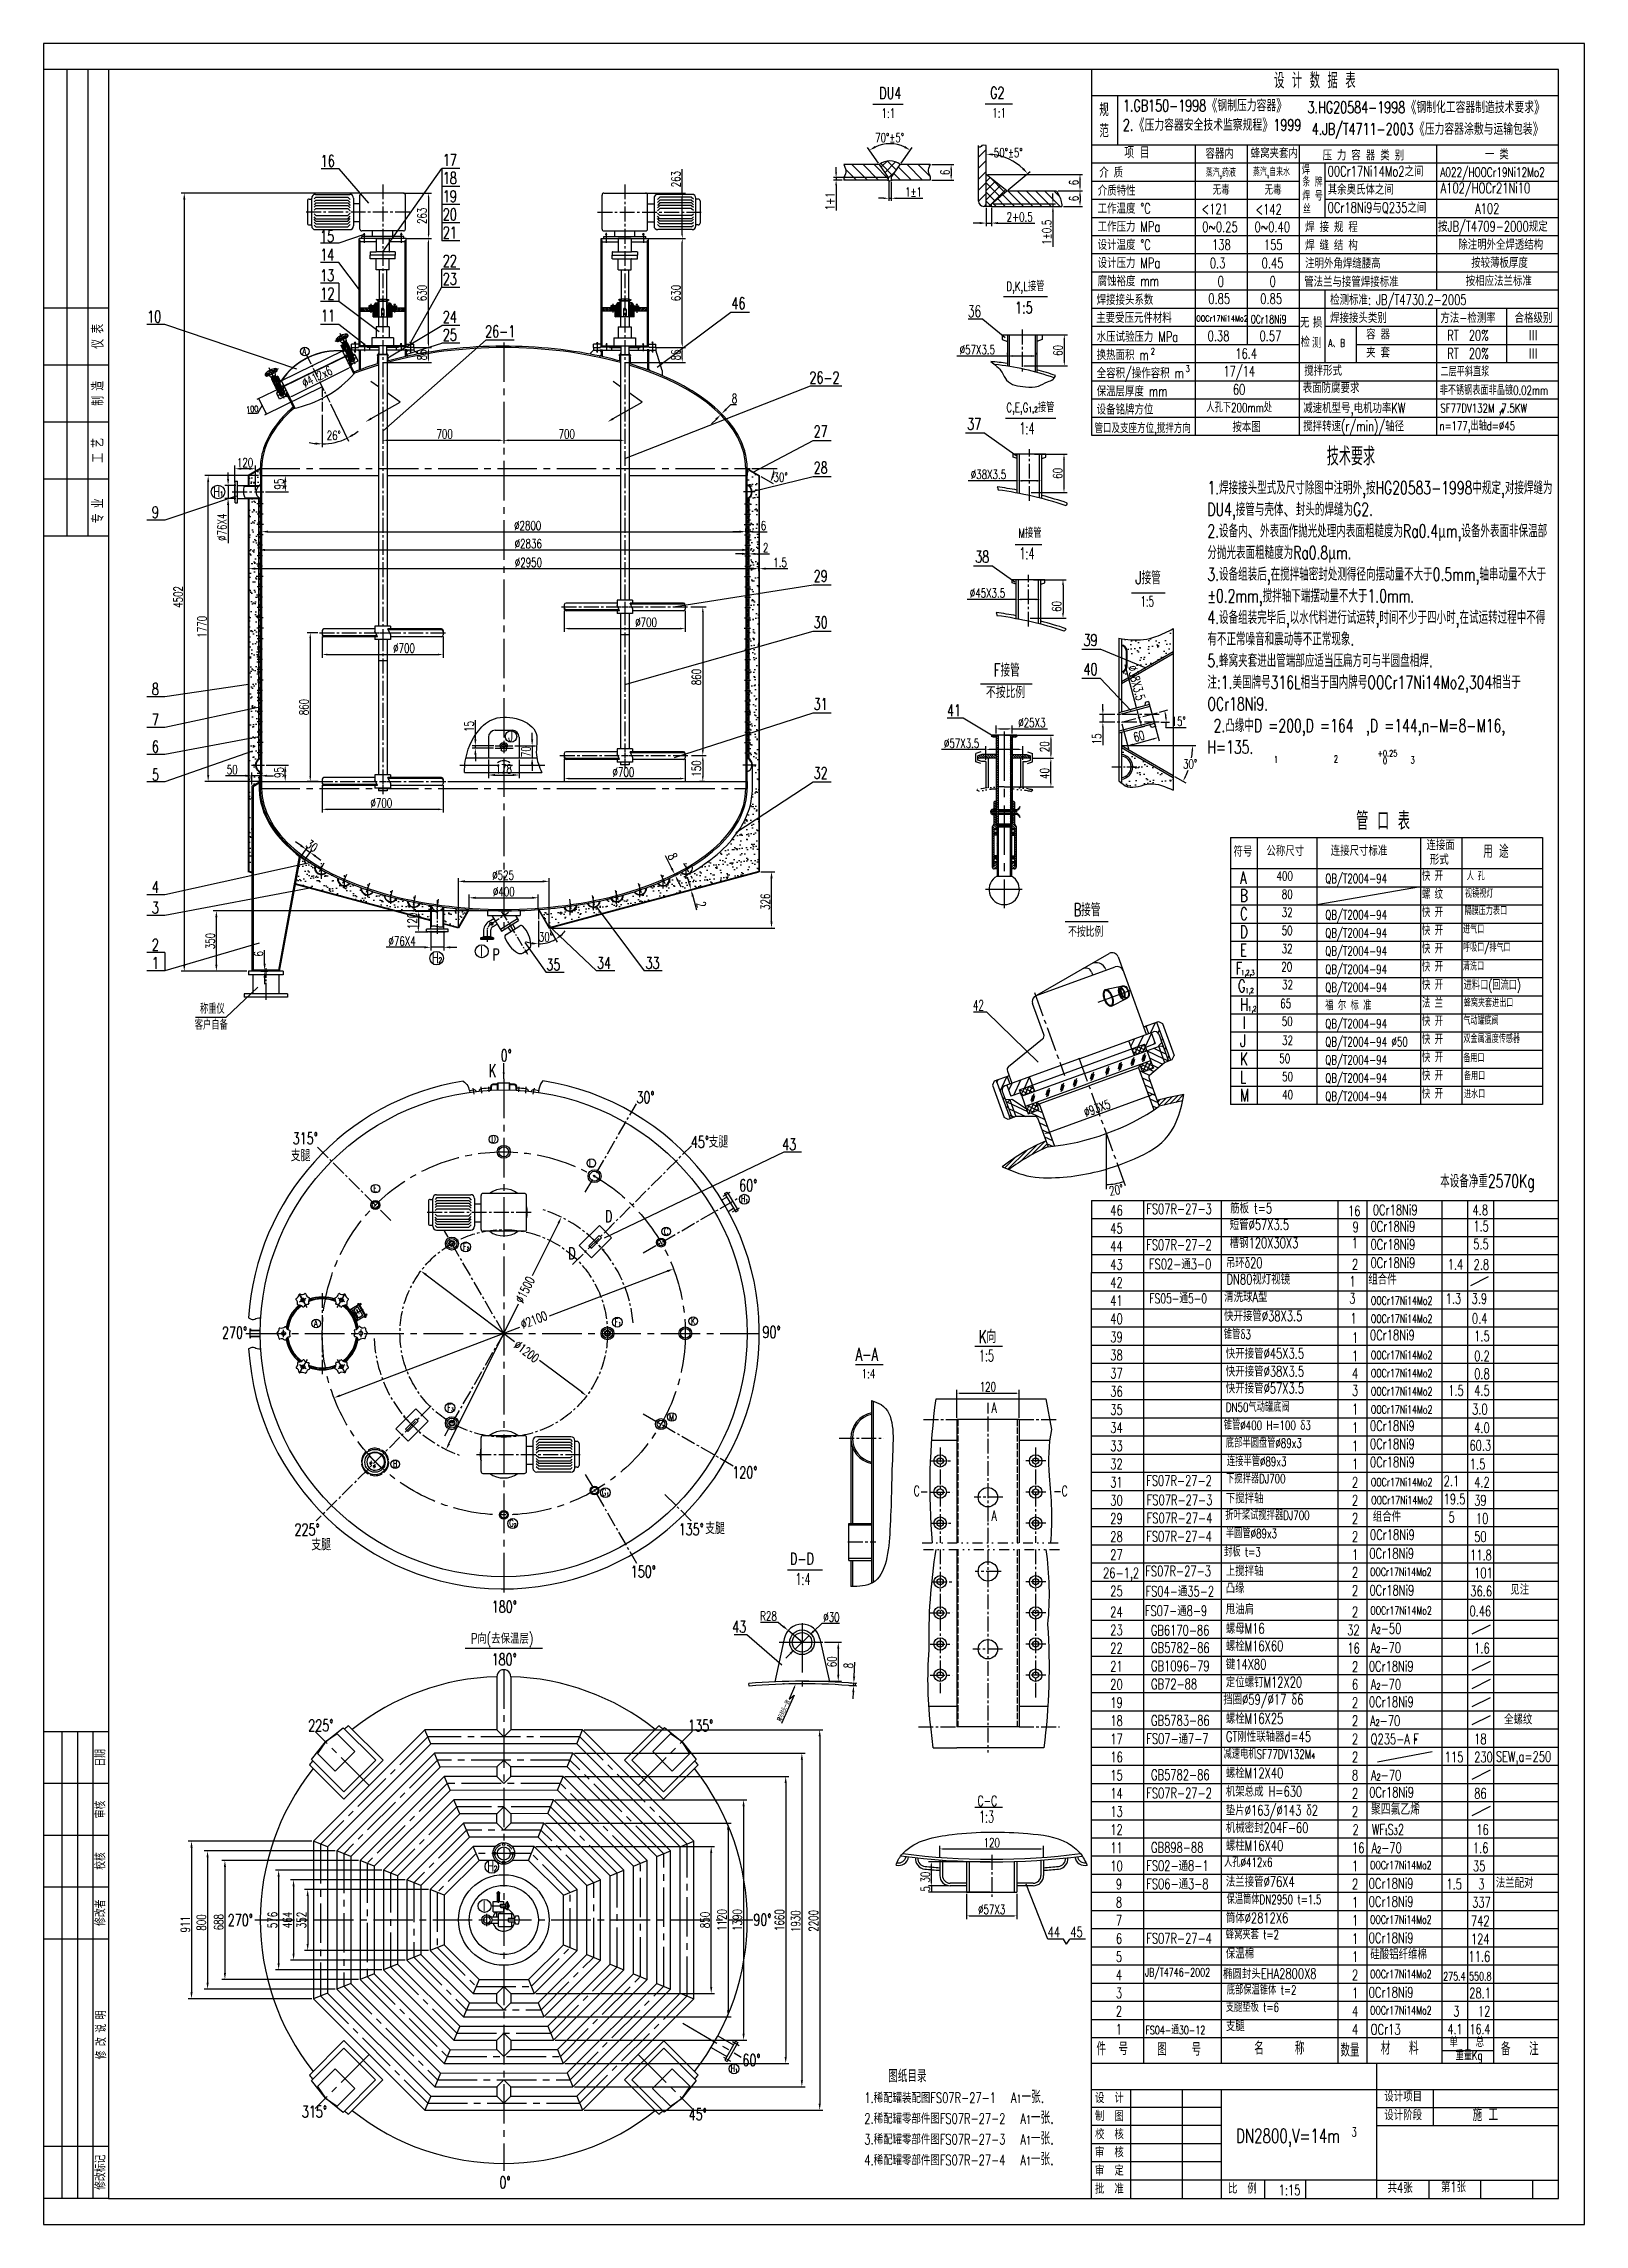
# Model space of a CAD drawing. Extents: x 946 to 3405, y -336 to 946.
# Drawn here: x 946 to 1540, y 12 to 853 of the extents above; entities that cross this region are included whole.
import ezdxf

# ---------------------------------------------------------------- set-up
doc = ezdxf.new("R2010")
doc.units = 0
doc.header["$MEASUREMENT"] = 0
for name, pattern in [('ACAD_ISO02W100', [15, 12, -3]), ('CENTER', [50.8, 31.75, -6.35, 6.35, -6.35]), ('CENTER2', [28.575, 19.05, -3.175, 3.175, -3.175]), ('DIVIDE', [31.75, 12.7, -6.35, 0, -6.35, 0, -6.35]), ('EBLTYPE4', [45, 30, -3, 3, -3, 3, -3])]:
    doc.linetypes.add(name, pattern=pattern)
doc.layers.get('0').update_dxf_attribs({"linetype": 'CONTINUOUS'})
doc.layers.get('DEFPOINTS').update_dxf_attribs({"linetype": 'CONTINUOUS'})
for name, color, linetype in [('1轮廓实线层', 7, 'CONTINUOUS'), ('2细线层', 4, 'CONTINUOUS'), ('3中心线层', 1, 'CENTER'), ('5剖面线层', 2, 'CONTINUOUS'), ('6文字层', 3, 'CONTINUOUS'), ('中心线', 1, 'CENTER2'), ('双点划线', 2, 'DIVIDE'), ('图层1', 4, 'CONTINUOUS'), ('尺寸线', 3, 'CONTINUOUS'), ('标注线', 3, 'CONTINUOUS'), ('粗实线', 7, 'CONTINUOUS'), ('细实线', 4, 'CONTINUOUS'), ('虚线', 2, 'ACAD_ISO02W100')]:
    doc.layers.add(name, color=color, linetype=linetype)
doc.styles.get("Standard").update_dxf_attribs({"font": 'romans.shx', "width": 0.7, "height": 3.5, "bigfont": 'hz129.shx'})
doc.styles.add('STYLE1', font='romans.shx', dxfattribs={"width": 0.7, "height": 3.5, "bigfont": 'hz129.shx'})
doc.dimstyles.new('ISO-25', dxfattribs={"dimtxt": 2.5, "dimasz": 2.5, "dimexe": 1.25, "dimexo": 0.625, "dimtad": 1, "dimdec": 0, "dimlfac": 4, "dimdsep": 46, "dimtxsty": 'STYLE1', "dimcen": 0, "dimclrd": 256, "dimclre": 256, "dimclrt": 256, "dimadec": 0, "dimazin": 0, "dimtfac": 1, "dimtdec": 0, "dimtmove": 0, "dimatfit": 3, "dimfxl": 1, "dimtolj": 1, "dimtzin": 0, "dimarcsym": 0})
doc.dimstyles.get("Standard").update_dxf_attribs({"dimtxt": 2.5, "dimasz": 2.5, "dimexe": 1.25, "dimexo": 0.625, "dimtad": 1, "dimdec": 0, "dimlfac": 4, "dimzin": 4, "dimdsep": 46, "dimtxsty": 'STYLE1', "dimcen": 0, "dimclrd": 256, "dimclre": 256, "dimclrt": 256, "dimadec": 0, "dimazin": 0, "dimtfac": 1, "dimtdec": 0, "dimtmove": 0, "dimatfit": 3, "dimfxl": 1, "dimtolj": 1, "dimtzin": 0, "dimarcsym": 0})
pattern_1 = [(135, (787.2693, 394.1327), (-0.44194174, -0.44194174), [])]
pattern_2 = [(45, (691.66285, 267.1402), (-0.44194174, 0.44194174), [])]
pattern_3 = [(245, (1318.4137, 452.3179), (2.30145, -1.07318), [])]
pattern_4 = [(335, (1327.5152, 487.41), (0.858546, 1.841157), [])]
pattern_5 = [(135, (903.51975, 1103.3394), (-0.2358201, -0.2358201), [])]
pattern_6 = [(45, (863.6463, 1126.76733), (-0.35373017, 0.35373017), [])]
pattern_7 = [(135, (903.51975, 1103.3394), (-0.14149207, -0.14149207), [])]
pattern_8 = [(45, (903.51975, 1103.3394), (-0.14149207, 0.14149207), [])]
pattern_9 = [(45, (903.51975, 1103.3394), (-0.2358201, 0.2358201), [])]
pattern_10 = [(315, (1342.29698, 856.90029), (0.11791006, 0.11791006), [])]
pattern_11 = [(135, (1141.72901, 759.10828), (-0.08984746, -0.08984746), []), (225, (1141.72901, 759.10828), (0.08984746, -0.08984746), [])]
pattern_12 = [(45, (1342.31885, 1103.3394), (0.2358201, -0.2358201), [])]
pattern_13 = [(135, (1382.1923, 1126.76733), (0.35373017, 0.35373017), [])]
pattern_14 = [(45, (1342.31885, 1103.3394), (0.14149207, -0.14149207), [])]
pattern_15 = [(135, (1342.31885, 1103.3394), (0.14149207, 0.14149207), [])]
pattern_16 = [(135, (1342.31885, 1103.3394), (0.2358201, 0.2358201), [])]
pattern_17 = [(225, (903.54161, 856.90029), (-0.11791006, 0.11791006), [])]
pattern_18 = [(45, (1104.10958, 759.10828), (0.08984746, -0.08984746), []), (315, (1104.10958, 759.10828), (-0.08984746, -0.08984746), [])]
pattern_19 = [(71, (1081.81563, 732.1742), (-0.4004697, 0.1378928), [])]
pattern_20 = [(71, (1007.6247, 632.0422), (-0.788326, 0.2714424), [])]

msp = doc.modelspace()

# ---------------------------------------------------------------- texts
at = {"layer": '6文字层', "style": 'STYLE1'}
for s, height, width, p in [('I', 4, 0.7, (1113.84954, 501.36551)), ('K', 5, 0.65, (1117.14316, 454.80077)), ('D', 2.66668, 0.7, (1118.12407, 429.59404)), ('L', 2.66668, 0.7, (1155.82899, 420.40256)), ('E', 2.66668, 0.7, (1072.5993, 410.5778)), ('H', 2.66668, 0.7, (1214.35176, 406.56706)), ('1', 1.33334, 0.7, (1216.10346, 406.43266)), ('C', 2.66668, 0.7, (1184.67953, 394.03221)), ('F', 2.66668, 0.7, (1107.24809, 388.08807)), ('2', 1.33334, 0.7, (1108.69394, 388.03704)), ('F', 2.66668, 0.7, (1165.71495, 359.06106)), ('K', 2.66668, 0.7, (1195.12889, 359.43225)), ('A', 2.66668, 0.7, (1049.724, 358.53707)), ('1', 1.33334, 0.7, (1167.1608, 359.01002)), ('K向', 5, 0.65, (1306.09282, 352.27475)), ('A-A', 5, 0.65, (1258.57198, 345.42585)), ('1:5', 4.5, 0.6, (1306.13419, 345.13981)), ('1:4', 3.5, 0.7, (1260.89119, 338.7096)), ('F', 2.66668, 0.7, (1101.22444, 326.02334)), ('A', 4, 0.65, (1310.97862, 325.40551)), ('3', 1.33334, 0.7, (1102.67028, 325.9723)), ('M', 2.66668, 0.7, (1186.65525, 322.42769)), ('B', 2.66668, 0.7, (1080.17531, 304.37038)), ('G', 2.66668, 0.7, (1160.76503, 293.39738)), ('1', 1.33334, 0.7, (1162.51673, 293.26298)), ('C', 4, 0.65, (1280.95469, 293.25547)), ('C', 4, 0.65, (1337.98191, 293.23063)), ('A', 4, 0.65, (1310.97862, 283.74112)), ('G', 2.66668, 0.7, (1125.0659, 281.49132)), ('2', 1.33334, 0.7, (1126.81759, 281.35692)), ('1:4', 4.5, 0.6, (1235.37013, 258.97692)), ('C-C', 4, 0.65, (1305.57175, 173.71143)), ('1:3', 4.5, 0.6, (1306.18015, 167.34346)), ('I', 4, 0.7, (1114.94658, 133.208)), ('44', 4, 0.7, (1332.60062, 123.16512)), ('45', 4, 0.7, (1341.34003, 123.16512)), ('H', 2.66668, 0.7, (1210.36545, 71.19662)), ('1', 1.33334, 0.7, (1212.11714, 71.06223))]:
    msp.add_text(s, height=height, dxfattribs=dict(at, width=width)).set_placement(p)
at = {"layer": '6文字层', "char_height": 3.5, "attachment_point": 5, "style": 'STYLE1'}
for insert in [(1229.64863, 686.17487), (1139.16767, 508.83515)]:
    msp.add_mtext('\\A1;30°', dxfattribs=dict(at, insert=insert))
at = {"layer": '6文字层', "char_height": 3.5, "attachment_point": 1, "style": 'STYLE1'}
for s, insert, width in [('称重仪', (1005.79307, 482.84353), 11.931511), ('客户自备', (1003.78984, 476.64551), 20.8833272)]:
    msp.add_mtext(s, dxfattribs=dict(at, insert=insert, width=width))
at = {"layer": '双点划线', "color": 3, "linetype": 'Continuous', "insert": (1320.0702, 753.86302), "char_height": 4.5, "width": 13.7557796, "attachment_point": 1, "style": 'STYLE1'}
msp.add_mtext('1:5', dxfattribs=at)
at = {"layer": '标注线', "style": 'STYLE1'}
for s, height, width, p in [('规', 5, 0.7, (1352.51404, 825.40494)), ('范', 5, 0.7, (1352.51404, 817.21376)), ('16', 4.5, 0.7, (1052.36209, 805.9099)), ('17', 4.5, 0.7, (1099.44098, 806.25618)), ('容器内', 4, 0.7, (1393.45196, 809.00918)), ('蜂窝夹套内', 4, 0.7, (1410.88998, 809.19303)), ('压 力 容 器 类 别', 4, 0.7, (1438.58201, 808.33701)), ('一 类', 4, 0.7, (1501.18001, 808.73666)), ('18', 4.5, 0.7, (1099.44098, 799.25618)), ('介质特性', 4, 0.7, (1351.93224, 794.70744)), ('介 质', 4, 0.7, (1352.51404, 801.70744)), ('焊', 3.3, 0.7, (1430.68945, 802.94787)), ('条', 3.3, 0.7, (1430.84525, 798.31699)), ('牌', 3.3, 0.7, (1435.6415, 798.18909)), ('其余奥氏体之间', 4, 0.7, (1440.55854, 795.15973)), ('00Cr17Ni14Mo2之间', 4, 0.7, (1440.55854, 802.15973)), ('A022/HOOCr19Ni12Mo2', 3.6, 0.7, (1483.9892, 801.98798)), ('A102/HOCr21Ni10', 4, 0.7, (1484.10653, 795.71916)), ('19', 4.5, 0.7, (1099.44098, 792.25618)), ('工作温度 %%DC', 4, 0.7, (1351.88477, 787.83092)), ('<121', 4, 0.7, (1392.00114, 787.66416)), ('<142', 4, 0.7, (1412.81613, 787.49933)), ('焊', 3.3, 0.7, (1430.81533, 792.9929)), ('丝', 3.3, 0.7, (1431.08045, 787.81612)), ('号', 3.3, 0.7, (1435.6415, 792.88236)), ('0Cr18Ni9与Q235之间', 4, 0.7, (1440.55854, 788.15973)), ('A102', 4, 0.7, (1497.40535, 787.75883)), ('20', 4.5, 0.7, (1099.44098, 785.25618)), ('21', 4.5, 0.7, (1099.44098, 778.25618)), ('工作压力 MPa', 4, 0.7, (1351.88477, 780.83092)), ('0~0.25', 4, 0.7, (1392.18477, 780.70398)), ('0~0.40', 4, 0.7, (1412.35833, 780.70398)), ('焊 接 规 程', 4, 0.7, (1431.8593, 780.68199)), ('按JB/T4709-2000规定', 4, 0.7, (1483.12987, 780.90734)), ('15', 4.5, 0.7, (1052.11066, 776.82497)), ('14', 4.5, 0.7, (1052.17969, 769.69282)), ('设计温度 %%DC', 4, 0.7, (1351.88477, 773.83092)), ('138', 4, 0.7, (1395.97844, 773.8333)), ('155', 4, 0.7, (1415.97844, 773.8333)), ('焊 缝 结 构', 4, 0.7, (1431.8593, 773.68199)), ('除注明外全焊透结构', 4, 0.7, (1490.89182, 773.90734)), ('13', 4.5, 0.7, (1052.15802, 761.76226)), ('22', 4.5, 0.7, (1099.44098, 767.35816)), ('设计压力 MPa', 4, 0.7, (1351.88477, 766.83092)), ('0.3', 4, 0.7, (1395.11259, 766.76571)), ('0.45', 4, 0.7, (1415.11259, 766.76571)), ('注明外角焊缝腰高', 4, 0.7, (1431.8593, 766.68199)), ('按较薄板厚度', 4, 0.7, (1495.88566, 766.90734)), ('12', 4.5, 0.7, (1052.25629, 754.76226)), ('23', 4.5, 0.7, (1099.44098, 760.35816)), ('焊接接头系数', 4, 0.7, (1351.51404, 752.62439)), ('腐蚀裕度 mm', 4, 0.7, (1351.88477, 759.83092)), ('0', 4, 0.7, (1398.16888, 759.65954)), ('0', 4, 0.7, (1418.16888, 759.65954)), ('管法兰与接管焊接标准', 4, 0.7, (1431.51404, 759.56699)), ('检测标准: JB/T4730.2-2005', 4, 0.7, (1441.51404, 752.63701)), ('按相应法兰标准', 4, 0.7, (1493.79147, 759.90734)), ('10', 4.5, 0.7, (985.46464, 745.90395)), ('11', 4.5, 0.7, (1052.43321, 746.18774)), ('24', 4.5, 0.7, (1099.44098, 745.70859)), ('46', 4.5, 0.7, (1210.69894, 750.97609)), ('36', 4.5, 0.65, (1301.89571, 747.93531)), ('主要受压元件材料', 4, 0.7, (1351.33881, 745.67603)), ('0Cr18Ni9', 3.2, 0.7, (1410.91785, 745.50202)), ('焊接接头类别', 4, 0.7, (1441.51404, 745.63701)), ('方法-检测率', 4, 0.7, (1483.99592, 745.63701)), ('合格级别', 4, 0.7, (1512.62944, 745.63701)), ('25', 4.5, 0.7, (1099.44098, 738.79531)), ('26-1', 4.5, 0.7, (1115.76704, 740.14392)), ('水压试验压力 MPa', 4, 0.7, (1351.51404, 738.33701)), ('0.38', 4, 0.7, (1394.29138, 738.67168)), ('0.57', 4, 0.7, (1414.29138, 738.67168)), ('无', 4, 0.7, (1429.86406, 743.86098)), ('检', 4, 0.7, (1430.12512, 736.38968)), ('测', 4, 0.7, (1434.52871, 736.07899)), ('损', 4, 0.7, (1434.85776, 743.87714)), ('RT  20%', 4, 0.7, (1486.68446, 738.89315)), ('换热面积 m', 4, 0.7, (1351.51404, 731.33701)), ('2', 2.5, 0.7, (1372.35583, 733.49284)), ('16.4', 4, 0.7, (1404.94478, 731.85704)), ('RT  20%', 4, 0.7, (1486.68446, 731.89315)), ('26-2', 4.5, 0.7, (1240.76231, 722.37887)), ('全容积/操作容积 m', 4, 0.7, (1351.51404, 724.33701)), ('3', 2.5, 0.7, (1385.80287, 726.76438)), ('保温层厚度 mm', 4, 0.7, (1351.51404, 717.33701)), ('37', 4.5, 0.7, (1301.59964, 704.50302)), ('1:4', 4.5, 0.6, (1321.73143, 702.72833)), ('管口及支座方位,搅拌方向', 3.6, 0.7, (1350.6842, 703.24246)), ('设备铭牌方位', 4, 0.7, (1351.51404, 710.33701)), ('按本图', 4, 0.7, (1403.84853, 703.59456)), ('27', 4.5, 0.7, (1242.39712, 701.5599)), ('28', 4.5, 0.7, (1242.39712, 687.60072)), ('9', 4.5, 0.7, (987.26703, 670.42657)), ('38', 4.5, 0.7, (1304.68896, 653.24467)), ('1:4', 4.5, 0.6, (1321.73143, 654.50913)), ('29', 4.5, 0.7, (1242.39712, 645.85096)), ('1:5', 4, 0.6, (1368.44785, 636.31009)), ('30', 4.5, 0.7, (1242.39712, 627.97732)), ('39', 4.5, 0.7, (1346.4391, 621.10215)), ('40', 4.5, 0.7, (1346.4391, 609.89891)), ('8', 4.5, 0.7, (987.26703, 602.19769)), ('31', 4.5, 0.7, (1242.39712, 596.42527)), ('41', 4.5, 0.7, (1293.79136, 594.00286)), ('7', 4.5, 0.7, (987.26703, 590.47286)), ('6', 4.5, 0.7, (987.26703, 580.07133)), ('J', 4, 0.7, (1124.59953, 584.36787)), ('+0.25', 2.5, 0.7, (1459.80682, 578.44953)), ('5', 4.5, 0.7, (987.32198, 569.19498)), ('32', 4.5, 0.7, (1242.39712, 569.86787)), ('0', 2.5, 0.7, (1461.87823, 575.54772)), ('4', 4.5, 0.7, (987.26703, 525.9048)), ('A', 4.8, 0.7, (1406.7502, 529.33217)), ('QB/T2004-94', 3.5, 0.7, (1439.64372, 529.67066)), ('3', 4.5, 0.7, (987.26703, 517.92824)), ('B接管', 4.99875, 0.65, (1342.59527, 516.86491)), ('B', 4.8, 0.7, (1406.7502, 522.46583)), ('不按比例', 4, 0.65, (1340.51398, 508.92501)), ('C', 4.8, 0.7, (1406.7502, 515.44337)), ('D', 4.8, 0.7, (1406.7502, 508.44512)), ('QB/T2004-94', 3.5, 0.7, (1439.64372, 515.67416)), ('2', 4.5, 0.7, (987.26703, 503.63345)), ('E', 4.8, 0.7, (1406.7502, 501.44687)), ('QB/T2004-94', 3.5, 0.7, (1439.64372, 508.67591)), ('QB/T2004-94', 3.5, 0.7, (1439.64372, 501.67766)), ('1', 4.5, 0.7, (987.26703, 496.63345)), ('35', 4.5, 0.7, (1139.32699, 495.98098)), ('34', 4.5, 0.7, (1158.85645, 496.63345)), ('33', 4.5, 0.7, (1177.58179, 496.63345)), ('F', 4.8, 0.7, (1405.08485, 494.36331)), ('QB/T2004-94', 3.5, 0.7, (1439.64372, 494.67941)), ('G', 4.8, 0.7, (1405.93131, 487.58671)), ('1,', 1.92, 0.7, (1407.1191, 494.12104)), ('1,', 1.92, 0.7, (1408.78445, 487.2081)), ('2,', 1.92, 0.7, (1409.05034, 494.18051)), ('2', 1.92, 0.7, (1410.71569, 487.26757)), ('3', 1.92, 0.7, (1410.9926, 494.11988)), ('QB/T2004-94', 3.5, 0.7, (1439.64372, 487.68116)), ('42', 4, 0.6, (1303.90067, 480.56147)), ('H', 4.8, 0.7, (1406.7502, 480.45212)), ('1,', 1.92, 0.7, (1409.80361, 480.20985)), ('2', 1.92, 0.7, (1411.73485, 480.26932)), ('福 尔 标 准', 3.5, 0.7, (1439.64372, 480.68291)), ('J', 4.8, 0.7, (1406.7502, 466.45562)), ('I', 4.8, 0.7, (1407.73413, 473.45387)), ('QB/T2004-94', 3.5, 0.7, (1439.64372, 473.68466)), ('K', 4.8, 0.7, (1406.7502, 459.45737)), ('QB/T2004-94 %%C50', 3.5, 0.7, (1439.64372, 466.68641)), ('QB/T2004-94 ', 3.5, 0.7, (1439.64372, 459.68816)), ('L', 4.8, 0.7, (1406.7502, 452.45912)), ('QB/T2004-94', 3.5, 0.7, (1439.64372, 452.68991)), ('M', 4.8, 0.7, (1406.7502, 445.45912)), ('QB/T2004-94', 3.5, 0.7, (1439.64372, 445.68991)), ('43', 4.5, 0.7, (1230.23743, 426.68012)), ('0Cr18Ni9', 4, 0.7, (1457.96033, 401.62364)), ('0Cr18Ni9', 4, 0.7, (1457.06916, 395.29082)), ('0Cr18Ni9', 4, 0.7, (1457.06916, 388.29082)), ('0Cr18Ni9', 4, 0.7, (1457.06916, 381.21734)), ('FS05-通5-0', 3.7, 0.7, (1371.82392, 367.64447)), ('0Cr18Ni9', 4, 0.7, (1456.87865, 353.35775)), ('0Cr18Ni9', 4, 0.7, (1456.87865, 318.35775)), ('0Cr18Ni9', 4, 0.7, (1456.87865, 311.35775)), ('0Cr18Ni9', 4, 0.7, (1456.87865, 304.35775)), ('0Cr18Ni9', 4, 0.7, (1456.87865, 276.35775)), ('D-D', 4.5, 0.7, (1233.27625, 266.81486)), ('0Cr18Ni9', 4, 0.7, (1456.63345, 269.14931)), ('0Cr18Ni9', 4, 0.7, (1456.67626, 254.94414)), ('43', 4.5, 0.7, (1211.00108, 240.58715)), ('0Cr18Ni9', 4, 0.7, (1456.42023, 225.63123)), ('0Cr18Ni9', 4, 0.7, (1456.47827, 211.91486)), ('0Cr18Ni9', 4, 0.7, (1456.55438, 177.0483)), ('0Cr18Ni9', 4, 0.7, (1456.3796, 141.89039)), ('0Cr18Ni9', 4, 0.7, (1456.3796, 134.89039)), ('0Cr18Ni9', 4, 0.7, (1456.3796, 120.89039)), ('0Cr18Ni9', 4, 0.7, (1456.3796, 99.89039)), ('Kg', 3.5, 0.7, (1496.13869, 75.85216))]:
    msp.add_text(s, height=height, dxfattribs=dict(at, width=width)).set_placement(p)
for s, height, rotation, width, p in [('仪 表', 4.5, 90, 0.65, (968.67852, 735.7172)), ('A', 2.668, 357, 0.7, (1045.28464, 733.46913)), ('制 造', 4.5, 90, 0.65, (968.67852, 713.7172)), ('工 艺', 4.5, 90, 0.65, (968.67852, 691.7172)), ('专 业', 4.5, 90, 0.65, (968.67852, 668.40632)), ('R与封头一致', 1.75, 64.07495956, 0.65, (1229.77809, 206.2599)), ('日期', 4, 90, 0.65, (969.36612, 188.9203)), ('审核', 4, 90, 0.65, (969.36612, 169.01448)), ('校核', 4, 90, 0.65, (969.36612, 149.15943)), ('修改者', 4, 90, 0.65, (969.36612, 127.50398)), ('修 改 说 明', 4, 90, 0.65, (969.64727, 76.02128)), ('修改标记', 4, 90, 0.65, (969.36612, 25.75844))]:
    msp.add_text(s, height=height, rotation=rotation, dxfattribs=dict(at, width=width)).set_placement(p)
at = {"layer": '标注线', "width": 0.7}
for s, height, p in [('H', 4, (1010.90213, 678.61343)), ('1', 2, (1013.413, 678.70871)), ('H', 4, (1095.21831, 498.81504)), ('2', 2, (1097.72918, 498.91032)), ('0%%d', 4.5, (1121.71208, 460.93122)), ('30%%d', 4.5, (1174.06643, 444.79615)), ('315%%d', 4.5, (1041.54536, 428.94427)), ('45%%d', 4.5, (1195.05443, 427.56761)), ('支腿', 4.5, (1201.8663, 427.64073)), ('支腿', 4.5, (1040.81266, 422.34537)), ('60%%d', 4.5, (1213.68359, 410.81773)), ('D', 4.5, (1161.96199, 398.92261)), ('D', 4.5, (1147.7499, 384.62051)), ('270%%d', 4.5, (1014.29263, 354.05311)), ('90%%d', 4.5, (1222.66995, 354.22358)), ('120%%d', 4.5, (1211.01631, 300.11118)), ('225%%d', 4.5, (1042.25216, 278.0783)), ('135%%d', 4.5, (1190.33092, 278.15064)), ('支腿', 4.5, (1200.60449, 278.57463)), ('支腿', 4.5, (1048.76083, 272.30971)), ('150%%d', 4.5, (1171.87985, 261.90772)), ('180%%d', 4.5, (1118.28116, 248.31346)), ('P向(去保温层)', 4, (1110.20933, 236.32671)), ('180%%d', 4.5, (1118.23004, 228.00374)), ('225%%d', 4.5, (1047.54656, 202.5735)), ('135%%d', 4.5, (1193.98432, 202.48653)), ('H', 4, (1116.50617, 148.50816)), ('2', 2, (1119.01705, 148.60344)), ('270%%d', 4.5, (1016.50225, 127.5015)), ('90%%d', 4.5, (1219.12118, 127.5984)), ('60%%d', 4.5, (1214.93407, 73.48891)), ('315%%d', 4.5, (1045.07447, 53.62554)), ('45%%d', 4.5, (1194.1916, 52.52015)), ('0%%d', 4.5, (1121.24821, 26.30472))]:
    msp.add_text(s, height=height, dxfattribs=at).set_placement(p)
at = {"layer": '标注线', "color": 3, "style": 'STYLE1', "width": 0.7}
for s, height, p in [('FS07R-27-3', 4, (1370.59441, 402.00218)), ('FS07R-27-2', 4, (1370.59441, 388.14912)), ('FS02-通3-0', 4, (1371.65722, 380.70173)), ('FS07R-27-2', 4, (1370.59441, 297.2226)), ('FS07R-27-3', 4, (1370.80115, 289.75855)), ('FS07R-27-4', 4, (1370.80115, 282.75855)), ('FS07R-27-4', 4, (1370.60637, 275.70936)), ('FS07R-27-3', 4, (1370.24072, 262.32335)), ('FS04-通35-2', 4, (1370.33173, 254.5493)), ('FS07-通8-9', 4, (1370.08543, 247.01687)), ('GB6170-86', 4, (1372.39437, 239.51068)), ('GB5782-86', 4, (1372.47572, 232.75282)), ('GB1096-79', 4, (1372.47572, 225.75282)), ('GB72-88', 4, (1372.47572, 218.75282)), ('FS07-通7-7', 4, (1370.60637, 197.70936)), ('GB5783-86', 4, (1372.47572, 204.75282)), ('GB5782-86', 4, (1372.47572, 183.75282)), ('FS07R-27-2', 4, (1370.60637, 176.70936)), ('FS02-通8-1', 4, (1370.60637, 148.70936)), ('GB898-88', 4, (1372.47572, 155.75282)), ('FS06-通3-8', 4, (1370.60637, 141.70936)), ('FS07R-27-4', 4, (1370.60637, 120.70936)), ('FS04-通30-12', 3.2, (1370.29903, 85.71539))]:
    msp.add_text(s, height=height, dxfattribs=at).set_placement(p)
at = {"layer": '标注线', "attachment_point": 1}
for s, insert, char_height, width in [('DU4', (1267.68296, 836.55013), 4.5, 14.6591), ('G2', (1310.41221, 836.68427), 4.5, 58.7786), ('1:1', (1268.48582, 828.32822), 3.6, 16.5), ('1:1', (1311.18788, 828.50051), 3.6, 16.5)]:
    msp.add_mtext(s, dxfattribs=dict(at, insert=insert, char_height=char_height, width=width))
at = {"layer": '标注线', "attachment_point": 1, "style": 'STYLE1'}
for s, insert, char_height, width in [('1.GB150-1998{\\fFangSong_GB2312|b0|i0|c134|p49;《}钢制压力容器{\\fFangSong_GB2312|b0|i0|c134|p49;》\\P}2.{\\fFangSong_GB2312|b0|i0|c134|p49;《}压力容器安全技术监察规程{\\fFangSong_GB2312|b0|i0|c134|p49;》}1999', (1361.62011, 831.77257), 4.5, 100), ('3.HG20584-1998{\\fFangSong_GB2312|b0|i0|c134|p49;《}钢制化工容器制造技术要求{\\fFangSong_GB2312|b0|i0|c134|p49;》}', (1432.80939, 831.08401), 4.5, 112), ('4.JB/T4711-2003{\\fSimSun|b0|i0|c134|p2;《}压力容器涂敷与运输包装{\\fSimSun|b0|i0|c134|p2;》}', (1434.42326, 822.70485), 4.5, 112), ('项 目', (1362.18396, 813.63155), 4.5, 17.3438603), ('D,K,L接管', (1316.70361, 761.51256), 3.5, 19.0668109), ('容 器', (1455.39307, 743.2861), 4, 23.0163958), ('{\\fSimSun|b0|i0|c134|p2;Ⅲ\\fU+FFB7ￂￋￎ_GB|b0|i0|c134|p49;}', (1517.87282, 742.92054), 4, 20), ('A{\\fFangSong_GB2312|b0|i0|c134|p49;、}B', (1440.80211, 739.42112), 3, 12.7624), ('夹 套', (1455.39307, 736.2861), 4, 24.0875452), ('{\\fSimSun|b0|i0|c134|p2;Ⅲ\\fU+FFB7ￂￋￎ_GB|b0|i0|c134|p49;}', (1517.87282, 735.92054), 4, 20), ('搅拌形式', (1431.5161, 729.2861), 4, 23.49245), ('C,E,G{\\H0.5714x;1,2}接管', (1316.68281, 714.80193), 3.5, 21.0417162), ('{\\H1.75x;人孔下200mm处}', (1393.77842, 714.78751), 2, 41.2318), ('表面防腐要求', (1430.96232, 722.63981), 4, 33.7729794), ('M接管', (1321.37359, 666.35289), 3.5, 13.5177421), ('J接管', (1366.46545, 649.88988), 5, 17.6844093), ('连接面', (1478.64425, 546.35492), 4, 31.0909383), ('符号', (1404.2508, 543.8726), 4, 31.0909383), ('公称尺寸', (1416.94709, 544.08126), 4, 31.0909383), ('连接尺寸标准', (1441.72286, 544.17058), 4, 31.0909383), ('形式', (1479.94839, 540.73478), 4, 31.0909383), ('{\\H0.8333x;用 途}', (1500.56735, 544.37561), 6, 46.6364075), ('400', (1420.82736, 534.16883), 3.5, 31.0909383), ('快 开', (1476.95959, 534.07279), 3.5, 31.0909383), ('人 孔 ', (1494.20318, 533.80729), 3, 31.0909383), ('80', (1422.88462, 527.11112), 3.5, 31.0909383), ('螺 纹', (1476.95959, 527.07454), 3.5, 31.0909383), ('视镜视灯', (1493.52619, 527.06481), 3, 31.0909383), ('50', (1422.83337, 513.11462), 3.5, 31.0909383), ('32', (1422.86816, 520.11287), 3.5, 31.0909383), ('快 开', (1476.95959, 520.07629), 3.5, 31.0909383), ('快 开', (1476.95959, 513.07804), 3.5, 31.0909383), ('进气口', (1492.74952, 513.24891), 3, 31.0909383), ('隔膜压力表口', (1493.33928, 520.38853), 3, 31.0909383), ('32', (1422.83337, 506.11637), 3.5, 31.0909383), ('快 开', (1476.95959, 506.07979), 3.5, 31.0909383), ('呼吸口/排气口', (1492.74952, 506.25066), 3, 31.0909383), ('20', (1422.70889, 499.11812), 3.5, 31.0909383), ('快 开', (1476.95959, 499.08154), 3.5, 31.0909383), ('清洗口', (1492.6755, 499.00683), 3, 31.0909383), ('32', (1423.00752, 492.21984), 3.5, 31.0909383), ('快 开', (1476.95959, 492.08329), 3.5, 31.0909383), ('进料口(回流口)', (1492.97072, 492.02058), 3.5, 31.0909383), ('65', (1422.27897, 484.95972), 3.5, 5.8581898), ('法 兰', (1476.95959, 485.08679), 3.5, 31.0909383), ('蜂窝夹套进出口', (1493.02963, 484.87392), 3, 31.0909383), ('50', (1422.86816, 478.12337), 3.5, 31.0909383), ('快 开', (1476.95959, 478.08854), 3.5, 31.0909383), ('快 开', (1476.95959, 471.09029), 3.5, 31.0909383), ('气动罐底阀', (1492.88132, 478.07257), 3, 31.0909383), ('双金属温度传感器', (1492.88132, 471.07432), 3, 31.0909383), ('50', (1421.90438, 463.76251), 3.5, 31.0909383), ('32', (1423.00752, 470.76076), 3.5, 31.0909383), ('快 开', (1476.95959, 464.09204), 3.5, 31.0909383), ('备用口', (1492.86303, 463.63197), 3, 31.0909383), ('50', (1423.00752, 456.76426), 3.5, 31.0909383), ('快 开', (1476.95959, 457.09379), 3.5, 31.0909383), ('备用口', (1493.09605, 456.70687), 3, 31.0909383), ('40', (1423.00752, 449.76426), 3.5, 31.0909383), ('快 开', (1476.95959, 450.09379), 3.5, 31.0909383), ('进水口', (1493.09605, 449.70687), 3, 31.0909383), ('WF\\H2.5;t\\H4;S\\H2.5;3\\H4;2', (1457.63256, 166.68212), 4, 28.8466)]:
    msp.add_mtext(s, dxfattribs=dict(at, insert=insert, char_height=char_height, width=width))
at = {"layer": '标注线', "color": 3, "attachment_point": 1, "style": 'STYLE1'}
for s, insert, char_height, width in [('OOCr17Ni14Mo2', (1389.89525, 748.50574), 2.268, 7.3356119), ('本设备净重2570Kg', (1483.95033, 417.21128), 5, 54.383), ('46', (1356.74758, 405.46207), 4, 20.1844), ('45', (1356.74758, 398.53555), 4, 20.1844), ('44', (1356.74758, 391.60902), 4, 20.1844), ('43', (1356.74758, 384.53555), 4, 20.1844), ('吊环\\fﾷￂￋￎ_GB2312|b0|i0|c134|p49;δ\\Fromans.shx,hz129.shx;20', (1401.29862, 385.21121), 4, 39), ('2', (1449.94186, 384.60902), 4, 20.1844), ('1.4', (1486.82774, 384.60902), 4, 20.1844), ('2.8', (1496.82774, 384.53555), 4, 20.1844), ('42', (1356.74758, 377.60902), 4, 20.1844), ('41', (1356.74758, 370.60902), 4, 20.1844), ('OOCr17Ni14Mo2', (1457.22733, 370.221), 3.15, 10.1883498), ('40', (1356.74758, 363.60902), 4, 20.1844), ('快开接管%%c38X3.5', (1400.64101, 364.71585), 4, 54.383), ('1', (1449.28424, 363.74921), 4, 20.1844), ('OOCr17Ni14Mo2', (1457.22733, 363.221), 3.15, 10.1883498), ('0.4', (1496.17012, 363.74921), 4, 20.1844), ('39', (1356.74758, 356.60902), 4, 20.1844), ('锥管{\\fSimSun|b0|i0|c134|p2;δ}3', (1400.51125, 357.331), 3.5, 61.1979), ('1', (1449.94186, 356.29401), 4, 20.1844), ('1.5', (1497.03125, 356.97552), 4, 20.1844), ('38', (1356.74758, 349.60902), 4, 20.1844), ('快开接管%%c45X3.5', (1401.29862, 350.26065), 4, 54.383), ('1', (1449.94186, 349.29401), 4, 20.1844), ('OOCr17Ni14Mo2', (1457.22733, 349.221), 3.15, 10.1883498), ('0.2', (1497.03125, 349.29401), 4, 20.1844), ('37', (1356.74758, 342.60902), 4, 20.1844), ('快开接管%%c38X3.5', (1401.29862, 343.3703), 4, 54.383), ('快开接管%%c57X3.5', (1401.29862, 336.86869), 4, 54.383), ('4', (1449.94186, 342.60902), 4, 20.1844), ('OOCr17Ni14Mo2', (1457.22733, 342.221), 3.15, 10.1883498), ('0.8', (1497.03125, 342.40365), 4, 20.1844), ('36', (1356.74758, 335.60902), 4, 20.1844), ('35', (1356.74758, 328.60902), 4, 20.1844), ('DN50气动罐底阀', (1401.29862, 329.27507), 3.5, 39), ('3', (1449.94186, 335.97552), 4, 20.1844), ('1', (1449.94186, 328.77944), 4, 20.1844), ('OOCr17Ni14Mo2', (1457.22733, 335.221), 3.15, 10.1883498), ('OOCr17Ni14Mo2', (1457.22733, 328.221), 3.15, 10.1883498), ('1.5', (1487.03125, 335.97552), 4, 20.1844), ('3.0', (1496.23125, 328.77944), 4, 20.1844), ('4.5', (1497.03125, 335.97552), 4, 20.1844), ('34', (1356.74758, 321.60902), 4, 20.1844), ('锥管%%c400 H=100 {\\fSimSun|b0|i0|c134|p2;δ}3', (1400.51125, 322.331), 3.5, 61.1979), ('1', (1449.94186, 321.60902), 4, 20.1844), ('4.0', (1497.03125, 321.60902), 4, 20.1844), ('33', (1356.74758, 314.60902), 4, 20.1844), ('底部半圆盘管%%c89x3', (1401.29862, 315.4236), 3.5, 39), ('1', (1449.94186, 314.60902), 4, 20.1844), ('60.3', (1495.22249, 314.7811), 4, 20.1844), ('32', (1356.74758, 307.60902), 4, 20.1844), ('连接半管%%c89x3', (1401.73827, 308.331), 3.5, 61.1979), ('1', (1449.94186, 307.60902), 4, 20.1844), ('1.5', (1495.35143, 307.60902), 4, 20.1844), ('31', (1356.74758, 300.60902), 4, 20.1844), ('下搅拌轴', (1401.29862, 294.42034), 4, 39), ('下搅拌器DJ700', (1401.39207, 301.68879), 3.5, 39), ('2', (1449.94186, 300.60902), 4, 20.1844), ('OOCr17Ni14Mo2', (1457.22733, 300.221), 3.15, 10.1883498), ('2.1', (1485.28645, 301.12135), 4, 20.1844), ('4.2', (1497.03125, 300.60902), 4, 20.1844), ('30', (1356.74758, 293.60902), 4, 20.1844), ('29', (1356.74758, 286.60902), 4, 20.1844), ('折叶桨试搅拌器DJ700', (1401.12395, 287.59001), 3.5, 61.1979), ('2', (1449.94186, 293.60902), 4, 20.1844), ('2', (1449.94186, 286.60902), 4, 20.1844), ('OOCr17Ni14Mo2', (1457.34252, 293.24333), 3.15, 10.1883498), ('组合件', (1457.96305, 287.38186), 4, 11.3203887), ('19.5', (1485.28645, 294.12135), 4, 20.1844), ('5', (1487.1385, 287.1221), 4, 20.1844), ('39', (1497.03125, 293.60902), 4, 20.1844), ('10', (1497.71063, 286.60902), 4, 20.1844), ('28', (1356.74758, 279.60902), 4, 20.1844), ('半圆管%%c89x3', (1401.29862, 280.57567), 3.5, 54.383), ('2', (1449.94186, 279.60902), 4, 20.1844), ('50', (1497.03125, 279.60902), 4, 20.1844), ('27', (1356.74758, 272.60902), 4, 20.1844), ('封板 t=3', (1400.62125, 273.48165), 3.5, 80), ('1', (1449.94186, 272.60902), 4, 20.1844), ('11.8', (1495.44664, 272.48677), 4, 20.1844), ('26-1,2', (1353.96333, 265.60902), 4, 20.1844), ('上搅拌轴', (1401.29862, 266.42034), 4, 39), ('2', (1449.94186, 265.83573), 4, 20.1844), ('OOCr17Ni14Mo2', (1456.90135, 265.60925), 3.15, 10.1883498), ('101', (1497.03125, 265.60902), 4, 20.1844), ('25', (1356.74758, 258.60902), 4, 20.1844), ('凸缘', (1401.22398, 259.75192), 4, 39), ('2', (1449.94186, 258.83573), 4, 20.1844), ('36.6', (1495.53661, 258.60902), 4, 20.1844), ('见注', (1510.9737, 259.24269), 4, 20.1844), ('24', (1356.74758, 250.60902), 4, 20.1844), ('甩油肩', (1401.29862, 251.63455), 4, 39), ('螺母M16', (1401.29862, 244.1999), 4, 39), ('2', (1449.94186, 250.60902), 4, 20.1844), ('OOCr17Ni14Mo2', (1457.01066, 250.68897), 3.15, 10.1883498), ('A\\H2.5;2\\H4;-50', (1457.29541, 244.19521), 4, 41.3204), ('0.46', (1495.21482, 250.91143), 4, 20.1844), ('23', (1356.74758, 243.60902), 4, 20.1844), ('22', (1356.74758, 236.60902), 4, 20.1844), ('螺栓M16X60', (1401.29862, 237.49016), 4, 39), ('32', (1448.07908, 243.60902), 4, 20.1844), ('16', (1448.16631, 236.60902), 4, 20.1844), ('A\\H2.5;2\\H4;-70', (1457.15953, 236.78789), 4, 41.3204), ('1.6', (1497.03125, 236.60902), 4, 20.1844), ('21', (1356.74758, 229.60902), 4, 20.1844), ('键14X80', (1401.29862, 230.4236), 4, 39), ('2', (1449.94186, 229.42467), 4, 20.1844), ('20', (1356.74758, 222.60902), 4, 20.1844), ('定位螺钉M12X20', (1401.29862, 223.49016), 4, 39), ('6', (1449.94186, 222.60902), 4, 20.1844), ('A{\\H0.625x;2}-70', (1457.19336, 222.60902), 4, 41.3204), ('19', (1356.74758, 215.60902), 4, 20.1844), ('挡圈%%c59/%%c17 {\\fFangSong_GB2312|b0|i0|c134|p49;δ}6', (1400.30054, 216.84164), 4, 80), ('2', (1449.94186, 215.60902), 4, 20.1844), ('18', (1356.74758, 208.60902), 4, 20.1844), ('螺栓M16X25', (1401.29862, 209.49016), 4, 39), ('GT刚性联轴器d=45', (1401.29862, 202.49016), 4, 39), ('2', (1449.94186, 208.60902), 4, 20.1844), ('A{\\H0.625x;2}-70', (1456.89309, 208.60902), 4, 41.3204), ('全螺纹', (1508.57114, 209.17638), 4, 39), ('17', (1356.74758, 201.60902), 4, 20.1844), ('16', (1356.74758, 194.60902), 4, 20.1844), ('减速电机SF77DV132M{\\H0.5714x;4}', (1400.41587, 195.49016), 3.5, 50), ('2', (1449.94186, 201.60902), 4, 20.1844), ('2', (1449.94186, 194.60902), 4, 20.1844), ('Q235-A\\H2.5; \\H4;F', (1457.15046, 201.55199), 4, 34.9709), ('115', (1485.69058, 194.63123), 4, 20.1844), ('230', (1497.03125, 194.60902), 4, 20.1844), ('18', (1497.03125, 201.60902), 4, 20.1844), ('SEW,a=250', (1505.39914, 194.81165), 4, 46.7282466), ('15', (1356.74758, 187.60902), 4, 20.1844), ('螺栓M12X40', (1401.29862, 188.49016), 4, 39), ('8', (1449.94186, 187.60902), 4, 20.1844), ('A\\H2.5;2\\H4;-70', (1457.27473, 187.60902), 4, 41.3204), ('14', (1356.74758, 180.60902), 4, 20.1844), ('机架总成 H=630', (1401.29862, 181.36193), 4, 70), ('2', (1449.94186, 180.60902), 4, 20.1844), ('86', (1497.03125, 180.60902), 4, 20.1844), ('13', (1356.74758, 173.60902), 4, 20.1844), ('垫片%%c163/%%c143 \\fﾷￂￋￎ_GB2312|b0|i0|c134|p49;δ\\Fromans.shx,hz129.shx;2', (1401.29862, 174.10506), 4, 80), ('2', (1449.94186, 173.60902), 4, 20.1844), ('聚四氟乙烯', (1457.26801, 174.78145), 4.5, 41.3204), ('12', (1356.74758, 166.6365), 4, 20.1844), ('机械密封204F-60', (1401.29862, 167.36193), 4, 70), ('螺柱M16X40', (1401.29862, 160.49016), 4, 39), ('2', (1450.16419, 166.64518), 4, 20.1844), ('16', (1497.8465, 166.60902), 4, 20.1844), ('11', (1356.74758, 159.60902), 4, 20.1844), ('10', (1356.74758, 152.60902), 4, 20.1844), ('人孔%%c412x6', (1400.62125, 153.78165), 3.5, 80), ('16', (1449.94186, 159.60902), 4, 20.1844), ('1', (1449.94186, 152.60902), 4, 20.1844), ('OOCr17Ni14Mo2', (1456.91067, 152.5107), 3.15, 10.1883498), ('A\\H2.5;2\\H4;-70', (1457.47856, 159.60902), 4, 41.3204), ('35', (1496.57254, 152.60902), 4, 20.1844), ('1.6', (1496.53954, 159.60902), 4, 20.1844), ('9', (1358.89421, 145.60902), 4, 20.1844), ('法兰接管%%c76X4', (1401.29862, 146.56358), 4, 39), ('2', (1449.94186, 145.60902), 4, 20.1844), ('1.5', (1486.31838, 145.60902), 4, 20.1844), ('3', (1498.65427, 145.60902), 4, 20.1844), ('法兰配对', (1505.36751, 146.15085), 4, 40.910103), ('8', (1358.89421, 138.60902), 4, 20.1844), ('保温筒体DN2950 t=1.5', (1401.56879, 139.44581), 3.5, 39), ('1', (1449.94186, 138.60902), 4, 20.1844), ('337', (1496.25899, 138.60902), 4, 20.1844), ('7', (1358.89421, 131.60902), 4, 20.1844), ('蜂窝夹套 t=2', (1401.29862, 125.87567), 3.5, 39), ('筒体%%c2812X6 ', (1401.29862, 132.58917), 4, 39), ('1', (1449.94186, 131.60902), 4, 20.1844), ('OOCr17Ni14Mo2', (1456.91067, 131.5107), 3.15, 10.1883498), ('742', (1495.79009, 131.44251), 4, 20.1844), ('6', (1358.89421, 124.60902), 4, 20.1844), ('保温棉', (1401.29862, 118.87567), 4, 39), ('1', (1449.94186, 124.60902), 4, 20.1844), ('硅酸铝纤维棉', (1456.98985, 118.60443), 4, 21.7130315), ('124', (1495.79009, 124.44251), 4, 20.1844), ('5', (1358.89421, 117.60902), 4, 20.1844), ('4', (1358.89421, 110.60902), 4, 20.1844), ('JB/T4746-2002', (1370.17507, 111.21331), 3.2, 39), ('椭圆封头EHA2800X8', (1400.22354, 111.06998), 4, 150), ('2', (1449.94186, 110.60902), 4, 20.1844), ('1', (1449.94186, 117.60902), 4, 20.1844), ('OOCr17Ni14Mo2', (1456.91067, 110.5107), 3.15, 10.1883498), ('275.4', (1485.08193, 109.6767), 3.2, 16.14752), ('550.8', (1495.08193, 109.6767), 3.2, 16.14752), ('11.6', (1494.84106, 117.69485), 4, 20.1844), ('3', (1358.89421, 103.60902), 4, 20.1844), ('底部保温锥体 t=2', (1401.6442, 104.52167), 3.5, 39), ('1', (1449.94186, 103.60902), 4, 20.1844), ('28.1', (1495.13004, 103.60902), 4, 20.1844), ('2', (1358.89421, 96.60902), 4, 20.1844), ('支腿垫板 t=6', (1401.29862, 97.87567), 3.5, 39), ('4', (1449.94186, 96.60902), 4, 20.1844), ('OOCr17Ni14Mo2', (1456.91067, 96.5107), 3.15, 10.1883498), ('3', (1488.98581, 96.60902), 4, 20.1844), ('12', (1498.47726, 96.60902), 4, 20.1844), ('1', (1358.89421, 89.60902), 4, 20.1844), ('支腿', (1401.29862, 90.87567), 4, 39), ('4', (1449.94186, 89.60902), 4, 20.1844), ('OCr13', (1457.16159, 89.60902), 4, 11.3203887), ('4.1', (1486.80565, 89.60902), 3.8, 20.1844), ('单', (1487.55392, 84.3441), 3.5, 5.767), ('16.4', (1495.30367, 89.60902), 3.8, 20.1844), ('总', (1497.64615, 84.3441), 3.5, 5.767), ('件  号', (1351.43995, 82.63666), 5, 30.1844), ('图    号', (1374.83097, 82.40465), 5, 30.1844), ('名     称', (1412.26161, 82.85314), 5, 30.1844), ('数量', (1445.49332, 82.10841), 5, 30.1844), ('材   料', (1461.05754, 82.85314), 5, 30.1844), ('重量', (1489.85586, 79.23866), 3.5, 19.7604), ('备   注', (1507.34873, 82.56516), 5, 30.1844), ('    图纸目录\\P{\\H0.8333x;1.稀配罐装配图FS07R-27-1   A\\H0.8x;1}一张.\\P{\\H0.8333x;2.稀配罐零部件图FS07R-27-2   A\\H0.8x;1}一张.\\P{\\H0.8333x;3.稀配罐零部件图FS07R-27-3   A\\H0.8x;1}一张.\\P{\\H0.8333x;4.稀配罐零部件图FS07R-27-4   A\\H0.8x;1}一张.', (1261.93356, 72.01056), 4.8, 109.5372), ('设  计', (1350.86965, 63.19265), 4, 13.5524), ('设计项目', (1462.40247, 63.7686), 4, 20.1844), ('制  图', (1350.86965, 56.19265), 4, 13.5524), ('设计阶段', (1462.40247, 56.56919), 4, 20.1844), ('施 工', (1496.47291, 57.23676), 5, 21.6262), ('校  核', (1350.86965, 49.19265), 4, 13.5524), ('审  核', (1350.86965, 42.19265), 4, 13.5524), ('审  定', (1350.86965, 35.19265), 4, 13.5524), ('批  准', (1350.86965, 28.19265), 4, 13.5524), ('比  例', (1402.13615, 28.26612), 4, 13.5524), ('1:15', (1421.68848, 27.65803), 4, 16.9083), ('共4张', (1463.64025, 28.50313), 4, 13.5524), ('第1张', (1484.24274, 28.80636), 4, 13.5524)]:
    msp.add_mtext(s, dxfattribs=dict(at, insert=insert, char_height=char_height, width=width))
at = {"layer": '标注线', "insert": (1025.96268, 712.47517), "char_height": 2.3345, "attachment_point": 5, "rotation": 3, "style": 'STYLE1'}
msp.add_mtext('100', dxfattribs=at)
at = {"layer": '标注线', "attachment_point": 5, "style": 'STYLE1'}
for s, insert, char_height in [('\\A1;26°', (1057.39631, 702.2919), 3.5), ('P', (1119.94247, 502.11297), 4.5)]:
    msp.add_mtext(s, dxfattribs=dict(at, insert=insert, char_height=char_height))
at = {"layer": '细实线', "color": 3, "style": 'STYLE1', "width": 0.7}
for s, height, p in [('蒸汽,药液', 2.939328, (1393.57868, 802.08511)), ('无毒', 3.6, (1396.22695, 795.1575)), ('蒸汽,自来水', 2.939328, (1411.77835, 802.34225)), ('无毒', 3.6, (1416.22695, 795.1575)), ('0.85', 4, (1394.55806, 753.01519)), ('0.85', 4, (1414.55806, 753.01519)), ('17/14', 4, (1400.3503, 725.06373)), ('二层平斜直浆', 3.456, (1484.01161, 725.08224)), ('60', 4, (1404.00243, 718.05136)), ('减速机型号,电机功率KW', 4, (1431.15307, 710.87655)), ('非不锈钢表面非晶镀0.02mm', 3.456, (1483.75415, 717.94683)), ('搅拌转速(r/min)/轴径', 4, (1431.15306, 703.87655)), ('n=177,出轴d=%%c45', 3.456, (1483.6981, 704.26383)), ('SF77DV132M ,7.5KW', 3.456, (1484.01161, 711.08224)), ('4', 2, (1507.10199, 710.70128)), ('1', 2.64, (1419.84706, 576.01456)), ('2', 2.64, (1442.95724, 576.16756)), ('3', 2.64, (1472.54867, 575.82533)), ('1.5', 3.999, (1496.7013, 395.34216)), ('5.5', 3.999, (1496.68237, 388.45008)), ('3', 3.5, (1449.68761, 46.27714))]:
    msp.add_text(s, height=height, dxfattribs=at).set_placement(p)
at = {"layer": '细实线', "style": 'STYLE1', "width": 0.7}
msp.add_text('FUL 铭牌', height=0.466669, rotation=300, dxfattribs=at).set_placement((1065.99655, 364.99284))
at = {"layer": '细实线', "color": 3, "linetype": 'EBLTYPE4', "style": 'STYLE1', "width": 0.7}
msp.add_text('DN2800,V=14m', height=5.4, dxfattribs=at).set_placement((1405.2554, 43.82148))
at = {"layer": '细实线', "color": 3, "attachment_point": 1, "style": 'STYLE1'}
for s, insert, char_height, width in [('设 计 数 据 表', (1419.88734, 842.14025), 6, 87.5494), ('技术要求', (1440.22604, 697.72236), 7, 67.458), ('1.焊接接头型式及尺寸除图中注明外,按HG20583-1998中规定,对接焊缝为DU4,接管与壳体{\\fSimSun|b0|i0|c134|p2;、}封头的焊缝为G2.\\P2.设备内{\\fSimSun|b0|i0|c134|p2;、}外表面作抛光处理内表面粗糙度为Ra0.4{\\fSimSun|b0|i0|c134|p2;μ}m,设备外表面非保温部分抛光表面粗糙度为Ra0.8{\\fSimSun|b0|i0|c134|p2;μ}m.\\P3.设备组装后,在搅拌轴密封处测得径向摆动量不大于0.5mm,轴串动量不大于%%P0.2mm,搅拌轴下端摆动量不大于1.0mm.\\P4.设备组装完毕后,以水代料进行试运转,时间不少于四小时,在试运转过程中不得有不正常噪音和震动等不正常现象.\\P5.蜂窝夹套进出管端部应适当压扁方可与半圆盘相焊.\\P注:1.美国牌号316L相当于国内牌号OOCr17Ni14Mo2,304相当于OCr18Ni9.\\P 2.凸缘中D =200,D =164  ,D =144,n-M=8-M16,\\PH=135.', (1394.19709, 684.59814), 5, 132.7475003), ('F接管', (1311.76333, 614.27339), 5, 18.5123989), ('不按比例', (1308.83771, 605.4663), 4.5, 19.9681415), ('管 口 表', (1451.59004, 557.13584), 6.99825, 31.8298912), ('筋板 t=5', (1402.96872, 406.26767), 4, 23.7096), ('16', (1448.40005, 405.24461), 4, 20.1844), ('4.8', (1496.40775, 405.60473), 4, 11.3203887), ('短管%%c57X3.5', (1402.79435, 399.90856), 4, 40), ('9', (1450.18723, 399.04544), 3.999, 20.1793539), ('槽钢120X30X3', (1402.79435, 392.90856), 4, 40), ('1', (1449.84129, 392.83841), 3.999, 20.1793539), ('DN80视灯视镜', (1401.55645, 378.87945), 4, 40), ('组合件', (1456.22636, 378.8364), 3.999, 11.3175586), ('清洗球A型', (1400.64572, 372.06132), 3.999, 38.99025), ('3', (1448.87887, 371.48268), 3.999, 20.1793539), ('1', (1448.94933, 378.01633), 3.999, 20.1793539), ('1.3', (1486.05423, 371.42897), 3.999, 20.1793539), ('3.9', (1496.05173, 371.42897), 3.999, 20.1793539)]:
    msp.add_mtext(s, dxfattribs=dict(at, insert=insert, char_height=char_height, width=width))

# ---------------------------------------------------------------- blocks, each defined once
blk = doc.blocks.new('*D0')
at = {"layer": 'DEFPOINTS', "color": 0}
for p in [(1308.94, 802.94), (1345.08, 802.94), (1345.08, 796.64)]:
    blk.add_point(p, dxfattribs=at)
at = {"layer": '标注线', "lineweight": -2}
for p, q in [((1309.57, 802.94), (1346.08, 802.94)), ((1345.08, 798.64), (1345.08, 800.94)), ((1345.71, 796.64), (1346.08, 796.64))]:
    blk.add_line(p, q, dxfattribs=at)
at = {"layer": '标注线'}
for points in [[(1344.75, 800.94), (1345.41, 800.94), (1345.08, 802.94)], [(1344.75, 798.64), (1345.41, 798.64), (1345.08, 796.64)]]:
    blk.add_solid(points, dxfattribs=at)
at = {"layer": '标注线', "insert": (1342.71, 799.79), "char_height": 3.5, "attachment_point": 5, "rotation": 90, "style": 'STYLE1'}
blk.add_mtext('\\A1;6', dxfattribs=at)
blk = doc.blocks.new('*D1')
at = {"layer": 'DEFPOINTS', "color": 0}
for p in [(1287.32, 806.76), (1287.32, 800.76), (1295.4, 800.76)]:
    blk.add_point(p, dxfattribs=at)
at = {"layer": '标注线', "lineweight": -2}
for p, q in [((1287.94, 806.76), (1296.4, 806.76)), ((1287.94, 800.76), (1296.4, 800.76)), ((1295.4, 804.76), (1295.4, 802.76))]:
    blk.add_line(p, q, dxfattribs=at)
at = {"layer": '标注线'}
for points in [[(1295.06, 804.76), (1295.73, 804.76), (1295.4, 806.76)], [(1295.06, 802.76), (1295.73, 802.76), (1295.4, 800.76)]]:
    blk.add_solid(points, dxfattribs=at)
at = {"layer": '标注线', "insert": (1293.02, 803.76), "char_height": 3.5, "attachment_point": 5, "rotation": 90, "style": 'STYLE1'}
blk.add_mtext('\\A1;6', dxfattribs=at)
blk = doc.blocks.new('*D2')
at = {"layer": 'DEFPOINTS', "color": 0}
for p in [(1335.99, 796.64), (1338.08, 790.64), (1345.08, 790.64)]:
    blk.add_point(p, dxfattribs=at)
at = {"layer": '标注线', "lineweight": -2}
for p, q in [((1336.61, 796.64), (1346.08, 796.64)), ((1338.71, 790.64), (1346.08, 790.64)), ((1345.08, 794.64), (1345.08, 792.64))]:
    blk.add_line(p, q, dxfattribs=at)
at = {"layer": '标注线'}
for points in [[(1344.75, 794.64), (1345.41, 794.64), (1345.08, 796.64)], [(1344.75, 792.64), (1345.41, 792.64), (1345.08, 790.64)]]:
    blk.add_solid(points, dxfattribs=at)
at = {"layer": '标注线', "insert": (1342.71, 793.64), "char_height": 3.5, "attachment_point": 5, "rotation": 90, "style": 'STYLE1'}
blk.add_mtext('\\A1;6', dxfattribs=at)
blk = doc.blocks.new('*D3')
at = {"layer": 'DEFPOINTS', "color": 0}
for p in [(1271.34, 801.08), (1272.29, 800.76), (1272.29, 793.75)]:
    blk.add_point(p, dxfattribs=at)
at = {"layer": '标注线', "lineweight": -2}
for p, q in [((1271.34, 800.46), (1271.34, 792.75)), ((1272.29, 800.14), (1272.29, 792.75)), ((1269.34, 793.75), (1267.34, 793.75)), ((1271.34, 793.75), (1272.29, 793.75)), ((1274.29, 793.75), (1284.48, 793.75))]:
    blk.add_line(p, q, dxfattribs=at)
at = {"layer": '标注线'}
for points in [[(1269.34, 794.08), (1269.34, 793.41), (1271.34, 793.75)], [(1274.29, 794.08), (1274.29, 793.41), (1272.29, 793.75)]]:
    blk.add_solid(points, dxfattribs=at)
at = {"layer": '标注线', "insert": (1280.88, 796.12), "char_height": 3.5, "attachment_point": 5, "style": 'STYLE1'}
blk.add_mtext('\\A1;1%%p1', dxfattribs=at)
blk = doc.blocks.new('*D4')
at = {"layer": 'DEFPOINTS', "color": 0}
for p in [(1251.05, 800.76), (1254.06, 800.76), (1271.29, 801.76)]:
    blk.add_point(p, dxfattribs=at)
at = {"layer": '标注线', "lineweight": -2}
for p, q in [((1270.66, 801.76), (1250.05, 801.76)), ((1253.43, 800.76), (1250.05, 800.76)), ((1251.05, 803.76), (1251.05, 805.76)), ((1251.05, 801.76), (1251.05, 800.76)), ((1251.05, 798.76), (1251.05, 788.99))]:
    blk.add_line(p, q, dxfattribs=at)
at = {"layer": '标注线'}
for points in [[(1250.72, 803.76), (1251.39, 803.76), (1251.05, 801.76)], [(1250.72, 798.76), (1251.39, 798.76), (1251.05, 800.76)]]:
    blk.add_solid(points, dxfattribs=at)
at = {"layer": '标注线', "insert": (1248.68, 792.59), "char_height": 3.5, "attachment_point": 5, "rotation": 90, "style": 'STYLE1'}
blk.add_mtext('\\A1;1+1', dxfattribs=at)
blk = doc.blocks.new('*D5')
at = {"layer": 'DEFPOINTS', "color": 0}
for p in [(1274.56, 814.48), (1267.79, 806.76), (1271.29, 801.76), (1272.29, 801.76), (1275.79, 806.76)]:
    blk.add_point(p, dxfattribs=at)
at = {"layer": '标注线', "lineweight": -2}
for p, q in [((1267.43, 807.27), (1263.21, 813.3)), ((1276.15, 807.27), (1280.37, 813.3))]:
    blk.add_line(p, q, dxfattribs=at)
blk.add_arc((1271.79, 801.05), 13.71, 65.46194, 114.53806, dxfattribs=at)
at = {"layer": '标注线'}
for points in [[(1266.3, 813.16), (1265.89, 813.88), (1263.93, 812.28)], [(1277.69, 813.88), (1277.28, 813.16), (1279.65, 812.28)]]:
    blk.add_solid(points, dxfattribs=at)
at = {"layer": '标注线', "insert": (1271.67, 817.13), "char_height": 3.5, "attachment_point": 5, "style": 'STYLE1'}
blk.add_mtext('\\A1;70%%d%%p5%%d', dxfattribs=at)
blk = doc.blocks.new('*D6')
at = {"layer": 'DEFPOINTS', "color": 0}
for p in [(1308.94, 790.64), (1310.94, 790.64), (1310.94, 784.18)]:
    blk.add_point(p, dxfattribs=at)
at = {"layer": '标注线', "lineweight": -2}
for p, q in [((1306.44, 784.18), (1303.94, 784.18)), ((1308.94, 790.02), (1308.94, 782.93)), ((1308.94, 784.18), (1310.94, 784.18)), ((1310.94, 790.02), (1310.94, 782.93)), ((1313.44, 784.18), (1327.69, 784.18))]:
    blk.add_line(p, q, dxfattribs=at)
at = {"layer": '标注线'}
for points in [[(1306.44, 784.6), (1306.44, 783.77), (1308.94, 784.18)], [(1313.44, 784.6), (1313.44, 783.77), (1310.94, 784.18)]]:
    blk.add_solid(points, dxfattribs=at)
at = {"layer": '标注线', "insert": (1321.82, 786.56), "char_height": 3.5, "attachment_point": 5, "style": 'STYLE1'}
blk.add_mtext('\\A1;2+0.5', dxfattribs=at)
blk = doc.blocks.new('*D7')
at = {"layer": 'DEFPOINTS', "color": 0}
for p in [(1308.94, 814.11), (1320.36, 807.33), (1308.94, 790.64), (1310.94, 791.64), (1316.9, 796.64)]:
    blk.add_point(p, dxfattribs=at)
at = {"layer": '标注线', "lineweight": -2}
blk.add_line((1317.38, 797.04), (1325.82, 804.13), dxfattribs=at)
blk.add_arc((1308.94, 789.96), 20.79, 46.89554, 83.10446, dxfattribs=at)
at = {"layer": '标注线'}
for points in [[(1311.41, 810.18), (1311.46, 811.01), (1308.94, 810.75)], [(1323.45, 805.42), (1322.84, 804.85), (1324.87, 803.32)]]:
    blk.add_solid(points, dxfattribs=at)
at = {"layer": '标注线', "insert": (1317.41, 811.32), "char_height": 3.5, "attachment_point": 5, "style": 'STYLE1'}
blk.add_mtext('\\A1;50%%d%%p5%%d', dxfattribs=at)
blk = doc.blocks.new('*D8')
at = {"layer": 'DEFPOINTS', "color": 0}
for p in [(1310.94, 791.61), (1334.64, 790.64), (1334.64, 790.64)]:
    blk.add_point(p, dxfattribs=at)
at = {"layer": '标注线', "lineweight": -2}
for p, q in [((1311.57, 791.61), (1335.64, 791.61)), ((1334.01, 790.64), (1333.64, 790.64)), ((1334.64, 793.61), (1334.64, 795.61)), ((1334.64, 791.61), (1334.64, 790.64)), ((1334.64, 788.64), (1334.64, 774.97))]:
    blk.add_line(p, q, dxfattribs=at)
at = {"layer": '标注线'}
for points in [[(1334.3, 793.61), (1334.97, 793.61), (1334.64, 791.61)], [(1334.3, 788.64), (1334.97, 788.64), (1334.64, 790.64)]]:
    blk.add_solid(points, dxfattribs=at)
at = {"layer": '标注线', "insert": (1332.26, 780.67), "char_height": 3.5, "attachment_point": 5, "rotation": 90, "style": 'STYLE1'}
blk.add_mtext('\\A1;1%%p0.5', dxfattribs=at)
blk = doc.blocks.new('*D9')
at = {"layer": 'DEFPOINTS', "color": 0}
for p in [(1326.91, 695.1), (1325.61, 680.27), (1338.91, 680.27)]:
    blk.add_point(p, dxfattribs=at)
at = {"layer": '标注线', "lineweight": -2}
for p, q in [((1327.53, 695.1), (1340.16, 695.1)), ((1338.91, 693.1), (1338.91, 682.27)), ((1326.23, 680.27), (1340.16, 680.27))]:
    blk.add_line(p, q, dxfattribs=at)
at = {"layer": '标注线'}
for points in [[(1338.58, 693.1), (1339.24, 693.1), (1338.91, 695.1)], [(1338.58, 682.27), (1339.24, 682.27), (1338.91, 680.27)]]:
    blk.add_solid(points, dxfattribs=at)
at = {"layer": '标注线', "insert": (1336.46, 687.68), "char_height": 3.5, "attachment_point": 5, "rotation": 90, "style": 'STYLE1'}
blk.add_mtext('\\A1;60', dxfattribs=at)
blk = doc.blocks.new('*D10')
at = {"layer": 'DEFPOINTS', "color": 0}
for p in [(1320.86, 684.8), (1320.86, 683.36), (1330.36, 684.02)]:
    blk.add_point(p, dxfattribs=at)
at = {"layer": '标注线', "lineweight": -2}
for p, q in [((1320.86, 684.8), (1301.92, 684.8)), ((1320.86, 683.98), (1320.86, 686.05)), ((1328.36, 684.8), (1322.86, 684.8)), ((1330.36, 684.65), (1330.36, 686.05))]:
    blk.add_line(p, q, dxfattribs=at)
at = {"layer": '标注线'}
for points in [[(1322.86, 685.13), (1322.86, 684.46), (1320.86, 684.8)], [(1328.36, 685.13), (1328.36, 684.46), (1330.36, 684.8)]]:
    blk.add_solid(points, dxfattribs=at)
at = {"layer": '标注线', "insert": (1309.79, 687.25), "char_height": 3.5, "attachment_point": 5, "style": 'STYLE1'}
blk.add_mtext('\\A1;%%c38X3.5', dxfattribs=at)
blk = doc.blocks.new('*D11')
at = {"layer": 'DEFPOINTS', "color": 0}
for p in [(1322.78, 741.08), (1322.78, 729.08), (1339.03, 729.08)]:
    blk.add_point(p, dxfattribs=at)
at = {"layer": '标注线', "lineweight": -2}
for p, q in [((1323.4, 741.08), (1340.28, 741.08)), ((1339.03, 739.08), (1339.03, 731.08)), ((1323.4, 729.08), (1340.28, 729.08))]:
    blk.add_line(p, q, dxfattribs=at)
at = {"layer": '标注线'}
for points in [[(1338.7, 739.08), (1339.36, 739.08), (1339.03, 741.08)], [(1338.7, 731.08), (1339.36, 731.08), (1339.03, 729.08)]]:
    blk.add_solid(points, dxfattribs=at)
at = {"layer": '标注线', "insert": (1336.58, 735.08), "char_height": 3.5, "attachment_point": 5, "rotation": 90, "style": 'STYLE1'}
blk.add_mtext('\\A1;60', dxfattribs=at)
blk = doc.blocks.new('*D12')
at = {"layer": 'DEFPOINTS', "color": 0}
for p in [(1317.08, 732.92), (1328.48, 732.92), (1328.48, 732.92)]:
    blk.add_point(p, dxfattribs=at)
at = {"layer": '标注线', "lineweight": -2}
for p, q in [((1317.08, 732.92), (1297.64, 732.92)), ((1317.08, 733.55), (1317.08, 734.17)), ((1326.48, 732.92), (1319.08, 732.92)), ((1328.48, 733.55), (1328.48, 734.17))]:
    blk.add_line(p, q, dxfattribs=at)
at = {"layer": '标注线'}
for points in [[(1319.08, 733.25), (1319.08, 732.59), (1317.08, 732.92)], [(1326.48, 733.25), (1326.48, 732.59), (1328.48, 732.92)]]:
    blk.add_solid(points, dxfattribs=at)
at = {"layer": '标注线', "insert": (1305.51, 735.37), "char_height": 3.5, "attachment_point": 5, "style": 'STYLE1'}
blk.add_mtext('\\A1;%%C57X3.5', dxfattribs=at)
blk = doc.blocks.new('*D13')
at = {"layer": 'DEFPOINTS', "color": 0}
for p in [(1245.9, 236.86), (1237.92, 221.86), (1251.88, 221.86)]:
    blk.add_point(p, dxfattribs=at)
at = {"layer": '标注线', "lineweight": -2}
for p, q in [((1246.53, 236.86), (1253.13, 236.86)), ((1251.88, 234.36), (1251.88, 224.36)), ((1238.54, 221.86), (1253.13, 221.86))]:
    blk.add_line(p, q, dxfattribs=at)
at = {"layer": '标注线'}
for points in [[(1251.46, 234.36), (1252.3, 234.36), (1251.88, 236.86)], [(1251.46, 224.36), (1252.3, 224.36), (1251.88, 221.86)]]:
    blk.add_solid(points, dxfattribs=at)
at = {"layer": '标注线', "insert": (1249.43, 229.36), "char_height": 3.5, "attachment_point": 5, "rotation": 90, "style": 'STYLE1'}
blk.add_mtext('\\A1;60', dxfattribs=at)
blk = doc.blocks.new('*D14')
at = {"layer": 'DEFPOINTS', "color": 0}
for p in [(1255.65, 220.24), (1255.71, 221.24), (1257.86, 221.12)]:
    blk.add_point(p, dxfattribs=at)
at = {"layer": '标注线', "lineweight": -2}
for p, q in [((1258, 223.62), (1258.31, 229.26)), ((1256.27, 220.21), (1259.05, 220.05)), ((1256.33, 221.21), (1259.1, 221.05)), ((1257.8, 220.12), (1257.86, 221.12)), ((1257.66, 217.63), (1257.52, 215.13))]:
    blk.add_line(p, q, dxfattribs=at)
at = {"layer": '标注线'}
for points in [[(1257.24, 217.65), (1258.08, 217.6), (1257.8, 220.12)], [(1257.58, 223.64), (1258.41, 223.59), (1257.86, 221.12)]]:
    blk.add_solid(points, dxfattribs=at)
at = {"layer": '标注线', "insert": (1255.78, 227.88), "char_height": 3.5, "attachment_point": 5, "rotation": 86.79473, "style": 'STYLE1'}
blk.add_mtext('\\A1;8', dxfattribs=at)
blk = doc.blocks.new('*D24')
at = {"layer": 'DEFPOINTS', "color": 0}
for p in [(1326.52, 646.63), (1325.22, 631.8), (1338.53, 631.8)]:
    blk.add_point(p, dxfattribs=at)
at = {"layer": '标注线', "lineweight": -2}
for p, q in [((1327.15, 646.63), (1339.78, 646.63)), ((1338.53, 644.63), (1338.53, 633.8)), ((1325.85, 631.8), (1339.78, 631.8))]:
    blk.add_line(p, q, dxfattribs=at)
at = {"layer": '标注线'}
for points in [[(1338.19, 644.63), (1338.86, 644.63), (1338.53, 646.63)], [(1338.19, 633.8), (1338.86, 633.8), (1338.53, 631.8)]]:
    blk.add_solid(points, dxfattribs=at)
at = {"layer": '标注线', "insert": (1336.08, 636.34), "char_height": 3.5, "attachment_point": 5, "rotation": 90, "style": 'STYLE1'}
blk.add_mtext('\\A1;60', dxfattribs=at)
blk = doc.blocks.new('*D25')
at = {"layer": 'DEFPOINTS', "color": 0}
for p in [(1320.47, 639.04), (1320.47, 637.43), (1329.97, 637.6)]:
    blk.add_point(p, dxfattribs=at)
at = {"layer": '标注线', "lineweight": -2}
for p, q in [((1320.47, 638.06), (1320.47, 640.29)), ((1329.97, 638.23), (1329.97, 640.29)), ((1320.47, 639.04), (1301.54, 639.04)), ((1327.97, 639.04), (1322.47, 639.04))]:
    blk.add_line(p, q, dxfattribs=at)
at = {"layer": '标注线'}
for points in [[(1322.47, 639.37), (1322.47, 638.71), (1320.47, 639.04)], [(1327.97, 639.37), (1327.97, 638.71), (1329.97, 639.04)]]:
    blk.add_solid(points, dxfattribs=at)
at = {"layer": '标注线', "insert": (1309.41, 641.49), "char_height": 3.5, "attachment_point": 5, "style": 'STYLE1'}
blk.add_mtext('\\A1;%%c45X3.5', dxfattribs=at)
blk = doc.blocks.new('*D247')
at = {"layer": 'DEFPOINTS', "color": 0}
for p in [(1318.98, 589.12), (1312.73, 586.68), (1318.98, 586.68)]:
    blk.add_point(p, dxfattribs=at)
at = {"layer": '标注线', "lineweight": -2}
for p, q in [((1312.73, 587.31), (1312.73, 590.37)), ((1314.23, 589.12), (1317.48, 589.12)), ((1318.98, 587.31), (1318.98, 590.37)), ((1318.98, 589.12), (1332.58, 589.12))]:
    blk.add_line(p, q, dxfattribs=at)
at = {"layer": '标注线'}
for points in [[(1314.23, 589.37), (1314.23, 588.87), (1312.73, 589.12)], [(1317.48, 589.37), (1317.48, 588.87), (1318.98, 589.12)]]:
    blk.add_solid(points, dxfattribs=at)
at = {"layer": '标注线', "insert": (1326.53, 591.49), "char_height": 3.5, "attachment_point": 5, "style": 'STYLE1'}
blk.add_mtext('\\A1;%%c25X3', dxfattribs=at)
blk = doc.blocks.new('*D248')
at = {"layer": 'DEFPOINTS', "color": 0}
for p in [(1326.73, 577.79), (1333.86, 577.79), (1315.86, 566.79)]:
    blk.add_point(p, dxfattribs=at)
at = {"layer": '标注线', "lineweight": -2}
for p, q in [((1326.73, 577.79), (1334.86, 577.79)), ((1333.86, 568.29), (1333.86, 576.29)), ((1315.86, 566.79), (1334.86, 566.79))]:
    blk.add_line(p, q, dxfattribs=at)
at = {"layer": '标注线'}
for points in [[(1333.61, 576.29), (1334.11, 576.29), (1333.86, 577.79)], [(1333.61, 568.29), (1334.11, 568.29), (1333.86, 566.79)]]:
    blk.add_solid(points, dxfattribs=at)
at = {"layer": '标注线', "insert": (1331.41, 571.93), "char_height": 3.5, "attachment_point": 5, "rotation": 90, "style": 'STYLE1'}
blk.add_mtext('\\A1;40', dxfattribs=at)
blk = doc.blocks.new('*D245')
at = {"layer": 'DEFPOINTS', "color": 0}
for p in [(1322.98, 581.21), (1308.73, 576.54), (1322.98, 576.54)]:
    blk.add_point(p, dxfattribs=at)
at = {"layer": '标注线', "lineweight": -2}
for p, q in [((1308.73, 581.21), (1291.63, 581.21)), ((1308.73, 577.16), (1308.73, 582.46)), ((1321.48, 581.21), (1310.23, 581.21)), ((1322.98, 577.16), (1322.98, 582.46))]:
    blk.add_line(p, q, dxfattribs=at)
at = {"layer": '标注线'}
for points in [[(1310.23, 581.46), (1310.23, 580.96), (1308.73, 581.21)], [(1321.48, 581.46), (1321.48, 580.96), (1322.98, 581.21)]]:
    blk.add_solid(points, dxfattribs=at)
at = {"layer": '标注线', "insert": (1299.43, 583.59), "char_height": 3.5, "attachment_point": 5, "style": 'STYLE1'}
blk.add_mtext('\\A1;%%C57X3.5', dxfattribs=at)
blk = doc.blocks.new('*D246')
at = {"layer": 'DEFPOINTS', "color": 0}
for p in [(1315.86, 586.68), (1326.73, 577.79), (1333.86, 577.79)]:
    blk.add_point(p, dxfattribs=at)
at = {"layer": '标注线', "lineweight": -2}
for p, q in [((1315.86, 586.68), (1334.86, 586.68)), ((1333.86, 585.18), (1333.86, 579.29)), ((1326.73, 577.79), (1334.86, 577.79))]:
    blk.add_line(p, q, dxfattribs=at)
at = {"layer": '标注线'}
for points in [[(1333.61, 585.18), (1334.11, 585.18), (1333.86, 586.68)], [(1333.61, 579.29), (1334.11, 579.29), (1333.86, 577.79)]]:
    blk.add_solid(points, dxfattribs=at)
at = {"layer": '标注线', "insert": (1331.41, 582.24), "char_height": 3.5, "attachment_point": 5, "rotation": 90, "style": 'STYLE1'}
blk.add_mtext('\\A1;20', dxfattribs=at)
blk = doc.blocks.new('*D249')
at = {"layer": 'DEFPOINTS', "color": 0}
for p in [(1366.89, 597.18), (1368.12, 597.51), (1367.44, 589.45)]:
    blk.add_point(p, dxfattribs=at)
at = {"layer": '标注线', "lineweight": -2}
for p, q in [((1366.89, 597.18), (1362.43, 613.84)), ((1367.52, 597.34), (1365.68, 596.85)), ((1368.47, 591.28), (1367.28, 595.73)), ((1368.04, 589.62), (1370.07, 590.16))]:
    blk.add_line(p, q, dxfattribs=at)
at = {"layer": '标注线'}
for points in [[(1367.52, 595.79), (1367.04, 595.66), (1366.89, 597.18)], [(1368.71, 591.35), (1368.23, 591.22), (1368.86, 589.84)]]:
    blk.add_solid(points, dxfattribs=at)
at = {"layer": '标注线', "insert": (1366.83, 606.87), "char_height": 3.5, "attachment_point": 5, "rotation": 285, "style": 'STYLE1'}
blk.add_mtext('\\A1;%%C38X3.5', dxfattribs=at)
blk = doc.blocks.new('*D250')
at = {"layer": 'DEFPOINTS', "color": 0}
for p in [(1361.03, 591.67), (1373.43, 592.64), (1375.27, 585.78)]:
    blk.add_point(p, dxfattribs=at)
at = {"layer": '标注线', "lineweight": -2}
for p, q in [((1361.19, 591.07), (1363.78, 581.4)), ((1373.59, 592.04), (1375.59, 584.57)), ((1365.39, 583.13), (1373.33, 585.26))]:
    blk.add_line(p, q, dxfattribs=at)
at = {"layer": '标注线'}
for points in [[(1365.3, 583.45), (1365.47, 582.81), (1363.46, 582.61)], [(1373.25, 585.58), (1373.42, 584.94), (1375.27, 585.78)]]:
    blk.add_solid(points, dxfattribs=at)
at = {"layer": '标注线', "insert": (1367.82, 586.32), "char_height": 3.5, "attachment_point": 5, "rotation": 15, "style": 'STYLE1'}
blk.add_mtext('\\A1;60', dxfattribs=at)
blk = doc.blocks.new('*D251')
at = {"layer": 'DEFPOINTS', "color": 0}
for p in [(1353.89, 591.67), (1356.69, 594.67), (1358.1, 591.67)]:
    blk.add_point(p, dxfattribs=at)
at = {"layer": '标注线', "lineweight": -2}
for p, q in [((1353.89, 596.67), (1353.89, 598.67)), ((1356.07, 594.67), (1352.64, 594.67)), ((1357.47, 591.67), (1352.64, 591.67)), ((1353.89, 594.67), (1353.89, 591.67)), ((1353.89, 589.67), (1353.89, 582.8))]:
    blk.add_line(p, q, dxfattribs=at)
at = {"layer": '标注线'}
for points in [[(1353.55, 596.67), (1354.22, 596.67), (1353.89, 594.67)], [(1353.55, 589.67), (1354.22, 589.67), (1353.89, 591.67)]]:
    blk.add_solid(points, dxfattribs=at)
at = {"layer": '标注线', "insert": (1351.51, 585.24), "char_height": 3.5, "attachment_point": 5, "rotation": 90, "style": 'STYLE1'}
blk.add_mtext('\\A1;15', dxfattribs=at)
blk = doc.blocks.new('*D252')
at = {"layer": 'DEFPOINTS', "color": 0}
for p in [(1357.43, 591.67), (1361.03, 591.67), (1375.13, 595.45), (1375.63, 591.67), (1378.06, 594.67)]:
    blk.add_point(p, dxfattribs=at)
at = {"layer": '标注线', "lineweight": -2}
for p, q in [((1375.73, 595.61), (1378.94, 596.47)), ((1376.25, 591.67), (1379.57, 591.67)), ((1378.21, 589.67), (1386.01, 589.67))]:
    blk.add_line(p, q, dxfattribs=at)
for start, end in [(6.62978, 8.37022), (353.37022, 360)]:
    blk.add_arc((1361.03, 591.67), 17.29, start, end, dxfattribs=at)
at = {"layer": '标注线'}
for points in [[(1377.81, 594.12), (1378.46, 594.26), (1377.73, 596.15)], [(1378.54, 593.69), (1377.87, 593.65), (1378.32, 591.67)]]:
    blk.add_solid(points, dxfattribs=at)
at = {"layer": '标注线', "insert": (1383.11, 592.05), "char_height": 3.5, "attachment_point": 5, "style": 'STYLE1'}
blk.add_mtext('\\A1;15°', dxfattribs=at)
blk = doc.blocks.new('*D253')
at = {"layer": 'DEFPOINTS', "color": 0}
for p in [(1361.03, 582.67), (1361.03, 582.67), (1377.67, 582.67), (1386.81, 573.29), (1381.03, 571.12)]:
    blk.add_point(p, dxfattribs=at)
at = {"layer": '标注线', "lineweight": -2}
for p, q in [((1378.3, 582.67), (1389.72, 582.67)), ((1381.57, 570.81), (1385.87, 568.33))]:
    blk.add_line(p, q, dxfattribs=at)
for start, end in [(350.08045, 355.82293), (334.17707, 339.79544)]:
    blk.add_arc((1361.03, 582.67), 27.44, start, end, dxfattribs=at)
at = {"layer": '标注线'}
for points in [[(1388.06, 580.68), (1388.73, 580.66), (1388.47, 582.67)], [(1386.02, 570.56), (1385.43, 570.87), (1384.79, 568.95)]]:
    blk.add_solid(points, dxfattribs=at)
at = {"layer": '标注线', "insert": (1387.53, 575.57), "char_height": 3.5, "attachment_point": 5, "style": 'STYLE1'}
blk.add_mtext('\\A1;30°', dxfattribs=at)
blk = doc.blocks.new('*D254')
at = {"layer": 'DEFPOINTS', "color": 0}
for p in [(1373.52, 449.41), (1373.89, 448.39), (1330.68, 433.82)]:
    blk.add_point(p, dxfattribs=at)
at = {"layer": '标注线', "lineweight": -2}
for p, q in [((1332.93, 433.49), (1372.01, 447.71)), ((1373.73, 448.82), (1374.23, 447.45)), ((1330.89, 433.23), (1331.39, 431.86))]:
    blk.add_line(p, q, dxfattribs=at)
at = {"layer": '标注线'}
for points in [[(1371.9, 448.02), (1372.12, 447.4), (1373.89, 448.39)], [(1332.81, 433.8), (1333.04, 433.17), (1331.05, 432.8)]]:
    blk.add_solid(points, dxfattribs=at)
at = {"layer": '标注线', "insert": (1351.66, 442.83), "char_height": 3.5, "attachment_point": 5, "rotation": 20, "style": 'STYLE1'}
blk.add_mtext('\\A1;%%c93X5', dxfattribs=at)
blk = doc.blocks.new('*D255')
at = {"layer": 'DEFPOINTS', "color": 0}
for p in [(1344.6, 462.21), (1355.23, 433.02), (1355.23, 412.53), (1357.5, 413.55), (1362.99, 411.69)]:
    blk.add_point(p, dxfattribs=at)
at = {"layer": '标注线', "lineweight": -2}
blk.add_arc((1355.23, 433.02), 19.6, 270, 290, dxfattribs=at)
at = {"layer": '标注线', "insert": (1359.06, 411.3), "char_height": 3.5, "attachment_point": 5, "rotation": 10, "style": 'STYLE1'}
blk.add_mtext('\\A1;20°', dxfattribs=at)
blk = doc.blocks.new('*D256')
at = {"layer": 'DEFPOINTS', "color": 0}
for p in [(1321.57, 332.95), (1297.57, 322.81), (1321.57, 322.81)]:
    blk.add_point(p, dxfattribs=at)
at = {"layer": '细实线', "lineweight": -2}
for p, q in [((1297.57, 323.44), (1297.57, 334.2)), ((1298.57, 332.95), (1320.57, 332.95)), ((1321.57, 323.44), (1321.57, 334.2))]:
    blk.add_line(p, q, dxfattribs=at)
at = {"layer": '细实线'}
for points in [[(1298.57, 333.12), (1298.57, 332.79), (1297.57, 332.95)], [(1320.57, 333.12), (1320.57, 332.79), (1321.57, 332.95)]]:
    blk.add_solid(points, dxfattribs=at)
at = {"layer": '细实线', "insert": (1309.57, 335.4), "char_height": 3.5, "attachment_point": 5, "style": 'STYLE1'}
blk.add_mtext('\\A1;120', dxfattribs=at)
blk = doc.blocks.new('*D257')
at = {"layer": 'DEFPOINTS', "color": 0}
for p in [(1287.88, 140.55), (1294.41, 142.96), (1311.04, 140.55)]:
    blk.add_point(p, dxfattribs=at)
at = {"layer": '细实线', "lineweight": -2}
for p, q in [((1293.79, 142.96), (1286.63, 142.96)), ((1310.41, 140.55), (1286.63, 140.55)), ((1287.88, 142.96), (1287.88, 140.55))]:
    blk.add_line(p, q, dxfattribs=at)
at = {"layer": '细实线', "insert": (1285.43, 141.76), "char_height": 3.5, "attachment_point": 5, "rotation": 90, "style": 'STYLE1'}
blk.add_mtext('\\A1;5', dxfattribs=at)
blk = doc.blocks.new('*D258')
at = {"layer": 'DEFPOINTS', "color": 0}
for p in [(1287.88, 152.22), (1311.12, 152.22), (1295.04, 142.96)]:
    blk.add_point(p, dxfattribs=at)
at = {"layer": '细实线', "lineweight": -2}
for p, q in [((1310.5, 152.22), (1286.63, 152.22)), ((1287.88, 143.96), (1287.88, 151.22)), ((1294.41, 142.96), (1286.63, 142.96))]:
    blk.add_line(p, q, dxfattribs=at)
at = {"layer": '细实线'}
for points in [[(1287.72, 151.22), (1288.05, 151.22), (1287.88, 152.22)], [(1287.72, 143.96), (1288.05, 143.96), (1287.88, 142.96)]]:
    blk.add_solid(points, dxfattribs=at)
at = {"layer": '细实线', "insert": (1285.43, 146.32), "char_height": 3.5, "attachment_point": 5, "rotation": 90, "style": 'STYLE1'}
blk.add_mtext('\\A1;30', dxfattribs=at)
blk = doc.blocks.new('*D259')
at = {"layer": 'DEFPOINTS', "color": 0}
for p in [(1301.37, 140.55), (1320.7, 140.55), (1320.7, 131.38)]:
    blk.add_point(p, dxfattribs=at)
at = {"layer": '细实线', "lineweight": -2}
for p, q in [((1301.37, 139.92), (1301.37, 130.13)), ((1320.7, 139.92), (1320.7, 130.13)), ((1302.37, 131.38), (1319.7, 131.38))]:
    blk.add_line(p, q, dxfattribs=at)
at = {"layer": '细实线'}
for points in [[(1302.37, 131.54), (1302.37, 131.21), (1301.37, 131.38)], [(1319.7, 131.54), (1319.7, 131.21), (1320.7, 131.38)]]:
    blk.add_solid(points, dxfattribs=at)
at = {"layer": '细实线', "insert": (1311.04, 133.83), "char_height": 3.5, "attachment_point": 5, "style": 'STYLE1'}
blk.add_mtext('\\A1;%%c57X3', dxfattribs=at)
blk = doc.blocks.new('*D260')
at = {"layer": 'DEFPOINTS', "color": 0}
for p in [(1291.04, 153.35), (1331.04, 157.18), (1331.04, 153.44)]:
    blk.add_point(p, dxfattribs=at)
at = {"layer": '细实线', "lineweight": -2}
for p, q in [((1291.04, 153.97), (1291.04, 158.43)), ((1292.04, 157.18), (1330.04, 157.18)), ((1331.04, 154.06), (1331.04, 158.43))]:
    blk.add_line(p, q, dxfattribs=at)
at = {"layer": '细实线'}
for points in [[(1292.04, 157.35), (1292.04, 157.01), (1291.04, 157.18)], [(1330.04, 157.35), (1330.04, 157.01), (1331.04, 157.18)]]:
    blk.add_solid(points, dxfattribs=at)
at = {"layer": '细实线', "insert": (1311.04, 159.63), "char_height": 3.5, "attachment_point": 5, "style": 'STYLE1'}
blk.add_mtext('\\A1;120', dxfattribs=at)
blk = doc.blocks.new('*D261')
at = {"layer": 'DEFPOINTS', "color": 0}
for p in [(1181.59, 736.2), (1191.73, 736.2), (1169.59, 730.47)]:
    blk.add_point(p, dxfattribs=at)
at = {"layer": '标注线', "lineweight": -2}
for p, q in [((1181.59, 736.2), (1192.98, 736.2)), ((1191.73, 731.97), (1191.73, 734.7)), ((1169.59, 730.47), (1192.98, 730.47))]:
    blk.add_line(p, q, dxfattribs=at)
at = {"layer": '标注线'}
for points in [[(1191.48, 734.7), (1191.98, 734.7), (1191.73, 736.2)], [(1191.48, 731.97), (1191.98, 731.97), (1191.73, 730.47)]]:
    blk.add_solid(points, dxfattribs=at)
at = {"layer": '标注线', "insert": (1189.28, 733.34), "char_height": 3.5, "attachment_point": 5, "rotation": 90, "style": 'STYLE1'}
blk.add_mtext('\\A1;86', dxfattribs=at)
blk = doc.blocks.new('*D262')
at = {"layer": 'DEFPOINTS', "color": 0}
for p in [(1178.69, 778.21), (1191.73, 778.21), (1181.59, 736.2)]:
    blk.add_point(p, dxfattribs=at)
at = {"layer": '标注线', "lineweight": -2}
for p, q in [((1178.69, 778.21), (1192.98, 778.21)), ((1191.73, 737.7), (1191.73, 776.71)), ((1181.59, 736.2), (1192.98, 736.2))]:
    blk.add_line(p, q, dxfattribs=at)
at = {"layer": '标注线'}
for points in [[(1191.48, 776.71), (1191.98, 776.71), (1191.73, 778.21)], [(1191.48, 737.7), (1191.98, 737.7), (1191.73, 736.2)]]:
    blk.add_solid(points, dxfattribs=at)
at = {"layer": '标注线', "insert": (1189.28, 757.21), "char_height": 3.5, "attachment_point": 5, "rotation": 90, "style": 'STYLE1'}
blk.add_mtext('\\A1;630', dxfattribs=at)
blk = doc.blocks.new('*D263')
at = {"layer": 'DEFPOINTS', "color": 0}
for p in [(1177.62, 795.74), (1178.69, 778.21), (1191.73, 778.21)]:
    blk.add_point(p, dxfattribs=at)
at = {"layer": '标注线', "lineweight": -2}
for p, q in [((1191.73, 795.74), (1191.73, 804.97)), ((1177.62, 795.74), (1192.98, 795.74)), ((1191.73, 779.71), (1191.73, 794.24)), ((1178.69, 778.21), (1192.98, 778.21))]:
    blk.add_line(p, q, dxfattribs=at)
at = {"layer": '标注线'}
for points in [[(1191.48, 794.24), (1191.98, 794.24), (1191.73, 795.74)], [(1191.48, 779.71), (1191.98, 779.71), (1191.73, 778.21)]]:
    blk.add_solid(points, dxfattribs=at)
at = {"layer": '标注线', "insert": (1189.28, 801.12), "char_height": 3.5, "attachment_point": 5, "rotation": 90, "style": 'STYLE1'}
blk.add_mtext('\\A1;263', dxfattribs=at)
blk = doc.blocks.new('*D264')
at = {"layer": 'DEFPOINTS', "color": 0}
for p in [(1194.65, 578.83), (1199.66, 568.83), (1200.91, 568.83)]:
    blk.add_point(p, dxfattribs=at)
at = {"layer": '标注线', "lineweight": -2}
for p, q in [((1195.28, 578.83), (1200.91, 578.83)), ((1199.66, 576.83), (1199.66, 570.83)), ((1200.29, 568.83), (1198.41, 568.83))]:
    blk.add_line(p, q, dxfattribs=at)
at = {"layer": '标注线'}
for points in [[(1199.33, 576.83), (1199.99, 576.83), (1199.66, 578.83)], [(1199.33, 570.83), (1199.99, 570.83), (1199.66, 568.83)]]:
    blk.add_solid(points, dxfattribs=at)
at = {"layer": '标注线', "insert": (1197.21, 573.83), "char_height": 3.5, "attachment_point": 5, "rotation": 90, "style": 'STYLE1'}
blk.add_mtext('\\A1;150', dxfattribs=at)
blk = doc.blocks.new('*D265')
at = {"layer": 'DEFPOINTS', "color": 0}
for p in [(1146.25, 578), (1192.92, 578), (1192.92, 569.97)]:
    blk.add_point(p, dxfattribs=at)
at = {"layer": '标注线', "lineweight": -2}
for p, q in [((1146.25, 577.38), (1146.25, 568.72)), ((1192.92, 577.38), (1192.92, 568.72)), ((1148.25, 569.97), (1190.92, 569.97))]:
    blk.add_line(p, q, dxfattribs=at)
at = {"layer": '标注线'}
for points in [[(1148.25, 570.3), (1148.25, 569.63), (1146.25, 569.97)], [(1190.92, 570.3), (1190.92, 569.63), (1192.92, 569.97)]]:
    blk.add_solid(points, dxfattribs=at)
at = {"layer": '标注线', "insert": (1169.05, 572.42), "char_height": 3.5, "attachment_point": 5, "style": 'STYLE1'}
blk.add_mtext('\\A1;%%c700', dxfattribs=at)
blk = doc.blocks.new('*D266')
at = {"layer": 'DEFPOINTS', "color": 0}
for p in [(1146.25, 635.33), (1192.92, 635.33), (1192.92, 627.8)]:
    blk.add_point(p, dxfattribs=at)
at = {"layer": '标注线', "lineweight": -2}
for p, q in [((1146.25, 634.71), (1146.25, 626.55)), ((1192.92, 634.71), (1192.92, 626.55)), ((1148.25, 627.8), (1190.92, 627.8))]:
    blk.add_line(p, q, dxfattribs=at)
at = {"layer": '标注线'}
for points in [[(1148.25, 628.13), (1148.25, 627.47), (1146.25, 627.8)], [(1190.92, 628.13), (1190.92, 627.47), (1192.92, 627.8)]]:
    blk.add_solid(points, dxfattribs=at)
at = {"layer": '标注线', "insert": (1177.8, 630.25), "char_height": 3.5, "attachment_point": 5, "style": 'STYLE1'}
blk.add_mtext('\\A1;%%c700', dxfattribs=at)
blk = doc.blocks.new('*D267')
at = {"layer": 'DEFPOINTS', "color": 0}
for p in [(1194.37, 636.17), (1194.65, 578.83), (1199.66, 578.83)]:
    blk.add_point(p, dxfattribs=at)
at = {"layer": '标注线', "lineweight": -2}
for p, q in [((1194.99, 636.17), (1200.91, 636.17)), ((1199.66, 634.17), (1199.66, 580.83)), ((1195.28, 578.83), (1200.91, 578.83))]:
    blk.add_line(p, q, dxfattribs=at)
at = {"layer": '标注线'}
for points in [[(1199.33, 634.17), (1199.99, 634.17), (1199.66, 636.17)], [(1199.33, 580.83), (1199.99, 580.83), (1199.66, 578.83)]]:
    blk.add_solid(points, dxfattribs=at)
at = {"layer": '标注线', "insert": (1197.21, 609.11), "char_height": 3.5, "attachment_point": 5, "rotation": 90, "style": 'STYLE1'}
blk.add_mtext('\\A1;860', dxfattribs=at)
blk = doc.blocks.new('*D268')
at = {"layer": 'DEFPOINTS', "color": 0}
for p in [(1088.26, 736.2), (1093.87, 736.2), (1076.25, 730.47)]:
    blk.add_point(p, dxfattribs=at)
at = {"layer": '标注线', "lineweight": -2}
for p, q in [((1088.26, 736.2), (1095.12, 736.2)), ((1093.87, 731.97), (1093.87, 734.7)), ((1076.25, 730.47), (1095.12, 730.47))]:
    blk.add_line(p, q, dxfattribs=at)
at = {"layer": '标注线'}
for points in [[(1093.62, 734.7), (1094.12, 734.7), (1093.87, 736.2)], [(1093.62, 731.97), (1094.12, 731.97), (1093.87, 730.47)]]:
    blk.add_solid(points, dxfattribs=at)
at = {"layer": '标注线', "insert": (1091.42, 733.34), "char_height": 3.5, "attachment_point": 5, "rotation": 90, "style": 'STYLE1'}
blk.add_mtext('\\A1;86', dxfattribs=at)
blk = doc.blocks.new('*D269')
at = {"layer": 'DEFPOINTS', "color": 0}
for p in [(1085.36, 778.21), (1093.87, 778.21), (1088.26, 736.2)]:
    blk.add_point(p, dxfattribs=at)
at = {"layer": '标注线', "lineweight": -2}
for p, q in [((1085.36, 778.21), (1095.12, 778.21)), ((1093.87, 737.7), (1093.87, 776.71)), ((1088.26, 736.2), (1095.12, 736.2))]:
    blk.add_line(p, q, dxfattribs=at)
at = {"layer": '标注线'}
for points in [[(1093.62, 776.71), (1094.12, 776.71), (1093.87, 778.21)], [(1093.62, 737.7), (1094.12, 737.7), (1093.87, 736.2)]]:
    blk.add_solid(points, dxfattribs=at)
at = {"layer": '标注线', "insert": (1091.42, 757.21), "char_height": 3.5, "attachment_point": 5, "rotation": 90, "style": 'STYLE1'}
blk.add_mtext('\\A1;630', dxfattribs=at)
blk = doc.blocks.new('*D270')
at = {"layer": 'DEFPOINTS', "color": 0}
for p in [(1084.28, 795.74), (1085.36, 778.21), (1093.87, 778.21)]:
    blk.add_point(p, dxfattribs=at)
at = {"layer": '标注线', "lineweight": -2}
for p, q in [((1084.28, 795.74), (1095.12, 795.74)), ((1093.87, 794.24), (1093.87, 779.71)), ((1085.36, 778.21), (1095.12, 778.21))]:
    blk.add_line(p, q, dxfattribs=at)
at = {"layer": '标注线'}
for points in [[(1093.62, 794.24), (1094.12, 794.24), (1093.87, 795.74)], [(1093.62, 779.71), (1094.12, 779.71), (1093.87, 778.21)]]:
    blk.add_solid(points, dxfattribs=at)
at = {"layer": '标注线', "insert": (1091.42, 786.97), "char_height": 3.5, "attachment_point": 5, "rotation": 90, "style": 'STYLE1'}
blk.add_mtext('\\A1;263', dxfattribs=at)
blk = doc.blocks.new('*D271')
at = {"layer": 'DEFPOINTS', "color": 0}
for p in [(1052.92, 568), (1099.59, 568), (1099.59, 558.1)]:
    blk.add_point(p, dxfattribs=at)
at = {"layer": '标注线', "lineweight": -2}
for p, q in [((1052.92, 567.38), (1052.92, 556.85)), ((1099.59, 567.38), (1099.59, 556.85)), ((1054.92, 558.1), (1097.59, 558.1))]:
    blk.add_line(p, q, dxfattribs=at)
at = {"layer": '标注线'}
for points in [[(1054.92, 558.43), (1054.92, 557.76), (1052.92, 558.1)], [(1097.59, 558.43), (1097.59, 557.76), (1099.59, 558.1)]]:
    blk.add_solid(points, dxfattribs=at)
at = {"layer": '标注线', "insert": (1075.72, 560.55), "char_height": 3.5, "attachment_point": 5, "style": 'STYLE1'}
blk.add_mtext('\\A1;%%c700', dxfattribs=at)
blk = doc.blocks.new('*D272')
at = {"layer": 'DEFPOINTS', "color": 0}
for p in [(1052.92, 625.33), (1099.59, 625.33), (1099.59, 617.8)]:
    blk.add_point(p, dxfattribs=at)
at = {"layer": '标注线', "lineweight": -2}
for p, q in [((1052.92, 624.71), (1052.92, 616.55)), ((1099.59, 624.71), (1099.59, 616.55)), ((1054.92, 617.8), (1097.59, 617.8))]:
    blk.add_line(p, q, dxfattribs=at)
at = {"layer": '标注线'}
for points in [[(1054.92, 618.13), (1054.92, 617.47), (1052.92, 617.8)], [(1097.59, 618.13), (1097.59, 617.47), (1099.59, 617.8)]]:
    blk.add_solid(points, dxfattribs=at)
at = {"layer": '标注线', "insert": (1084.47, 620.25), "char_height": 3.5, "attachment_point": 5, "style": 'STYLE1'}
blk.add_mtext('\\A1;%%c700', dxfattribs=at)
blk = doc.blocks.new('*D273')
at = {"layer": 'DEFPOINTS', "color": 0}
for p in [(1051.91, 626.17), (1048.32, 568.83), (1052.01, 568.83)]:
    blk.add_point(p, dxfattribs=at)
at = {"layer": '标注线', "lineweight": -2}
for p, q in [((1051.28, 626.17), (1047.07, 626.17)), ((1048.32, 624.17), (1048.32, 570.83)), ((1051.38, 568.83), (1047.07, 568.83))]:
    blk.add_line(p, q, dxfattribs=at)
at = {"layer": '标注线'}
for points in [[(1047.99, 624.17), (1048.66, 624.17), (1048.32, 626.17)], [(1047.99, 570.83), (1048.66, 570.83), (1048.32, 568.83)]]:
    blk.add_solid(points, dxfattribs=at)
at = {"layer": '标注线', "insert": (1045.87, 597.53), "char_height": 3.5, "attachment_point": 5, "rotation": 90, "style": 'STYLE1'}
blk.add_mtext('\\A1;860', dxfattribs=at)
blk = doc.blocks.new('*D274')
at = {"layer": 'DEFPOINTS', "color": 0}
for p in [(1076.25, 702.63), (1122.92, 702.56), (1122.92, 700.4)]:
    blk.add_point(p, dxfattribs=at)
at = {"layer": '标注线', "lineweight": -2}
for p, q in [((1076.25, 702.01), (1076.25, 699.15)), ((1078.25, 700.4), (1120.92, 700.4)), ((1122.92, 701.94), (1122.92, 699.15))]:
    blk.add_line(p, q, dxfattribs=at)
at = {"layer": '标注线'}
for points in [[(1078.25, 700.73), (1078.25, 700.06), (1076.25, 700.4)], [(1120.92, 700.73), (1120.92, 700.06), (1122.92, 700.4)]]:
    blk.add_solid(points, dxfattribs=at)
at = {"layer": '标注线', "insert": (1100.12, 702.85), "char_height": 3.5, "attachment_point": 5, "style": 'STYLE1'}
blk.add_mtext('\\A1;700', dxfattribs=at)
blk = doc.blocks.new('*D275')
at = {"layer": 'DEFPOINTS', "color": 0}
for p in [(1122.92, 703.19), (1169.59, 702.07), (1169.59, 700.4)]:
    blk.add_point(p, dxfattribs=at)
at = {"layer": '标注线', "lineweight": -2}
for p, q in [((1122.92, 702.56), (1122.92, 699.15)), ((1124.92, 700.4), (1167.59, 700.4)), ((1169.59, 701.44), (1169.59, 699.15))]:
    blk.add_line(p, q, dxfattribs=at)
at = {"layer": '标注线'}
for points in [[(1124.92, 700.73), (1124.92, 700.06), (1122.92, 700.4)], [(1167.59, 700.73), (1167.59, 700.06), (1169.59, 700.4)]]:
    blk.add_solid(points, dxfattribs=at)
at = {"layer": '标注线', "insert": (1147.2, 702.85), "char_height": 3.5, "attachment_point": 5, "style": 'STYLE1'}
blk.add_mtext('\\A1;700', dxfattribs=at)
blk = doc.blocks.new('*D276')
at = {"layer": 'DEFPOINTS', "color": 0}
for p in [(1064.15, 728.74), (1064.47, 728.09), (1040.28, 716.1)]:
    blk.add_point(p, dxfattribs=at)
at = {"layer": '标注线', "lineweight": -2}
for p, q in [((1041.3, 717.42), (1062.81, 728.07)), ((1064.47, 728.09), (1063.59, 729.86)), ((1040.28, 716.1), (1039.4, 717.87))]:
    blk.add_line(p, q, dxfattribs=at)
at = {"layer": '标注线'}
for points in [[(1062.69, 728.3), (1062.92, 727.85), (1064.15, 728.74)], [(1041.19, 717.64), (1041.41, 717.19), (1039.95, 716.75)]]:
    blk.add_solid(points, dxfattribs=at)
at = {"layer": '标注线', "insert": (1050.96, 724.94), "char_height": 3.5, "attachment_point": 5, "rotation": 26.36021, "style": 'STYLE1'}
blk.add_mtext('\\A1;%%c412x6', dxfattribs=at)
blk = doc.blocks.new('*D301')
at = {"layer": 'DEFPOINTS', "color": 0}
for p in [(1028.66, 496.03), (1028.66, 495.63), (1030.72, 496.03)]:
    blk.add_point(p, dxfattribs=at)
at = {"layer": '标注线', "lineweight": -2}
for p, q in [((1030.72, 498.53), (1030.72, 503.8)), ((1029.29, 496.03), (1031.97, 496.03)), ((1029.29, 495.63), (1031.97, 495.63)), ((1030.72, 495.63), (1030.72, 496.03)), ((1030.72, 493.13), (1030.72, 490.63))]:
    blk.add_line(p, q, dxfattribs=at)
at = {"layer": '标注线'}
for points in [[(1030.31, 498.53), (1031.14, 498.53), (1030.72, 496.03)], [(1030.31, 493.13), (1031.14, 493.13), (1030.72, 495.63)]]:
    blk.add_solid(points, dxfattribs=at)
at = {"layer": '标注线', "insert": (1028.35, 502.42), "char_height": 3.5, "attachment_point": 5, "rotation": 90, "style": 'STYLE1'}
blk.add_mtext('\\A1;6', dxfattribs=at)
blk = doc.blocks.new('*D302')
at = {"layer": 'DEFPOINTS', "color": 0}
for p in [(1044.52, 539.67), (1046.13, 538.49), (1048.33, 541.49)]:
    blk.add_point(p, dxfattribs=at)
at = {"layer": '标注线', "lineweight": -2}
for p, q in [((1044.69, 544.14), (1042.68, 545.62)), ((1044.89, 540.18), (1047.45, 543.68)), ((1046.5, 539), (1049.06, 542.5)), ((1046.71, 542.67), (1048.33, 541.49)), ((1050.34, 540.01), (1052.36, 538.54))]:
    blk.add_line(p, q, dxfattribs=at)
at = {"layer": '标注线'}
for points in [[(1044.94, 544.48), (1044.45, 543.81), (1046.71, 542.67)], [(1050.59, 540.35), (1050.1, 539.68), (1048.33, 541.49)]]:
    blk.add_solid(points, dxfattribs=at)
at = {"layer": '标注线', "insert": (1048.92, 544), "char_height": 3.5, "attachment_point": 5, "rotation": 323.82047, "style": 'STYLE1'}
blk.add_mtext('\\A1;30', dxfattribs=at)
blk = doc.blocks.new('*D303')
at = {"layer": 'DEFPOINTS', "color": 0}
for p in [(1025.85, 566.99), (1029.19, 571.04), (1029.19, 569.9)]:
    blk.add_point(p, dxfattribs=at)
at = {"layer": '标注线', "lineweight": -2}
for p, q in [((1025.85, 567.61), (1025.85, 572.29)), ((1029.19, 570.52), (1029.19, 572.29)), ((1023.35, 571.04), (1015.64, 571.04)), ((1029.19, 571.04), (1025.85, 571.04)), ((1031.69, 571.04), (1034.19, 571.04))]:
    blk.add_line(p, q, dxfattribs=at)
at = {"layer": '标注线'}
for points in [[(1023.35, 571.46), (1023.35, 570.63), (1025.85, 571.04)], [(1031.69, 571.46), (1031.69, 570.63), (1029.19, 571.04)]]:
    blk.add_solid(points, dxfattribs=at)
at = {"layer": '标注线', "insert": (1018.24, 573.42), "char_height": 3.5, "attachment_point": 5, "style": 'STYLE1'}
blk.add_mtext('\\A1;50', dxfattribs=at)
blk = doc.blocks.new('*D304')
at = {"layer": 'DEFPOINTS', "color": 0}
for p in [(1030.68, 575.17), (1038.66, 575.17), (1033.61, 568.83)]:
    blk.add_point(p, dxfattribs=at)
at = {"layer": '标注线', "lineweight": -2}
for p, q in [((1031.31, 575.17), (1039.91, 575.17)), ((1038.66, 571.33), (1038.66, 572.67)), ((1034.24, 568.83), (1039.91, 568.83))]:
    blk.add_line(p, q, dxfattribs=at)
at = {"layer": '标注线'}
for points in [[(1038.25, 572.67), (1039.08, 572.67), (1038.66, 575.17)], [(1038.25, 571.33), (1039.08, 571.33), (1038.66, 568.83)]]:
    blk.add_solid(points, dxfattribs=at)
at = {"layer": '标注线', "insert": (1036.29, 572.32), "char_height": 3.5, "attachment_point": 5, "rotation": 90, "style": 'STYLE1'}
blk.add_mtext('\\A1;95', dxfattribs=at)
blk = doc.blocks.new('*D305')
at = {"layer": 'DEFPOINTS', "color": 0}
for p in [(1034.56, 686.83), (1038.71, 686.83), (1030.46, 680.5)]:
    blk.add_point(p, dxfattribs=at)
at = {"layer": '标注线', "lineweight": -2}
for p, q in [((1035.19, 686.83), (1039.96, 686.83)), ((1038.71, 683), (1038.71, 684.33)), ((1031.08, 680.5), (1039.96, 680.5))]:
    blk.add_line(p, q, dxfattribs=at)
at = {"layer": '标注线'}
for points in [[(1038.3, 684.33), (1039.13, 684.33), (1038.71, 686.83)], [(1038.3, 683), (1039.13, 683), (1038.71, 680.5)]]:
    blk.add_solid(points, dxfattribs=at)
at = {"layer": '标注线', "insert": (1036.34, 683.53), "char_height": 3.5, "attachment_point": 5, "rotation": 90, "style": 'STYLE1'}
blk.add_mtext('\\A1;95', dxfattribs=at)
blk = doc.blocks.new('*D306')
at = {"layer": '6文字层', "lineweight": -2}
for p, q in [((1221.85, 244.63), (1228.77, 244.63)), ((1228.77, 244.63), (1230.68, 243.01)), ((1237.92, 236.86), (1232.58, 241.39))]:
    blk.add_line(p, q, dxfattribs=at)
at = {"layer": '6文字层'}
blk.add_solid([(1230.95, 243.33), (1230.41, 242.69), (1232.58, 241.39)], dxfattribs=at)
at = {"layer": 'DEFPOINTS', "color": 0}
for p in [(1232.58, 241.39), (1237.92, 236.86)]:
    blk.add_point(p, dxfattribs=at)
at = {"layer": '6文字层', "insert": (1225, 247), "char_height": 3.5, "attachment_point": 5, "style": 'STYLE1'}
blk.add_mtext('\\A1;R28', dxfattribs=at)
blk = doc.blocks.new('*D307')
at = {"layer": '6文字层', "lineweight": -2}
for p, q in [((1245.52, 244.17), (1242.42, 241.19)), ((1252.33, 244.17), (1245.52, 244.17)), ((1235.22, 234.26), (1240.62, 239.46)), ((1233.41, 232.53), (1231.61, 230.8))]:
    blk.add_line(p, q, dxfattribs=at)
at = {"layer": '6文字层'}
for points in [[(1242.14, 241.5), (1242.71, 240.89), (1240.62, 239.46)], [(1233.13, 232.83), (1233.7, 232.23), (1235.22, 234.26)]]:
    blk.add_solid(points, dxfattribs=at)
at = {"layer": 'DEFPOINTS', "color": 0}
for p in [(1240.62, 239.46), (1235.22, 234.26)]:
    blk.add_point(p, dxfattribs=at)
at = {"layer": '6文字层', "insert": (1249.24, 246.55), "char_height": 3.5, "attachment_point": 5, "style": 'STYLE1'}
blk.add_mtext('\\A1;∅30', dxfattribs=at)
blk = doc.blocks.new('*D308')
at = {"layer": '6文字层', "lineweight": -2}
for p, q in [((1186.02, 379.99), (1140.47, 362.68)), ((1059.82, 332.03), (1129.16, 358.38))]:
    blk.add_line(p, q, dxfattribs=at)
at = {"layer": '6文字层'}
for points in [[(1185.87, 380.38), (1186.16, 379.6), (1188.35, 380.88)], [(1059.68, 332.42), (1059.97, 331.64), (1057.49, 331.14)]]:
    blk.add_solid(points, dxfattribs=at)
at = {"layer": 'DEFPOINTS', "color": 0}
for p in [(1188.35, 380.88), (1057.49, 331.14)]:
    blk.add_point(p, dxfattribs=at)
at = {"layer": '6文字层', "insert": (1134.56, 361.2), "char_height": 3.5, "attachment_point": 5, "rotation": 20.81185, "style": 'STYLE1'}
blk.add_mtext('\\A1;∅2100', dxfattribs=at)
blk = doc.blocks.new('*D309')
at = {"layer": '6文字层', "lineweight": -2}
for p, q in [((1144.03, 398.56), (1133.92, 378.2)), ((1101.81, 313.46), (1128.55, 367.36))]:
    blk.add_line(p, q, dxfattribs=at)
at = {"layer": '6文字层'}
for points in [[(1143.65, 398.75), (1144.4, 398.38), (1145.14, 400.8)], [(1101.44, 313.64), (1102.19, 313.27), (1100.7, 311.22)]]:
    blk.add_solid(points, dxfattribs=at)
at = {"layer": 'DEFPOINTS', "color": 0}
for p in [(1145.14, 400.8), (1100.7, 311.22)]:
    blk.add_point(p, dxfattribs=at)
at = {"layer": '6文字层', "insert": (1131.1, 372.85), "char_height": 3.5, "attachment_point": 5, "rotation": 63.6194, "style": 'STYLE1'}
blk.add_mtext('\\A1;∅1500', dxfattribs=at)
blk = doc.blocks.new('*D310')
at = {"layer": '6文字层', "lineweight": -2}
for p, q in [((1092.98, 378.59), (1127.07, 352.88)), ((1152.86, 333.43), (1136.73, 345.6))]:
    blk.add_line(p, q, dxfattribs=at)
at = {"layer": '6文字层'}
for points in [[(1093.23, 378.92), (1092.73, 378.26), (1090.98, 380.1)], [(1153.11, 333.76), (1152.61, 333.1), (1154.85, 331.92)]]:
    blk.add_solid(points, dxfattribs=at)
at = {"layer": 'DEFPOINTS', "color": 0}
for p in [(1090.98, 380.1), (1154.85, 331.92)]:
    blk.add_point(p, dxfattribs=at)
at = {"layer": '6文字层', "insert": (1131.73, 349.02), "char_height": 3.5, "attachment_point": 5, "rotation": 322.97382, "style": 'STYLE1'}
blk.add_mtext('\\A1;∅1200', dxfattribs=at)
blk = doc.blocks.new('*D311')
at = {"layer": '6文字层', "lineweight": -2}
for p, q in [((1135.28, 158.11), (1204.15, 158.11)), ((1202.9, 103.94), (1202.9, 155.61)), ((1135.28, 101.44), (1204.15, 101.44))]:
    blk.add_line(p, q, dxfattribs=at)
at = {"layer": '6文字层'}
for points in [[(1202.48, 155.61), (1203.32, 155.61), (1202.9, 158.11)], [(1202.48, 103.94), (1203.32, 103.94), (1202.9, 101.44)]]:
    blk.add_solid(points, dxfattribs=at)
at = {"layer": 'DEFPOINTS', "color": 0}
for p in [(1134.66, 158.11), (1202.9, 158.11), (1134.65, 101.44)]:
    blk.add_point(p, dxfattribs=at)
at = {"layer": '6文字层', "insert": (1200.52, 129.78), "char_height": 3.5, "attachment_point": 5, "rotation": 90, "style": 'STYLE1'}
blk.add_mtext('\\A1;850', dxfattribs=at)
blk = doc.blocks.new('*D312')
at = {"layer": '6文字层', "lineweight": -2}
for p, q in [((1139.01, 167.11), (1210.65, 167.11)), ((1209.4, 164.61), (1209.4, 94.94)), ((1139.01, 92.44), (1210.65, 92.44))]:
    blk.add_line(p, q, dxfattribs=at)
at = {"layer": '6文字层'}
for points in [[(1208.98, 164.61), (1209.82, 164.61), (1209.4, 167.11)], [(1208.98, 94.94), (1209.82, 94.94), (1209.4, 92.44)]]:
    blk.add_solid(points, dxfattribs=at)
at = {"layer": 'DEFPOINTS', "color": 0}
for p in [(1138.38, 167.11), (1138.39, 92.44), (1209.4, 92.44)]:
    blk.add_point(p, dxfattribs=at)
at = {"layer": '6文字层', "insert": (1207.02, 129.78), "char_height": 3.5, "attachment_point": 5, "rotation": 90, "style": 'STYLE1'}
blk.add_mtext('\\A1;1120', dxfattribs=at)
blk = doc.blocks.new('*D313')
at = {"layer": '6文字层', "lineweight": -2}
for p, q in [((1142.73, 176.12), (1216.62, 176.12)), ((1215.37, 173.62), (1215.37, 85.94)), ((1142.74, 83.44), (1216.62, 83.44))]:
    blk.add_line(p, q, dxfattribs=at)
at = {"layer": '6文字层'}
for points in [[(1214.96, 173.62), (1215.79, 173.62), (1215.37, 176.12)], [(1214.96, 85.94), (1215.79, 85.94), (1215.37, 83.44)]]:
    blk.add_solid(points, dxfattribs=at)
at = {"layer": 'DEFPOINTS', "color": 0}
for p in [(1142.11, 176.12), (1142.12, 83.44), (1215.37, 83.44)]:
    blk.add_point(p, dxfattribs=at)
at = {"layer": '6文字层', "insert": (1213, 129.78), "char_height": 3.5, "attachment_point": 5, "rotation": 90, "style": 'STYLE1'}
blk.add_mtext('\\A1;1390', dxfattribs=at)
blk = doc.blocks.new('*D314')
at = {"layer": '6文字层', "lineweight": -2}
for p, q in [((1146.45, 185.12), (1232.86, 185.12)), ((1231.61, 182.62), (1231.61, 76.94)), ((1146.48, 74.44), (1232.86, 74.44))]:
    blk.add_line(p, q, dxfattribs=at)
at = {"layer": '6文字层'}
for points in [[(1231.19, 182.62), (1232.03, 182.62), (1231.61, 185.12)], [(1231.19, 76.94), (1232.03, 76.94), (1231.61, 74.44)]]:
    blk.add_solid(points, dxfattribs=at)
at = {"layer": 'DEFPOINTS', "color": 0}
for p in [(1145.83, 185.12), (1145.85, 74.44), (1231.61, 74.44)]:
    blk.add_point(p, dxfattribs=at)
at = {"layer": '6文字层', "insert": (1229.24, 129.74), "char_height": 3.5, "attachment_point": 5, "rotation": 90, "style": 'STYLE1'}
blk.add_mtext('\\A1;1660', dxfattribs=at)
blk = doc.blocks.new('*D315')
at = {"layer": '6文字层', "lineweight": -2}
for p, q in [((1150.18, 194.12), (1239.1, 194.12)), ((1237.85, 191.62), (1237.85, 67.94)), ((1150.21, 65.44), (1239.1, 65.44))]:
    blk.add_line(p, q, dxfattribs=at)
at = {"layer": '6文字层'}
for points in [[(1237.43, 191.62), (1238.27, 191.62), (1237.85, 194.12)], [(1237.43, 67.94), (1238.27, 67.94), (1237.85, 65.44)]]:
    blk.add_solid(points, dxfattribs=at)
at = {"layer": 'DEFPOINTS', "color": 0}
for p in [(1149.55, 194.12), (1149.59, 65.44), (1237.85, 65.44)]:
    blk.add_point(p, dxfattribs=at)
at = {"layer": '6文字层', "insert": (1235.47, 129.3), "char_height": 3.5, "attachment_point": 5, "rotation": 90, "style": 'STYLE1'}
blk.add_mtext('\\A1;1930', dxfattribs=at)
blk = doc.blocks.new('*D316')
at = {"layer": '6文字层', "lineweight": -2}
for p, q in [((1153.93, 203.1), (1245.97, 203.1)), ((1244.72, 200.6), (1244.72, 58.94)), ((1153.91, 56.44), (1245.97, 56.44))]:
    blk.add_line(p, q, dxfattribs=at)
at = {"layer": '6文字层'}
for points in [[(1244.3, 200.6), (1245.13, 200.6), (1244.72, 203.1)], [(1244.3, 58.94), (1245.13, 58.94), (1244.72, 56.44)]]:
    blk.add_solid(points, dxfattribs=at)
at = {"layer": 'DEFPOINTS', "color": 0}
for p in [(1153.3, 203.1), (1153.29, 56.44), (1244.72, 56.44)]:
    blk.add_point(p, dxfattribs=at)
at = {"layer": '6文字层', "insert": (1242.34, 129.45), "char_height": 3.5, "attachment_point": 5, "rotation": 90, "style": 'STYLE1'}
blk.add_mtext('\\A1;2200', dxfattribs=at)
blk = doc.blocks.new('*D317')
at = {"layer": '6文字层', "lineweight": -2}
for p, q in [((1093.96, 141.52), (1046.08, 141.52)), ((1047.33, 139.02), (1047.33, 120.54)), ((1093.96, 118.04), (1046.08, 118.04))]:
    blk.add_line(p, q, dxfattribs=at)
at = {"layer": '6文字层'}
for points in [[(1046.91, 139.02), (1047.74, 139.02), (1047.33, 141.52)], [(1046.91, 120.54), (1047.74, 120.54), (1047.33, 118.04)]]:
    blk.add_solid(points, dxfattribs=at)
at = {"layer": 'DEFPOINTS', "color": 0}
for p in [(1094.59, 141.52), (1047.33, 118.04), (1094.59, 118.04)]:
    blk.add_point(p, dxfattribs=at)
at = {"layer": '6文字层', "insert": (1044.95, 129.78), "char_height": 3.5, "attachment_point": 5, "rotation": 90, "style": 'STYLE1'}
blk.add_mtext('\\A1;352', dxfattribs=at)
blk = doc.blocks.new('*D318')
at = {"layer": '6文字层', "lineweight": -2}
for p, q in [((1084.96, 145.24), (1040.64, 145.24)), ((1041.89, 142.74), (1041.89, 116.81)), ((1084.96, 114.31), (1040.64, 114.31))]:
    blk.add_line(p, q, dxfattribs=at)
at = {"layer": '6文字层'}
for points in [[(1041.47, 142.74), (1042.3, 142.74), (1041.89, 145.24)], [(1041.47, 116.81), (1042.3, 116.81), (1041.89, 114.31)]]:
    blk.add_solid(points, dxfattribs=at)
at = {"layer": 'DEFPOINTS', "color": 0}
for p in [(1085.58, 145.24), (1041.89, 114.31), (1085.59, 114.31)]:
    blk.add_point(p, dxfattribs=at)
at = {"layer": '6文字层', "insert": (1039.51, 129.78), "char_height": 3.5, "attachment_point": 5, "rotation": 90, "style": 'STYLE1'}
blk.add_mtext('\\A1;464', dxfattribs=at)
blk = doc.blocks.new('*D319')
at = {"layer": '6文字层', "lineweight": -2}
for p, q in [((1075.96, 148.96), (1034.88, 148.96)), ((1036.13, 146.46), (1036.13, 113.08)), ((1075.96, 110.58), (1034.88, 110.58))]:
    blk.add_line(p, q, dxfattribs=at)
at = {"layer": '6文字层'}
for points in [[(1035.72, 146.46), (1036.55, 146.46), (1036.13, 148.96)], [(1035.72, 113.08), (1036.55, 113.08), (1036.13, 110.58)]]:
    blk.add_solid(points, dxfattribs=at)
at = {"layer": 'DEFPOINTS', "color": 0}
for p in [(1076.58, 148.96), (1036.13, 110.58), (1076.59, 110.58)]:
    blk.add_point(p, dxfattribs=at)
at = {"layer": '6文字层', "insert": (1033.76, 129.78), "char_height": 3.5, "attachment_point": 5, "rotation": 90, "style": 'STYLE1'}
blk.add_mtext('\\A1;576', dxfattribs=at)
blk = doc.blocks.new('*D320')
at = {"layer": '6文字层', "lineweight": -2}
for p, q in [((1066.95, 152.69), (1014.17, 152.69)), ((1015.42, 150.19), (1015.42, 109.34)), ((1066.96, 106.84), (1014.17, 106.84))]:
    blk.add_line(p, q, dxfattribs=at)
at = {"layer": '6文字层'}
for points in [[(1015.01, 150.19), (1015.84, 150.19), (1015.42, 152.69)], [(1015.01, 109.34), (1015.84, 109.34), (1015.42, 106.84)]]:
    blk.add_solid(points, dxfattribs=at)
at = {"layer": 'DEFPOINTS', "color": 0}
for p in [(1067.58, 152.69), (1015.42, 106.84), (1067.59, 106.84)]:
    blk.add_point(p, dxfattribs=at)
at = {"layer": '6文字层', "insert": (1013.05, 128.94), "char_height": 3.5, "attachment_point": 5, "rotation": 90, "style": 'STYLE1'}
blk.add_mtext('\\A1;688', dxfattribs=at)
blk = doc.blocks.new('*D321')
at = {"layer": '6文字层', "lineweight": -2}
for p, q in [((1057.95, 156.41), (1007.48, 156.41)), ((1008.73, 153.91), (1008.73, 105.61)), ((1057.96, 103.11), (1007.48, 103.11))]:
    blk.add_line(p, q, dxfattribs=at)
at = {"layer": '6文字层'}
for points in [[(1008.31, 153.91), (1009.15, 153.91), (1008.73, 156.41)], [(1008.31, 105.61), (1009.15, 105.61), (1008.73, 103.11)]]:
    blk.add_solid(points, dxfattribs=at)
at = {"layer": 'DEFPOINTS', "color": 0}
for p in [(1058.57, 156.41), (1008.73, 103.11), (1058.59, 103.11)]:
    blk.add_point(p, dxfattribs=at)
at = {"layer": '6文字层', "insert": (1006.36, 128.8), "char_height": 3.5, "attachment_point": 5, "rotation": 90, "style": 'STYLE1'}
blk.add_mtext('\\A1;800', dxfattribs=at)
blk = doc.blocks.new('*D322')
at = {"layer": '6文字层', "lineweight": -2}
for p, q in [((1048.97, 160.16), (1001.29, 160.16)), ((1002.54, 157.66), (1002.54, 101.91)), ((1048.96, 99.41), (1001.29, 99.41))]:
    blk.add_line(p, q, dxfattribs=at)
at = {"layer": '6文字层'}
for points in [[(1002.13, 157.66), (1002.96, 157.66), (1002.54, 160.16)], [(1002.13, 101.91), (1002.96, 101.91), (1002.54, 99.41)]]:
    blk.add_solid(points, dxfattribs=at)
at = {"layer": 'DEFPOINTS', "color": 0}
for p in [(1049.59, 160.16), (1002.54, 99.41), (1049.59, 99.41)]:
    blk.add_point(p, dxfattribs=at)
at = {"layer": '6文字层', "insert": (1000.17, 128.13), "char_height": 3.5, "attachment_point": 5, "rotation": 90, "style": 'STYLE1'}
blk.add_mtext('\\A1;911', dxfattribs=at)
blk = doc.blocks.new('*D323')
at = {"layer": '6文字层', "lineweight": -2}
for p, q in [((1096.72, 518.76), (1088.74, 518.76)), ((1089.99, 516.26), (1089.99, 513.26)), ((1093.72, 510.76), (1088.74, 510.76))]:
    blk.add_line(p, q, dxfattribs=at)
at = {"layer": '6文字层'}
for points in [[(1089.58, 516.26), (1090.41, 516.26), (1089.99, 518.76)], [(1089.58, 513.26), (1090.41, 513.26), (1089.99, 510.76)]]:
    blk.add_solid(points, dxfattribs=at)
at = {"layer": 'DEFPOINTS', "color": 0}
for p in [(1097.35, 518.76), (1089.99, 510.76), (1094.35, 510.76)]:
    blk.add_point(p, dxfattribs=at)
at = {"layer": '6文字层', "insert": (1087.62, 515.09), "char_height": 3.5, "attachment_point": 5, "rotation": 90, "style": 'STYLE1'}
blk.add_mtext('\\A1;120', dxfattribs=at)
blk = doc.blocks.new('*D324')
at = {"layer": '6文字层', "lineweight": -2}
for p, q in [((1092.31, 504.89), (1077.6, 504.89)), ((1094.81, 511.2), (1094.81, 503.64)), ((1099.88, 504.89), (1094.81, 504.89)), ((1099.88, 511.2), (1099.88, 503.64)), ((1102.38, 504.89), (1104.88, 504.89))]:
    blk.add_line(p, q, dxfattribs=at)
at = {"layer": '6文字层'}
for points in [[(1092.31, 505.31), (1092.31, 504.47), (1094.81, 504.89)], [(1102.38, 505.31), (1102.38, 504.47), (1099.88, 504.89)]]:
    blk.add_solid(points, dxfattribs=at)
at = {"layer": 'DEFPOINTS', "color": 0}
for p in [(1094.81, 511.82), (1099.88, 511.82), (1099.88, 504.89)]:
    blk.add_point(p, dxfattribs=at)
at = {"layer": '6文字层', "insert": (1083.71, 507.26), "char_height": 3.5, "attachment_point": 5, "style": 'STYLE1'}
blk.add_mtext('\\A1;%%C76X4', dxfattribs=at)
blk = doc.blocks.new('*D325')
at = {"layer": '6文字层', "lineweight": -2}
for p, q in [((1019.19, 684.13), (1019.19, 690.69)), ((1027.19, 681.13), (1027.19, 690.69)), ((1024.69, 689.44), (1021.69, 689.44))]:
    blk.add_line(p, q, dxfattribs=at)
at = {"layer": '6文字层'}
for points in [[(1021.69, 689.86), (1021.69, 689.03), (1019.19, 689.44)], [(1024.69, 689.86), (1024.69, 689.03), (1027.19, 689.44)]]:
    blk.add_solid(points, dxfattribs=at)
at = {"layer": 'DEFPOINTS', "color": 0}
for p in [(1019.19, 689.44), (1019.19, 683.5), (1027.19, 680.5)]:
    blk.add_point(p, dxfattribs=at)
at = {"layer": '6文字层', "insert": (1023.2, 691.82), "char_height": 3.5, "attachment_point": 5, "style": 'STYLE1'}
blk.add_mtext('\\A1;120', dxfattribs=at)
blk = doc.blocks.new('*D326')
at = {"layer": '6文字层', "lineweight": -2}
for p, q in [((1019.63, 683.03), (1015.4, 683.03)), ((1016.65, 685.53), (1016.65, 688.03)), ((1016.65, 683.03), (1016.65, 677.97)), ((1019.63, 677.97), (1015.4, 677.97)), ((1016.65, 675.47), (1016.65, 660.75))]:
    blk.add_line(p, q, dxfattribs=at)
at = {"layer": '6文字层'}
for points in [[(1016.23, 685.53), (1017.07, 685.53), (1016.65, 683.03)], [(1016.23, 675.47), (1017.07, 675.47), (1016.65, 677.97)]]:
    blk.add_solid(points, dxfattribs=at)
at = {"layer": 'DEFPOINTS', "color": 0}
for p in [(1020.25, 683.03), (1016.65, 677.97), (1020.25, 677.97)]:
    blk.add_point(p, dxfattribs=at)
at = {"layer": '6文字层', "insert": (1014.28, 666.86), "char_height": 3.5, "attachment_point": 5, "rotation": 90, "style": 'STYLE1'}
blk.add_mtext('\\A1;%%C76X4', dxfattribs=at)
blk = doc.blocks.new('*D327')
at = {"layer": '6文字层', "lineweight": -2}
for p, q in [((1127.22, 582.64), (1135.11, 582.64)), ((1133.86, 585.14), (1133.86, 587.64)), ((1133.86, 582.64), (1133.86, 577.97)), ((1131.48, 577.97), (1135.11, 577.97)), ((1133.86, 575.47), (1133.86, 572.97))]:
    blk.add_line(p, q, dxfattribs=at)
at = {"layer": '6文字层'}
for points in [[(1133.45, 585.14), (1134.28, 585.14), (1133.86, 582.64)], [(1133.45, 575.47), (1134.28, 575.47), (1133.86, 577.97)]]:
    blk.add_solid(points, dxfattribs=at)
at = {"layer": 'DEFPOINTS', "color": 0}
for p in [(1126.6, 582.64), (1130.86, 577.97), (1133.86, 577.97)]:
    blk.add_point(p, dxfattribs=at)
at = {"layer": '6文字层', "insert": (1131.49, 580.31), "char_height": 3.5, "attachment_point": 5, "rotation": 90, "style": 'STYLE1'}
blk.add_mtext('\\A1;70', dxfattribs=at)
blk = doc.blocks.new('*D328')
at = {"layer": '6文字层', "lineweight": -2}
for p, q in [((1111.97, 585.14), (1111.97, 592.51)), ((1119.04, 582.64), (1110.72, 582.64)), ((1118.98, 581.64), (1110.72, 581.64)), ((1111.97, 581.64), (1111.97, 582.64)), ((1111.97, 579.14), (1111.97, 576.64))]:
    blk.add_line(p, q, dxfattribs=at)
at = {"layer": '6文字层'}
for points in [[(1111.56, 585.14), (1112.39, 585.14), (1111.97, 582.64)], [(1111.56, 579.14), (1112.39, 579.14), (1111.97, 581.64)]]:
    blk.add_solid(points, dxfattribs=at)
at = {"layer": 'DEFPOINTS', "color": 0}
for p in [(1111.97, 581.64), (1119.6, 581.64), (1119.66, 582.64)]:
    blk.add_point(p, dxfattribs=at)
at = {"layer": '6文字层', "insert": (1109.6, 590.07), "char_height": 3.5, "attachment_point": 5, "rotation": 90, "style": 'STYLE1'}
blk.add_mtext('\\A1;15', dxfattribs=at)
blk = doc.blocks.new('*D329')
at = {"layer": '6文字层', "lineweight": -2}
for p, q in [((1116.99, 577.35), (1116.99, 570.08)), ((1128.85, 577.35), (1128.85, 570.08)), ((1119.49, 571.33), (1126.35, 571.33))]:
    blk.add_line(p, q, dxfattribs=at)
at = {"layer": '6文字层'}
for points in [[(1119.49, 571.74), (1119.49, 570.91), (1116.99, 571.33)], [(1126.35, 571.74), (1126.35, 570.91), (1128.85, 571.33)]]:
    blk.add_solid(points, dxfattribs=at)
at = {"layer": 'DEFPOINTS', "color": 0}
for p in [(1116.99, 577.97), (1128.85, 577.97), (1128.85, 571.33)]:
    blk.add_point(p, dxfattribs=at)
at = {"layer": '6文字层', "insert": (1122.92, 573.7), "char_height": 3.5, "attachment_point": 5, "style": 'STYLE1'}
blk.add_mtext('\\A1;178', dxfattribs=at)
blk = doc.blocks.new('*D330')
at = {"layer": '6文字层', "lineweight": -2}
for p, q in [((1187.67, 535.34), (1185.27, 540.16)), ((1189.02, 532.63), (1188.79, 533.1)), ((1189.33, 533.37), (1189.9, 533.66)), ((1189.56, 532.9), (1190.14, 533.18)), ((1190.14, 530.39), (1191.25, 528.15))]:
    blk.add_line(p, q, dxfattribs=at)
at = {"layer": '6文字层'}
for points in [[(1188.04, 535.53), (1187.3, 535.16), (1188.79, 533.1)], [(1190.51, 530.57), (1189.76, 530.2), (1189.02, 532.63)]]:
    blk.add_solid(points, dxfattribs=at)
at = {"layer": 'DEFPOINTS', "color": 0}
for p in [(1188.77, 533.09), (1189, 532.62), (1189.02, 532.63)]:
    blk.add_point(p, dxfattribs=at)
at = {"layer": '6文字层', "insert": (1188.04, 539.93), "char_height": 3.5, "attachment_point": 5, "rotation": 296.46457, "style": 'STYLE1'}
blk.add_mtext('\\A1;8', dxfattribs=at)
blk = doc.blocks.new('*D331')
at = {"layer": '6文字层', "lineweight": -2}
for p, q in [((1194.46, 529.59), (1193.81, 532)), ((1194.74, 527.07), (1196.31, 527.5)), ((1194.79, 526.88), (1196.37, 527.3)), ((1195.11, 527.17), (1195.16, 526.98)), ((1195.81, 524.56), (1197.2, 519.36))]:
    blk.add_line(p, q, dxfattribs=at)
at = {"layer": '6文字层'}
for points in [[(1194.86, 529.7), (1194.06, 529.48), (1195.11, 527.17)], [(1196.21, 524.67), (1195.4, 524.46), (1195.16, 526.98)]]:
    blk.add_solid(points, dxfattribs=at)
at = {"layer": 'DEFPOINTS', "color": 0}
for p in [(1194.13, 526.91), (1194.19, 526.72), (1195.16, 526.98)]:
    blk.add_point(p, dxfattribs=at)
at = {"layer": '6文字层', "insert": (1199.12, 521.37), "char_height": 3.5, "attachment_point": 5, "rotation": 285, "style": 'STYLE1'}
blk.add_mtext('\\A1;2', dxfattribs=at)
blk = doc.blocks.new('*D332')
at = {"layer": '6文字层', "lineweight": -2}
for p, q in [((1029.59, 665.51), (1029.59, 666.42)), ((1032.09, 665.17), (1213.75, 665.17)), ((1216.25, 664.93), (1216.25, 666.42))]:
    blk.add_line(p, q, dxfattribs=at)
at = {"layer": '6文字层'}
for points in [[(1032.09, 665.59), (1032.09, 664.75), (1029.59, 665.17)], [(1213.75, 665.59), (1213.75, 664.75), (1216.25, 665.17)]]:
    blk.add_solid(points, dxfattribs=at)
at = {"layer": 'DEFPOINTS', "color": 0}
for p in [(1029.59, 664.89), (1216.25, 665.17), (1216.25, 664.31)]:
    blk.add_point(p, dxfattribs=at)
at = {"layer": '6文字层', "insert": (1132.14, 667.54), "char_height": 3.5, "attachment_point": 5, "style": 'STYLE1'}
blk.add_mtext('\\A1;%%C2800', dxfattribs=at)
blk = doc.blocks.new('*D333')
at = {"layer": '6文字层', "lineweight": -2}
for p, q in [((1213.75, 665.17), (1211.25, 665.17)), ((1216.25, 665.79), (1216.25, 663.92)), ((1216.25, 665.17), (1216.65, 665.17)), ((1216.65, 665.79), (1216.65, 663.92)), ((1219.15, 665.17), (1224.42, 665.17))]:
    blk.add_line(p, q, dxfattribs=at)
at = {"layer": '6文字层'}
for points in [[(1213.75, 665.59), (1213.75, 664.75), (1216.25, 665.17)], [(1219.15, 665.59), (1219.15, 664.75), (1216.65, 665.17)]]:
    blk.add_solid(points, dxfattribs=at)
at = {"layer": 'DEFPOINTS', "color": 0}
for p in [(1216.25, 666.42), (1216.65, 666.42), (1216.65, 665.17)]:
    blk.add_point(p, dxfattribs=at)
at = {"layer": '6文字层', "insert": (1223.04, 667.54), "char_height": 3.5, "attachment_point": 5, "style": 'STYLE1'}
blk.add_mtext('\\A1;6', dxfattribs=at)
blk = doc.blocks.new('*D334')
at = {"layer": '6文字层', "lineweight": -2}
for p, q in [((1028.39, 658.54), (1028.39, 659.39)), ((1030.89, 658.14), (1214.95, 658.14)), ((1217.45, 654.54), (1217.45, 659.39))]:
    blk.add_line(p, q, dxfattribs=at)
at = {"layer": '6文字层'}
for points in [[(1030.89, 658.56), (1030.89, 657.72), (1028.39, 658.14)], [(1214.95, 658.56), (1214.95, 657.72), (1217.45, 658.14)]]:
    blk.add_solid(points, dxfattribs=at)
at = {"layer": 'DEFPOINTS', "color": 0}
for p in [(1028.39, 657.92), (1217.45, 658.14), (1217.45, 653.92)]:
    blk.add_point(p, dxfattribs=at)
at = {"layer": '6文字层', "insert": (1132.38, 660.52), "char_height": 3.5, "attachment_point": 5, "style": 'STYLE1'}
blk.add_mtext('\\A1;%%C2836', dxfattribs=at)
blk = doc.blocks.new('*D335')
at = {"layer": '6文字层', "lineweight": -2}
for p, q in [((1214.82, 656.61), (1212.32, 656.61)), ((1217.32, 657.29), (1217.32, 655.36)), ((1217.32, 656.61), (1217.45, 656.61)), ((1217.45, 657.29), (1217.45, 655.36)), ((1219.95, 656.61), (1225.34, 656.61))]:
    blk.add_line(p, q, dxfattribs=at)
at = {"layer": '6文字层'}
for points in [[(1214.82, 657.03), (1214.82, 656.2), (1217.32, 656.61)], [(1219.95, 657.03), (1219.95, 656.2), (1217.45, 656.61)]]:
    blk.add_solid(points, dxfattribs=at)
at = {"layer": 'DEFPOINTS', "color": 0}
for p in [(1217.32, 657.92), (1217.45, 657.92), (1217.45, 656.61)]:
    blk.add_point(p, dxfattribs=at)
at = {"layer": '6文字层', "insert": (1223.89, 658.99), "char_height": 3.5, "attachment_point": 5, "style": 'STYLE1'}
blk.add_mtext('\\A1;2', dxfattribs=at)
blk = doc.blocks.new('*D336')
at = {"layer": '6文字层', "lineweight": -2}
for p, q in [((1024.59, 651.18), (1024.59, 652.16)), ((1027.09, 650.91), (1218.75, 650.91)), ((1221.25, 650), (1221.25, 652.16))]:
    blk.add_line(p, q, dxfattribs=at)
at = {"layer": '6文字层'}
for points in [[(1027.09, 651.33), (1027.09, 650.5), (1024.59, 650.91)], [(1218.75, 651.33), (1218.75, 650.5), (1221.25, 650.91)]]:
    blk.add_solid(points, dxfattribs=at)
at = {"layer": 'DEFPOINTS', "color": 0}
for p in [(1024.59, 650.56), (1221.25, 650.91), (1221.25, 649.37)]:
    blk.add_point(p, dxfattribs=at)
at = {"layer": '6文字层', "insert": (1132.43, 653.29), "char_height": 3.5, "attachment_point": 5, "style": 'STYLE1'}
blk.add_mtext('\\A1;%%C2950', dxfattribs=at)
blk = doc.blocks.new('*D337')
at = {"layer": '6文字层', "lineweight": -2}
for p, q in [((1218.75, 650.91), (1216.25, 650.91)), ((1221.25, 651.54), (1221.25, 652.16)), ((1221.25, 650.91), (1221.45, 650.91)), ((1221.45, 650.29), (1221.45, 649.66)), ((1223.95, 650.91), (1232.49, 650.91))]:
    blk.add_line(p, q, dxfattribs=at)
at = {"layer": '6文字层'}
for points in [[(1218.75, 651.33), (1218.75, 650.5), (1221.25, 650.91)], [(1223.95, 651.33), (1223.95, 650.5), (1221.45, 650.91)]]:
    blk.add_solid(points, dxfattribs=at)
at = {"layer": 'DEFPOINTS', "color": 0}
for p in [(1221.25, 650.91), (1221.45, 650.91), (1221.45, 650.91)]:
    blk.add_point(p, dxfattribs=at)
at = {"layer": '6文字层', "insert": (1229.47, 653.29), "char_height": 3.5, "attachment_point": 5, "style": 'STYLE1'}
blk.add_mtext('\\A1;1.5', dxfattribs=at)
blk = doc.blocks.new('*D338')
at = {"layer": '6文字层', "lineweight": -2}
for p, q in [((1204.76, 708.48), (1202.99, 706.71)), ((1206.52, 710.25), (1206.9, 710.63)), ((1206.77, 710), (1207.41, 709.37)), ((1207.15, 710.38), (1207.78, 709.74)), ((1208.66, 712.4), (1210.43, 714.17)), ((1210.43, 714.17), (1212.68, 714.17))]:
    blk.add_line(p, q, dxfattribs=at)
at = {"layer": '6文字层'}
for points in [[(1204.46, 708.77), (1205.05, 708.18), (1206.52, 710.25)], [(1208.37, 712.69), (1208.96, 712.1), (1206.9, 710.63)]]:
    blk.add_solid(points, dxfattribs=at)
at = {"layer": 'DEFPOINTS', "color": 0}
for p in [(1206.33, 710.44), (1206.7, 710.82), (1206.9, 710.63)]:
    blk.add_point(p, dxfattribs=at)
at = {"layer": '6文字层', "insert": (1211.87, 716.54), "char_height": 3.5, "attachment_point": 5, "style": 'STYLE1'}
blk.add_mtext('\\A1;8', dxfattribs=at)
blk = doc.blocks.new('*D339')
at = {"layer": '6文字层', "lineweight": -2}
for p, q in [((1028.43, 686.83), (1007.71, 686.83)), ((1008.96, 571.33), (1008.96, 684.33)), ((1028.43, 568.83), (1007.71, 568.83))]:
    blk.add_line(p, q, dxfattribs=at)
at = {"layer": '6文字层'}
for points in [[(1008.55, 684.33), (1009.38, 684.33), (1008.96, 686.83)], [(1008.55, 571.33), (1009.38, 571.33), (1008.96, 568.83)]]:
    blk.add_solid(points, dxfattribs=at)
at = {"layer": 'DEFPOINTS', "color": 0}
for p in [(1008.96, 686.83), (1029.05, 686.83), (1029.05, 568.83)]:
    blk.add_point(p, dxfattribs=at)
at = {"layer": '6文字层', "insert": (1006.59, 628.5), "char_height": 3.5, "attachment_point": 5, "rotation": 90, "style": 'STYLE1'}
blk.add_mtext('\\A1;1770', dxfattribs=at)
blk = doc.blocks.new('*D340')
at = {"layer": '6文字层', "lineweight": -2}
for p, q in [((1067.6, 795.74), (998.5, 795.74)), ((999.75, 793.24), (999.75, 498.13)), ((1023.89, 495.63), (998.5, 495.63))]:
    blk.add_line(p, q, dxfattribs=at)
at = {"layer": '6文字层'}
for points in [[(999.33, 793.24), (1000.17, 793.24), (999.75, 795.74)], [(999.33, 498.13), (1000.17, 498.13), (999.75, 495.63)]]:
    blk.add_solid(points, dxfattribs=at)
at = {"layer": 'DEFPOINTS', "color": 0}
for p in [(1068.22, 795.74), (999.75, 495.63), (1024.52, 495.63)]:
    blk.add_point(p, dxfattribs=at)
at = {"layer": '6文字层', "insert": (997.38, 640), "char_height": 3.5, "attachment_point": 5, "rotation": 90, "style": 'STYLE1'}
blk.add_mtext('\\A1;4502', dxfattribs=at)
blk = doc.blocks.new('*D341')
at = {"layer": '6文字层', "lineweight": -2}
for p, q in [((1122.29, 518.97), (1010.87, 518.97)), ((1012.12, 498.13), (1012.12, 516.47)), ((1023.89, 495.63), (1010.87, 495.63))]:
    blk.add_line(p, q, dxfattribs=at)
at = {"layer": '6文字层'}
for points in [[(1011.71, 516.47), (1012.54, 516.47), (1012.12, 518.97)], [(1011.71, 498.13), (1012.54, 498.13), (1012.12, 495.63)]]:
    blk.add_solid(points, dxfattribs=at)
at = {"layer": 'DEFPOINTS', "color": 0}
for p in [(1012.12, 518.97), (1122.92, 518.97), (1024.52, 495.63)]:
    blk.add_point(p, dxfattribs=at)
at = {"layer": '6文字层', "insert": (1009.75, 507.29), "char_height": 3.5, "attachment_point": 5, "rotation": 90, "style": 'STYLE1'}
blk.add_mtext('\\A1;350', dxfattribs=at)
blk = doc.blocks.new('*D351')
at = {"layer": '6文字层', "lineweight": -2}
for p, q in [((1109.59, 520.07), (1109.59, 525.23)), ((1112.09, 523.98), (1133.75, 523.98)), ((1136.25, 520.07), (1136.25, 525.23))]:
    blk.add_line(p, q, dxfattribs=at)
at = {"layer": '6文字层'}
for points in [[(1112.09, 524.4), (1112.09, 523.57), (1109.59, 523.98)], [(1133.75, 524.4), (1133.75, 523.57), (1136.25, 523.98)]]:
    blk.add_solid(points, dxfattribs=at)
at = {"layer": 'DEFPOINTS', "color": 0}
for p in [(1136.25, 523.98), (1109.59, 519.44), (1136.25, 519.44)]:
    blk.add_point(p, dxfattribs=at)
at = {"layer": '6文字层', "insert": (1122.92, 526.36), "char_height": 3.5, "attachment_point": 5, "style": 'STYLE1'}
blk.add_mtext('\\A1;%%c400', dxfattribs=at)
blk = doc.blocks.new('*D352')
at = {"layer": '6文字层', "lineweight": -2}
for p, q in [((1105.46, 512.93), (1105.46, 531.56)), ((1107.96, 530.31), (1137.88, 530.31)), ((1140.38, 512.93), (1140.38, 531.56))]:
    blk.add_line(p, q, dxfattribs=at)
at = {"layer": '6文字层'}
for points in [[(1107.96, 530.73), (1107.96, 529.89), (1105.46, 530.31)], [(1137.88, 530.73), (1137.88, 529.89), (1140.38, 530.31)]]:
    blk.add_solid(points, dxfattribs=at)
at = {"layer": 'DEFPOINTS', "color": 0}
for p in [(1140.38, 530.31), (1105.46, 512.3), (1140.38, 512.3)]:
    blk.add_point(p, dxfattribs=at)
at = {"layer": '6文字层', "insert": (1122.66, 532.69), "char_height": 3.5, "attachment_point": 5, "style": 'STYLE1'}
blk.add_mtext('\\A1;%%c525', dxfattribs=at)
blk = doc.blocks.new('*D353')
at = {"layer": '6文字层', "lineweight": -2}
for p, q in [((1222.08, 534.03), (1227.4, 534.03)), ((1226.15, 514.8), (1226.15, 531.53)), ((1141, 512.3), (1227.4, 512.3))]:
    blk.add_line(p, q, dxfattribs=at)
at = {"layer": '6文字层'}
for points in [[(1225.73, 531.53), (1226.56, 531.53), (1226.15, 534.03)], [(1225.73, 514.8), (1226.56, 514.8), (1226.15, 512.3)]]:
    blk.add_solid(points, dxfattribs=at)
at = {"layer": 'DEFPOINTS', "color": 0}
for p in [(1221.45, 534.03), (1226.15, 534.03), (1140.38, 512.3)]:
    blk.add_point(p, dxfattribs=at)
at = {"layer": '6文字层', "insert": (1223.77, 522.45), "char_height": 3.5, "attachment_point": 5, "rotation": 90, "style": 'STYLE1'}
blk.add_mtext('\\A1;326', dxfattribs=at)

# ---------------------------------------------------------------- dimensions: what is measured, and where the dimension line sits
at = {"layer": '6文字层'}
for base, p1, p2, angle, override, picture, middle, dimtype in [((999.75057, 495.63447), (1068.22191, 795.73986), (1024.5193, 495.63447), 90, {"dimlfac": 15, "dimzin": 12}, '*D340', (999.75057, 639.99963), 160), ((1206.89865, 710.6258), (1206.32806, 710.44182), (1206.70413, 710.81949), 45.12167583, {"dimtih": 1, "dimtoh": 1, "dimlfac": 15, "dimzin": 12}, '*D338', (1211.86833, 714.16884), 161), ((1008.96236, 686.83423), (1029.05263, 568.83423), (1029.05263, 686.83423), 90, {"dimlfac": 15, "dimzin": 12}, '*D339', (1008.96236, 628.50101), 160), ((1111.97498, 581.63901), (1119.66186, 582.63901), (1119.60105, 581.63901), 90, {"dimlfac": 15, "dimzin": 12}, '*D328', (1111.97498, 590.07234), 160), ((1133.86196, 577.97234), (1126.59773, 582.63901), (1130.85519, 577.97234), 90, {"dimlfac": 15, "dimzin": 12}, '*D327', (1133.86196, 580.30568), 160), ((1189.02309, 532.62683), (1188.76601, 533.09446), (1189.00362, 532.61714), 296.46456913, {"dimlfac": 15, "dimzin": 12}, '*D330', (1185.91479, 538.87079), 161), ((1012.12389, 518.9678), (1024.5193, 495.63447), (1122.91928, 518.9678), 90, {"dimlfac": 15, "dimzin": 12}, '*D341', (1012.12389, 507.29235), 160), ((1089.9942, 510.7552), (1097.34777, 518.7552), (1094.34777, 510.7552), 90, {"dimlfac": 15, "dimzin": 12}, '*D323', (1089.9942, 515.08626), 160), ((1244.71644, 56.44414), (1153.30132, 203.10445), (1153.28596, 56.44414), 90, {"dimlfac": 15, "dimzin": 12}, '*D316', (1244.71644, 129.44628), 160), ((1237.84893, 65.44414), (1149.55365, 194.12419), (1149.58596, 65.44414), 90, {"dimlfac": 15, "dimzin": 12}, '*D315', (1237.84893, 129.29782), 160), ((1231.61155, 74.44414), (1145.82956, 185.12037), (1145.85263, 74.44414), 90, {"dimlfac": 15, "dimzin": 12}, '*D314', (1231.61155, 129.74465), 160), ((1215.37247, 83.44414), (1142.10546, 176.11654), (1142.1193, 83.44414), 90, {"dimlfac": 15, "dimzin": 12}, '*D313', (1215.37247, 129.77747), 160), ((1002.54233, 99.41081), (1049.59232, 160.1595), (1049.58596, 99.41081), 90, {"dimlfac": 15, "dimzin": 12}, '*D322', (1002.54233, 128.12978), 160), ((1209.39983, 92.44414), (1138.38137, 167.11271), (1138.38596, 92.44414), 90, {"dimlfac": 15, "dimzin": 12}, '*D312', (1209.39983, 129.77747), 160), ((1008.73044, 103.11081), (1058.57258, 156.41183), (1058.58596, 103.11081), 90, {"dimlfac": 15, "dimzin": 12}, '*D321', (1008.73044, 128.79828), 160), ((1015.42248, 106.84414), (1067.57641, 152.68773), (1067.58596, 106.84414), 90, {"dimlfac": 15, "dimzin": 12}, '*D320', (1015.42248, 128.94178), 160), ((1202.89905, 158.10889), (1134.65263, 101.44414), (1134.65727, 158.10889), 90, {"dimlfac": 15, "dimzin": 12}, '*D311', (1202.89905, 129.77747), 160), ((1036.13473, 110.57747), (1076.58023, 148.96364), (1076.58596, 110.57747), 90, {"dimlfac": 15, "dimzin": 12}, '*D319', (1036.13473, 129.77747), 160), ((1041.88812, 114.31081), (1085.58406, 145.23954), (1085.58596, 114.31081), 90, {"dimlfac": 15, "dimzin": 12}, '*D318', (1041.88812, 129.77747), 160), ((1047.3277, 118.04414), (1094.58789, 141.51545), (1094.58789, 118.04414), 90, {"dimlfac": 15, "dimzin": 12}, '*D317', (1047.3277, 129.77747), 160)]:
    dim = msp.add_linear_dim(base=base, p1=p1, p2=p2, angle=angle, dimstyle='Standard', override=override, dxfattribs=at)
    dim.commit()
    dim.dimension.update_dxf_attribs({"geometry": picture, "text_midpoint": middle, "dimtype": dimtype})
for base, p1, p2, picture, middle in [((1019.18596, 689.44415), (1027.18596, 680.5009), (1019.18596, 683.5009), '*D325', (1023.19717, 689.44415)), ((1216.65263, 665.16908), (1216.25263, 666.41908), (1216.65263, 666.41908), '*D333', (1223.03596, 665.16908)), ((1217.45303, 656.61274), (1217.31963, 657.91757), (1217.45303, 657.91757), '*D335', (1223.8947, 656.61274)), ((1128.85263, 571.32694), (1116.98596, 577.97234), (1128.85263, 577.97234), '*D329', (1122.9193, 571.32694))]:
    dim = msp.add_linear_dim(base=base, p1=p1, p2=p2, dimstyle='Standard', override={"dimlfac": 15, "dimzin": 12}, dxfattribs=at)
    dim.commit()
    dim.dimension.update_dxf_attribs({"geometry": picture, "text_midpoint": middle, "dimtype": 160})
for base, p1, p2, angle, text, override, picture, middle, dimtype in [((1016.65135, 677.96756), (1020.25263, 683.03423), (1020.25263, 677.96756), 90, '%%C76X4', {"dimlfac": 15, "dimzin": 12}, '*D326', (1016.65135, 666.85923), 160), ((1226.14775, 534.02525), (1140.37713, 512.30114), (1221.45263, 534.02525), 90, '326', {"dimlfac": 1, "dimzin": 12}, '*D353', (1226.14775, 522.44576), 160), ((1195.15795, 526.97962), (1194.13346, 526.91216), (1194.18522, 526.71897), 285, '2', {"dimlfac": 15, "dimzin": 12}, '*D331', (1196.82518, 520.75744), 161)]:
    dim = msp.add_linear_dim(base=base, p1=p1, p2=p2, angle=angle, text=text, dimstyle='Standard', override=override, dxfattribs=at)
    dim.commit()
    dim.dimension.update_dxf_attribs({"geometry": picture, "text_midpoint": middle, "dimtype": dimtype})
for base, p1, p2, text, override, picture, middle in [((1216.25263, 665.16908), (1029.58596, 664.88922), (1216.25263, 664.30531), '%%C2800', {"dimlfac": 15, "dimzin": 12}, '*D332', (1132.14251, 665.16908)), ((1217.45303, 658.14022), (1028.38556, 657.91757), (1217.45303, 653.91557), '%%C2836', {"dimlfac": 15, "dimzin": 12}, '*D334', (1132.38222, 658.14022)), ((1221.25263, 650.91203), (1024.58596, 650.5558), (1221.25263, 649.37317), '%%C2950', {"dimlfac": 15, "dimzin": 12}, '*D336', (1132.42501, 650.91203)), ((1221.45263, 650.91203), (1221.25263, 650.91203), (1221.45263, 650.91203), '1.5', {"dimlfac": 15, "dimzin": 12}, '*D337', (1229.4693, 650.91203)), ((1140.37713, 530.31056), (1105.46146, 512.30114), (1140.37713, 512.30114), '%%c525', {"dimlfac": 1, "dimzin": 12}, '*D352', (1122.65815, 530.31056)), ((1136.25263, 523.98445), (1109.58589, 519.44484), (1136.25263, 519.44498), '%%c400', {"dimlfac": 1, "dimzin": 12}, '*D351', (1122.9193, 523.98445)), ((1099.8811, 504.88972), (1094.81443, 511.82186), (1099.8811, 511.82186), '%%C76X4', {"dimlfac": 15, "dimzin": 12}, '*D324', (1083.7061, 504.88972))]:
    dim = msp.add_linear_dim(base=base, p1=p1, p2=p2, text=text, dimstyle='Standard', override=override, dxfattribs=at)
    dim.commit()
    dim.dimension.update_dxf_attribs({"geometry": picture, "text_midpoint": middle, "dimtype": 160})
for p1, p2, override, picture, middle in [((1100.70271, 311.21649), (1145.13589, 400.80272), {"dimlfac": 15, "dimzin": 12, "dimtmove": 2}, '*D309', (1131.09528, 372.84789)), ((1057.48664, 331.13859), (1188.35195, 380.88063), {"dimlfac": 15, "dimzin": 12, "dimtmove": 2}, '*D308', (1134.56292, 361.20005)), ((1090.98488, 380.09681), (1154.85371, 331.92241), {"dimlfac": 15, "dimzin": 12, "dimtmove": 2}, '*D310', (1131.72852, 349.01543)), ((1235.21618, 234.26378), (1240.62242, 239.4621), {"dimtih": 1, "dimtoh": 1, "dimzin": 12}, '*D307', (1249.23612, 244.17078))]:
    dim = msp.add_diameter_dim_2p(p1=p1, p2=p2, dimstyle='Standard', override=override, dxfattribs=at)
    dim.commit()
    dim.dimension.update_dxf_attribs({"geometry": picture, "text_midpoint": middle, "dimtype": 163})
dim = msp.add_radius_dim(center=(1237.9193, 236.86294), mpoint=(1232.58312, 241.39342), text='R28', dimstyle='Standard', override={"dimtih": 1, "dimtoh": 1, "dimlfac": 1, "dimzin": 12}, dxfattribs=at)
dim.commit()
dim.dimension.update_dxf_attribs({"geometry": '*D306', "text_midpoint": (1224.99657, 247.00447)})
at = {"layer": '标注线'}
for base, line1, line2, text, picture, middle in [((1274.56214, 814.47551), ((1272.28963, 801.76232), (1275.79067, 806.76232)), ((1271.28963, 801.76232), (1267.7886, 806.76232)), '70%%d%%p5%%d', '*D5', (1271.66796, 814.75822)), ((1320.36486, 807.32783), ((1308.94314, 790.64015), (1308.94314, 814.10761)), ((1310.94314, 791.64015), (1316.90191, 796.64015)), '50%%d%%p5%%d', '*D7', (1317.4072, 808.94587))]:
    dim = msp.add_angular_dim_2l(base=base, line1=line1, line2=line2, text=text, dimstyle='ISO-25', override={"dimtxt": 3.5, "dimtad": 2, "dimtih": 1, "dimtoh": 1, "dimdec": 0, "dimtxsty": 'STYLE1', "dimazin": 2, "dimtp": 0.5, "dimtm": 0.1, "dimtfac": 0.7, "dimtdec": 0, "dimatfit": 2}, dxfattribs=at)
    dim.commit()
    dim.dimension.update_dxf_attribs({"geometry": picture, "text_midpoint": middle, "dimtype": 162})
for base, p1, p2, angle, text, dimstyle, override, picture, middle, dimtype in [((1191.72649, 778.20653), (1177.61668, 795.73986), (1178.69039, 778.20653), 90, '263', 'ISO-25', {"dimtxt": 3.5, "dimasz": 1.5, "dimexo": 0, "dimgap": 0.7, "dimdec": 3, "dimlunit": 2, "dimtxsty": 'STYLE1', "dimtdec": 3}, '*D263', (1191.72649, 801.11963), 160), ((1251.05497, 800.76232), (1271.28963, 801.76232), (1254.05695, 800.76232), 90, '1+1', 'Standard', {"dimtxt": 3.5, "dimasz": 2, "dimexe": 1, "dimdec": 1, "dimtxsty": 'STYLE1', "dimtol": 1, "dimtp": 0.1, "dimtfac": 0.7, "dimtdec": 1, "dimatfit": 2}, '*D4', (1251.05497, 792.58732), 160), ((1295.39653, 800.76232), (1287.31943, 806.76232), (1287.31943, 800.76232), 90, '6', 'Standard', {"dimtxt": 3.5, "dimasz": 2, "dimexe": 1, "dimdec": 1, "dimtxsty": 'STYLE1', "dimtol": 1, "dimtp": 0.1, "dimtfac": 0.7, "dimtdec": 1, "dimatfit": 2}, '*D1', (1295.39653, 803.76232), 160), ((1345.08108, 802.94224), (1345.08108, 796.64254), (1308.94314, 802.94224), 90, '6', 'Standard', {"dimtxt": 3.5, "dimasz": 2, "dimexe": 1, "dimdec": 1, "dimtxsty": 'STYLE1', "dimtol": 1, "dimtp": 0.1, "dimtfac": 0.7, "dimtdec": 1, "dimatfit": 2}, '*D0', (1345.08108, 799.79239), 160), ((1093.87408, 778.20653), (1084.2836, 795.73986), (1085.35731, 778.20653), 90, '263', 'ISO-25', {"dimtxt": 3.5, "dimasz": 1.5, "dimexo": 0, "dimgap": 0.7, "dimdec": 3, "dimlunit": 2, "dimtxsty": 'STYLE1', "dimtdec": 3}, '*D270', (1093.87408, 786.97319), 160), ((1334.63521, 790.64015), (1310.94314, 791.61134), (1334.63521, 790.64015), 90, '1%%p0.5', 'Standard', {"dimtxt": 3.5, "dimasz": 2, "dimexe": 1, "dimdec": 1, "dimtxsty": 'STYLE1', "dimtol": 1, "dimtp": 0.1, "dimtfac": 0.7, "dimtdec": 1, "dimatfit": 2}, '*D8', (1334.63521, 780.66515), 160), ((1345.08108, 790.64015), (1335.98577, 796.64254), (1338.0836, 790.64015), 90, '6', 'Standard', {"dimtxt": 3.5, "dimasz": 2, "dimexe": 1, "dimdec": 1, "dimtxsty": 'STYLE1', "dimtol": 1, "dimtp": 0.1, "dimtfac": 0.7, "dimtdec": 1, "dimatfit": 2}, '*D2', (1345.08108, 793.64135), 160), ((1093.87408, 778.20653), (1088.25876, 736.20366), (1085.35731, 778.20653), 90, '630', 'ISO-25', {"dimtxt": 3.5, "dimasz": 1.5, "dimexo": 0, "dimgap": 0.7, "dimdec": 3, "dimlunit": 2, "dimtxsty": 'STYLE1', "dimtdec": 3}, '*D269', (1093.87408, 757.20509), 160), ((1339.0311, 729.07819), (1322.77683, 741.07819), (1322.77683, 729.07819), 90, '60', 'Standard', {"dimtxt": 3.5, "dimasz": 2, "dimgap": 0.7, "dimtxsty": 'STYLE1', "dimcen": 0, "dimatfit": 2}, '*D11', (1339.0311, 735.07819), 160), ((1338.91051, 680.26576), (1326.90773, 695.09796), (1325.60725, 680.26576), 90, '60', 'ISO-25', {"dimtxt": 3.5, "dimasz": 2, "dimgap": 0.7, "dimlunit": 2, "dimtxsty": 'STYLE1'}, '*D9', (1338.91051, 687.68186), 160), ((1338.5263, 631.79503), (1326.52352, 646.62723), (1325.22304, 631.79503), 90, '60', 'Standard', {"dimtxt": 3.5, "dimasz": 2, "dimgap": 0.7, "dimtxsty": 'STYLE1', "dimcen": 0, "dimatfit": 2}, '*D24', (1338.5263, 636.33669), 160), ((1366.89152, 597.17604), (1367.43863, 589.45454), (1368.11978, 597.50516), 105, '%%C38X3.5', 'ISO-25', {"dimtxt": 3.5, "dimasz": 1.5, "dimgap": 0.7, "dimlunit": 2, "dimtxsty": 'STYLE1'}, '*D249', (1364.46509, 606.2316), 160), ((1375.26581, 585.7752), (1361.02853, 591.67101), (1373.42547, 592.64343), 195, '60', 'ISO-25', {"dimtxt": 3.5, "dimasz": 2, "dimgap": 0.7, "dimlunit": 2, "dimtxsty": 'STYLE1'}, '*D250', (1368.44926, 583.94871), 160), ((1333.85701, 577.78706), (1315.85642, 586.68352), (1326.73142, 577.78706), 90, '20', 'Standard', {"dimtxt": 3.5, "dimasz": 1.5, "dimexe": 1, "dimexo": 0, "dimgap": 0.7, "dimtad": 1, "dimtih": 0, "dimtoh": 0, "dimdec": 1, "dimzin": 8, "dimlunit": 6, "dimtxsty": 'STYLE1', "dimcen": 2.5, "dimtp": 0.1, "dimtfac": 0.7, "dimtdec": 1, "dimtofl": 1}, '*D246', (1333.85701, 582.23529), 160), ((1333.85701, 577.78706), (1315.85642, 566.78633), (1326.73142, 577.78706), 90, '40', 'Standard', {"dimtxt": 3.5, "dimasz": 1.5, "dimexe": 1, "dimexo": 0, "dimgap": 0.7, "dimtad": 1, "dimtih": 0, "dimtoh": 0, "dimdec": 1, "dimzin": 8, "dimlunit": 6, "dimtxsty": 'STYLE1', "dimcen": 2.5, "dimtp": 0.1, "dimtfac": 0.7, "dimtdec": 1, "dimtofl": 1}, '*D248', (1333.85701, 571.93403), 160), ((1373.88874, 448.39349), (1330.67892, 433.81933), (1373.51819, 449.41155), 20, '%%c93X5', 'Standard', {"dimtxt": 3.5, "dimasz": 2, "dimexe": 1, "dimtad": 1, "dimtih": 0, "dimtoh": 0, "dimdec": 1, "dimtxsty": 'STYLE1', "dimtol": 1, "dimtp": 0.1, "dimtfac": 0.7, "dimtdec": 1, "dimatfit": 2}, '*D254', (1352.4691, 440.59738), 161), ((1257.85587, 221.12001), (1255.65074, 220.24191), (1255.70666, 221.24037), 86.79473076, '8', 'Standard', {"dimtxt": 3.5, "dimasz": 2.5, "dimexe": 1.25, "dimexo": 0.625, "dimgap": 0.7, "dimtad": 1, "dimtih": 0, "dimtoh": 0, "dimzin": 8, "dimtxsty": 'STYLE1', "dimcen": 2.5, "dimtofl": 1}, '*D14', (1258.22695, 227.74631), 161)]:
    dim = msp.add_linear_dim(base=base, p1=p1, p2=p2, angle=angle, text=text, dimstyle=dimstyle, override=override, dxfattribs=at)
    dim.commit()
    dim.dimension.update_dxf_attribs({"geometry": picture, "text_midpoint": middle, "dimtype": dimtype})
for base, p1, p2, text, dimstyle, override, picture, middle in [((1272.28963, 793.7471), (1271.34025, 801.08162), (1272.28963, 800.76232), '1%%p1', 'Standard', {"dimtxt": 3.5, "dimasz": 2, "dimexe": 1, "dimdec": 1, "dimtxsty": 'STYLE1', "dimtol": 1, "dimtp": 0.1, "dimtfac": 0.7, "dimtdec": 1, "dimatfit": 2}, '*D3', (1280.87874, 793.7471)), ((1310.94314, 784.18279), (1308.94314, 790.64015), (1310.94314, 790.64015), '2+0.5', 'ISO-25', {"dimtxt": 3.5, "dimdec": 0, "dimtxsty": 'STYLE1', "dimtp": 0.5, "dimtm": 0.1, "dimtfac": 0.7, "dimtdec": 0, "dimatfit": 2}, '*D6', (1321.81814, 784.18279)), ((1328.47683, 732.92146), (1317.07683, 732.92146), (1328.47683, 732.92146), '%%C57X3.5', 'Standard', {"dimtxt": 3.5, "dimasz": 2, "dimgap": 0.7, "dimtxsty": 'STYLE1', "dimcen": 0, "dimatfit": 2}, '*D12', (1305.51016, 732.92146)), ((1320.85725, 684.79651), (1330.35725, 684.02269), (1320.85725, 683.35941), '%%c38X3.5', 'ISO-25', {"dimtxt": 3.5, "dimasz": 2, "dimgap": 0.7, "dimlunit": 2, "dimtxsty": 'STYLE1'}, '*D10', (1309.79475, 684.79651)), ((1320.47304, 639.03972), (1329.97304, 637.60443), (1320.47304, 637.43146), '%%c45X3.5', 'ISO-25', {"dimtxt": 3.5, "dimasz": 2, "dimgap": 0.7, "dimlunit": 2, "dimtxsty": 'STYLE1'}, '*D25', (1309.41054, 639.03972)), ((1192.9193, 627.80043), (1146.25263, 635.33381), (1192.9193, 635.33381), '%%c700', 'ISO-25', {"dimtxt": 3.5, "dimasz": 2, "dimgap": 0.7, "dimlfac": 15, "dimlunit": 2, "dimtxsty": 'STYLE1', "dimclrd": 256, "dimclre": 256, "dimclrt": 256}, '*D266', (1177.79843, 627.80043)), ((1099.58596, 617.80043), (1052.9193, 625.33381), (1099.58596, 625.33381), '%%c700', 'ISO-25', {"dimtxt": 3.5, "dimasz": 2, "dimgap": 0.7, "dimlfac": 15, "dimlunit": 2, "dimtxsty": 'STYLE1', "dimclrd": 256, "dimclre": 256, "dimclrt": 256}, '*D272', (1084.46509, 617.80043)), ((1318.98142, 589.11964), (1312.73142, 586.68352), (1318.98142, 586.68352), '%%c25X3', 'Standard', {"dimtxt": 3.5, "dimasz": 1.5, "dimexe": 1.25, "dimexo": 0.625, "dimgap": 0.625, "dimtad": 1, "dimtih": 0, "dimtoh": 0, "dimdec": 0, "dimlfac": 2, "dimzin": 8, "dimtxsty": 'STYLE1', "dimcen": 2.5, "dimtp": 0.5, "dimtm": 0.1, "dimtfac": 0.7, "dimtdec": 1, "dimtofl": 1}, '*D247', (1326.53142, 589.11964)), ((1322.98142, 581.21382), (1308.73142, 576.53706), (1322.98142, 576.53706), '%%C57X3.5', 'Standard', {"dimtxt": 3.5, "dimasz": 1.5, "dimexe": 1.25, "dimexo": 0.625, "dimgap": 0.625, "dimtad": 1, "dimtih": 0, "dimtoh": 0, "dimdec": 0, "dimlfac": 2, "dimzin": 8, "dimtxsty": 'STYLE1', "dimcen": 2.5, "dimtp": 0.5, "dimtm": 0.1, "dimtfac": 0.7, "dimtdec": 1, "dimtofl": 1}, '*D245', (1299.43142, 581.21382)), ((1192.9193, 569.96778), (1146.25263, 578.00048), (1192.9193, 578.00048), '%%c700', 'ISO-25', {"dimtxt": 3.5, "dimasz": 2, "dimgap": 0.7, "dimlfac": 15, "dimlunit": 2, "dimtxsty": 'STYLE1', "dimclrd": 256, "dimclre": 256, "dimclrt": 256}, '*D265', (1169.0517, 569.96778)), ((1099.58596, 558.09703), (1052.9193, 568.00048), (1099.58596, 568.00048), '%%c700', 'ISO-25', {"dimtxt": 3.5, "dimasz": 2, "dimgap": 0.7, "dimlfac": 15, "dimlunit": 2, "dimtxsty": 'STYLE1', "dimclrd": 256, "dimclre": 256, "dimclrt": 256}, '*D271', (1075.71837, 558.09703))]:
    dim = msp.add_linear_dim(base=base, p1=p1, p2=p2, text=text, dimstyle=dimstyle, override=override, dxfattribs=at)
    dim.commit()
    dim.dimension.update_dxf_attribs({"geometry": picture, "text_midpoint": middle, "dimtype": 160})
for base, p1, p2, text, dimstyle, override, picture, middle in [((1191.72649, 778.20653), (1181.59184, 736.20366), (1178.69039, 778.20653), '630', 'ISO-25', {"dimtxt": 3.5, "dimasz": 1.5, "dimexo": 0, "dimgap": 0.7, "dimdec": 3, "dimlunit": 2, "dimtxsty": 'STYLE1', "dimtdec": 3}, '*D262', (1189.27649, 757.20509)), ((1093.87408, 736.20366), (1076.25263, 730.47033), (1088.25876, 736.20366), '86', 'ISO-25', {"dimtxt": 3.5, "dimasz": 1.5, "dimexo": 0, "dimgap": 0.7, "dimdec": 3, "dimlunit": 2, "dimtxsty": 'STYLE1', "dimtdec": 3}, '*D268', (1091.42408, 733.33699)), ((1191.72649, 736.20366), (1169.58596, 730.47033), (1181.59184, 736.20366), '86', 'ISO-25', {"dimtxt": 3.5, "dimasz": 1.5, "dimexo": 0, "dimgap": 0.7, "dimdec": 3, "dimlunit": 2, "dimtxsty": 'STYLE1', "dimtdec": 3}, '*D261', (1189.27649, 733.33699)), ((1353.88745, 591.67101), (1356.6943, 594.67101), (1358.09773, 591.67101), '15', 'ISO-25', {"dimasz": 2}, '*D251', (1351.51245, 585.23768)), ((1251.87847, 221.86289), (1245.90176, 236.86294), (1237.91877, 221.86289), '60', 'Standard', {"dimtxt": 3.5, "dimasz": 2.5, "dimexe": 1.25, "dimexo": 0.625, "dimgap": 0.7, "dimtad": 1, "dimtih": 0, "dimtoh": 0, "dimzin": 8, "dimtxsty": 'STYLE1', "dimcen": 2.5, "dimtofl": 1}, '*D13', (1249.42847, 229.36292))]:
    dim = msp.add_linear_dim(base=base, p1=p1, p2=p2, angle=90, text=text, dimstyle=dimstyle, override=override, dxfattribs=at)
    dim.commit()
    dim.dimension.update_dxf_attribs({"geometry": picture, "text_midpoint": middle})
dim = msp.add_aligned_dim(p1=(1040.27836, 716.09627), p2=(1064.47345, 728.08588), distance=0.72919, text='%%c412x6', dimstyle='Standard', override={"dimtxt": 3.5, "dimasz": 1.5, "dimexe": 1.25, "dimexo": 0, "dimgap": 0.7, "dimtad": 1, "dimtih": 0, "dimtoh": 0, "dimdec": 2, "dimzin": 8, "dimlunit": 6, "dimtxsty": 'STYLE1', "dimcen": 0, "dimtdec": 2, "dimatfit": 2}, dxfattribs=at)
dim.commit()
dim.dimension.update_dxf_attribs({"geometry": '*D276', "text_midpoint": (1050.9643, 724.9397)})
for base, p1, p2, dimstyle, override, picture, middle in [((1122.9193, 700.39809), (1076.25263, 702.63314), (1122.9193, 702.56058), 'ISO-25', {"dimtxt": 3.5, "dimasz": 2, "dimgap": 0.7, "dimlfac": 15, "dimlunit": 2, "dimtxsty": 'STYLE1', "dimclrd": 256, "dimclre": 256, "dimclrt": 256}, '*D274', (1100.12052, 700.39809)), ((1169.58596, 700.39809), (1122.9193, 703.18558), (1169.58596, 702.0697), 'ISO-25', {"dimtxt": 3.5, "dimasz": 2, "dimgap": 0.7, "dimlfac": 15, "dimlunit": 2, "dimtxsty": 'STYLE1', "dimclrd": 256, "dimclre": 256, "dimclrt": 256}, '*D275', (1147.20388, 700.39809)), ((1029.18596, 571.04218), (1025.85263, 566.98671), (1029.18596, 569.89848), 'Standard', {"dimlfac": 15, "dimzin": 12}, '*D303', (1018.2443, 571.04218))]:
    dim = msp.add_linear_dim(base=base, p1=p1, p2=p2, dimstyle=dimstyle, override=override, dxfattribs=at)
    dim.commit()
    dim.dimension.update_dxf_attribs({"geometry": picture, "text_midpoint": middle, "dimtype": 160})
for base, p1, p2, angle, dimstyle, override, picture, middle, dimtype in [((1038.71491, 686.83423), (1030.4569, 680.5009), (1034.56272, 686.83423), 90, 'Standard', {"dimlfac": 15, "dimzin": 12}, '*D305', (1038.71491, 683.5342), 160), ((1199.66034, 578.83423), (1194.36801, 636.16756), (1194.65089, 578.83423), 90, 'ISO-25', {"dimtxt": 3.5, "dimasz": 2, "dimgap": 0.7, "dimlfac": 15, "dimlunit": 2, "dimtxsty": 'STYLE1', "dimclrd": 256, "dimclre": 256, "dimclrt": 256}, '*D267', (1199.66034, 609.11444), 160), ((1048.32282, 568.83423), (1051.90552, 626.16756), (1052.00568, 568.83423), 90, 'ISO-25', {"dimtxt": 3.5, "dimasz": 2, "dimgap": 0.7, "dimlfac": 15, "dimlunit": 2, "dimtxsty": 'STYLE1', "dimclrd": 256, "dimclre": 256, "dimclrt": 256}, '*D273', (1048.32282, 597.53073), 160), ((1038.66466, 575.16756), (1033.61236, 568.83423), (1030.68347, 575.16756), 90, 'Standard', {"dimlfac": 15, "dimzin": 12}, '*D304', (1038.66466, 572.31918), 160), ((1199.66034, 568.83423), (1194.65089, 578.83423), (1200.91034, 568.83423), 90, 'ISO-25', {"dimtxt": 3.5, "dimasz": 2, "dimgap": 0.7, "dimlfac": 15, "dimlunit": 2, "dimtxsty": 'STYLE1', "dimclrd": 256, "dimclre": 256, "dimclrt": 256}, '*D264', (1199.66034, 573.83423), 160), ((1048.3255, 541.48789), (1044.5193, 539.67189), (1046.13384, 538.49111), 323.82047134, 'Standard', {"dimlfac": 15, "dimzin": 12}, '*D302', (1047.51823, 542.07828), 161), ((1030.72228, 496.03447), (1028.66007, 495.63447), (1028.66007, 496.03447), 90, 'Standard', {"dimlfac": 15, "dimzin": 12}, '*D301', (1030.72228, 502.4178), 160)]:
    dim = msp.add_linear_dim(base=base, p1=p1, p2=p2, angle=angle, dimstyle=dimstyle, override=override, dxfattribs=at)
    dim.commit()
    dim.dimension.update_dxf_attribs({"geometry": picture, "text_midpoint": middle, "dimtype": dimtype})
for base, line1, line2, dimstyle, override, picture, middle in [((1378.0598, 594.67409), ((1375.62552, 591.67101), (1357.432, 591.67101)), ((1361.02853, 591.67101), (1375.12814, 595.44899)), 'ISO-25', {"dimasz": 2, "dimtih": 1, "dimtoh": 1}, '*D252', (1383.10689, 592.04936)), ((1386.8133, 573.28612), ((1361.02853, 582.67101), (1381.02853, 571.12401)), ((1361.02853, 582.67101), (1377.67337, 582.67101)), 'ISO-25', {"dimasz": 2, "dimtih": 1, "dimtoh": 1}, '*D253', (1387.53313, 575.56912)), ((1357.50162, 413.55204), ((1344.60299, 462.20934), (1362.98997, 411.69152)), ((1355.22572, 433.02363), (1355.22572, 412.53432)), 'Standard', {"dimtxt": 3.5, "dimasz": 1.5, "dimexe": 1.25, "dimexo": 0.625, "dimgap": 0.7, "dimtad": 2, "dimzin": 8, "dimtxsty": 'STYLE1', "dimcen": 2.5, "dimadec": 4, "dimazin": 2, "dimtofl": 1}, '*D255', (1359.05538, 411.30453))]:
    dim = msp.add_angular_dim_2l(base=base, line1=line1, line2=line2, dimstyle=dimstyle, override=override, dxfattribs=at)
    dim.commit()
    dim.dimension.update_dxf_attribs({"geometry": picture, "text_midpoint": middle})
at = {"layer": '细实线'}
dim = msp.add_linear_dim(base=(1321.56787, 332.95209), p1=(1297.56787, 322.81454), p2=(1321.56787, 322.81454), dimstyle='Standard', override={"dimtxt": 3.5, "dimasz": 1, "dimexe": 1.25, "dimexo": 0.625, "dimgap": 0.7, "dimtad": 1, "dimtih": 0, "dimtoh": 0, "dimdec": 0, "dimlfac": 5, "dimtxsty": 'STYLE1', "dimcen": 2.5, "dimtofl": 1, "dimatfit": 2, "dimtzin": 1}, dxfattribs=at)
dim.commit()
dim.dimension.update_dxf_attribs({"geometry": '*D256', "text_midpoint": (1309.56787, 332.95209), "dimtype": 160})
dim = msp.add_linear_dim(base=(1331.03623, 157.18003), p1=(1291.03623, 153.34669), p2=(1331.03623, 153.43977), dimstyle='Standard', override={"dimtxt": 3.5, "dimasz": 1, "dimexe": 1.25, "dimexo": 0.625, "dimgap": 0.7, "dimtad": 1, "dimtih": 0, "dimtoh": 0, "dimdec": 0, "dimlfac": 3, "dimtxsty": 'STYLE1', "dimcen": 2.5, "dimtofl": 1, "dimatfit": 2, "dimtzin": 1}, dxfattribs=at)
dim.commit()
dim.dimension.update_dxf_attribs({"geometry": '*D260', "text_midpoint": (1311.03623, 159.63003)})
for base, p1, p2, text, picture, middle in [((1287.88231, 152.21627), (1295.03623, 142.96334), (1311.12434, 152.21627), '30', '*D258', (1287.88231, 146.32061)), ((1287.88231, 140.54958), (1294.41123, 142.96334), (1311.03623, 140.54958), '5', '*D257', (1287.88231, 141.75646))]:
    dim = msp.add_linear_dim(base=base, p1=p1, p2=p2, angle=90, text=text, dimstyle='Standard', override={"dimtxt": 3.5, "dimasz": 1, "dimexe": 1.25, "dimexo": 0.625, "dimgap": 0.7, "dimtad": 1, "dimtih": 0, "dimtoh": 0, "dimdec": 0, "dimlfac": 3, "dimtxsty": 'STYLE1', "dimcen": 2.5, "dimtofl": 1, "dimatfit": 2, "dimtzin": 1}, dxfattribs=at)
    dim.commit()
    dim.dimension.update_dxf_attribs({"geometry": picture, "text_midpoint": middle, "dimtype": 160})
dim = msp.add_linear_dim(base=(1320.70289, 131.37743), p1=(1301.36956, 140.54958), p2=(1320.70289, 140.54958), text='%%c57X3', dimstyle='Standard', override={"dimtxt": 3.5, "dimasz": 1, "dimexe": 1.25, "dimexo": 0.625, "dimgap": 0.7, "dimtad": 1, "dimtih": 0, "dimtoh": 0, "dimdec": 0, "dimlfac": 5, "dimtxsty": 'STYLE1', "dimcen": 2.5, "dimtofl": 1, "dimatfit": 2, "dimtzin": 1}, dxfattribs=at)
dim.commit()
dim.dimension.update_dxf_attribs({"geometry": '*D259', "text_midpoint": (1311.03623, 133.82743)})

# ---------------------------------------------------------------- hatches: boundary and pattern name
at = {"layer": '5剖面线层'}
h = msp.add_hatch(dxfattribs=at)
h.set_pattern_fill('ANSI31', color=256, scale=0.1334, angle=26, style=0)
h.set_pattern_definition(pattern_19)
h.paths.add_polyline_path([(1061.36608, 734.85951), (1061.4895, 735.21476), (1061.61464, 735.27579), (1063.17662, 732.07326), (1063.44709, 732.20518), (1062.07694, 735.01442), (1062.3415, 735.14346), (1061.19057, 737.50321), (1060.29072, 737.06433)])
h.paths.add_polyline_path([(1060.29072, 737.06433), (1060.17082, 737.00585), (1061.30434, 734.68179), (1061.36608, 734.85951)])
h.paths.add_polyline_path([(1063.27979, 735.60109), (1063.54436, 735.73013), (1064.91451, 732.92089), (1065.10785, 733.01519), (1062.58676, 738.18418), (1062.12886, 737.96085)])
h = msp.add_hatch(dxfattribs=at)
h.set_pattern_fill('ANSI31', color=256, scale=0.667, angle=26, style=0)
h.set_pattern_definition([(71, (1001.406565, 634.09803), (-0.07883261, 0.027144245), [])])
h.paths.add_polyline_path([(1062.1362, 738.31218), (1062.22501, 738.35549), (1062.16852, 738.76668, 0.129718065), (1061.88452, 738.82818)])
h.paths.add_polyline_path([(1060.74963, 738.05079), (1060.62251, 737.87406), (1060.82039, 737.67042), (1060.91309, 737.71563)])
h = msp.add_hatch(dxfattribs=at)
h.set_pattern_fill('ANSI31', color=256, scale=1.334, angle=116, style=0)
h.set_pattern_definition([(161, (1005.61975, 636.15294), (-0.0542885, -0.15766522), [])])
h.paths.add_polyline_path([(1060.96478, 738.22326, -0.010136645), (1060.79569, 738.11483), (1060.74963, 738.05079), (1061.05011, 737.43471), (1061.29187, 737.55262)])
h.paths.add_polyline_path([(1062.02756, 737.91144), (1062.27321, 738.03125), (1061.88452, 738.82818, 0.121117528), (1061.62366, 738.75153, -0.000278102), (1061.61967, 738.74774)])
h = msp.add_hatch(dxfattribs=at)
h.set_pattern_fill('ANSI31', color=256, scale=6.67, angle=26, style=0)
h.set_pattern_definition(pattern_20)
h.paths.add_polyline_path([(1062.65377, 733.14525), (1061.77064, 732.71452), (1063.0147, 730.16383, -0.519261391), (1063.86176, 730.02789, -0.010270002), (1063.8708, 730.00834), (1064.21236, 729.94967)])
h.paths.add_polyline_path([(1064.40813, 729.54828), (1064.21236, 729.94967), (1063.8708, 730.00834, -0.240677236), (1063.84235, 729.53197), (1063.88617, 729.44212), (1064.15232, 729.42351)])
h.paths.add_polyline_path([(1063.0147, 730.16383), (1063.02672, 730.13918), (1063.10355, 730.1338), (1063.56454, 730.10157), (1063.84235, 729.53197, 0.251569055), (1063.86176, 730.02789, 0.519261391)])
h = msp.add_hatch(dxfattribs=at)
h.set_pattern_fill('ANSI31', color=256, style=0)
h.set_pattern_definition([(135, (2245.8386, 27.42473), (0.088388348, 0.088388348), [])])
h.paths.add_polyline_path([(1077.77002, 733.72237), (1077.77018, 734.11795), (1077.90358, 734.11795), (1077.90358, 733.85508, 0.230238982), (1078.03113, 733.59277), (1078.42051, 733.28705), (1078.42051, 733.11745), (1077.84671, 733.56796, -0.225238296)])
h.paths.add_polyline_path([(1074.60193, 734.11795), (1074.73533, 734.11795), (1074.73533, 733.72535, -0.230238982), (1074.6588, 733.56796), (1074.08501, 733.11745), (1074.08501, 733.28705), (1074.47438, 733.59277, 0.230238982), (1074.60193, 733.85508)])
edge = h.paths.add_edge_path()
edge.add_line((1074.21841, 732.58385), (1074.41851, 732.78395))
edge.add_line((1074.41851, 732.78395), (1074.41851, 729.92921))
edge.add_spline(control_points=[(1074.41851, 729.92921), (1074.35176, 729.909), (1074.28506, 729.88875), (1074.21841, 729.86846)], knot_values=[4.165384753, 4.165384753, 4.165384753, 4.165384753, 4.167882966, 4.167882966, 4.167882966, 4.167882966], degree=3, periodic=0)
edge.add_line((1074.21841, 729.86846), (1074.21841, 732.58385))
edge = h.paths.add_edge_path()
edge.add_line((1078.08701, 732.78395), (1078.28711, 732.58385))
edge.add_line((1078.28711, 732.58385), (1078.28711, 731.03835))
edge.add_spline(control_points=[(1078.28711, 731.03835), (1078.22036, 731.02025), (1078.15366, 731.00212), (1078.08701, 730.98394)], knot_values=[4.213051269, 4.213051269, 4.213051269, 4.213051269, 4.215482471, 4.215482471, 4.215482471, 4.215482471], degree=3, periodic=0)
edge.add_line((1078.08701, 730.98394), (1078.08701, 732.78395))
h = msp.add_hatch(dxfattribs=at)
h.set_pattern_fill('ANSI31', color=256, style=0)
h.set_pattern_definition([(45, (0, 27.42473), (-0.088388348, 0.088388348), [])])
h.paths.add_polyline_path([(1168.06858, 733.72237), (1168.06841, 734.11795), (1167.93501, 734.11795), (1167.93501, 733.85508, -0.230238982), (1167.80746, 733.59277), (1167.41809, 733.28705), (1167.41809, 733.11745), (1167.99188, 733.56796, 0.225238296)])
h.paths.add_polyline_path([(1171.23666, 734.11795), (1171.10326, 734.11795), (1171.10326, 733.72535, 0.230238982), (1171.17979, 733.56796), (1171.75359, 733.11745), (1171.75359, 733.28705), (1171.36421, 733.59277, -0.230238982), (1171.23666, 733.85508)])
edge = h.paths.add_edge_path()
edge.add_line((1171.62019, 732.58385), (1171.42009, 732.78395))
edge.add_line((1171.42009, 732.78395), (1171.42009, 729.92921))
edge.add_spline(control_points=[(1171.42009, 729.92921), (1171.48684, 729.909), (1171.55354, 729.88875), (1171.62019, 729.86846)], knot_values=[4.165384753, 4.165384753, 4.165384753, 4.165384753, 4.167882966, 4.167882966, 4.167882966, 4.167882966], degree=3, periodic=0)
edge.add_line((1171.62019, 729.86846), (1171.62019, 732.58385))
edge = h.paths.add_edge_path()
edge.add_line((1167.75159, 732.78395), (1167.55149, 732.58385))
edge.add_line((1167.55149, 732.58385), (1167.55149, 731.03835))
edge.add_spline(control_points=[(1167.55149, 731.03835), (1167.61823, 731.02025), (1167.68493, 731.00212), (1167.75159, 730.98394)], knot_values=[4.213051269, 4.213051269, 4.213051269, 4.213051269, 4.215482471, 4.215482471, 4.215482471, 4.215482471], degree=3, periodic=0)
edge.add_line((1167.75159, 730.98394), (1167.75159, 732.78395))
h = msp.add_hatch(dxfattribs=at)
h.set_pattern_fill('ANSI31', color=256, scale=0.667, angle=26, style=0)
h.set_pattern_definition([(161, (1153.09523, 708.081536), (0.027144245, 0.07883261), [])])
h.paths.add_polyline_path([(1033.33279, 724.90258, 0.129718065), (1033.20641, 724.64092), (1033.49565, 724.34325), (1033.58447, 724.38657)])
h.paths.add_polyline_path([(1034.80757, 724.98311), (1034.90027, 725.02833), (1034.86162, 725.30964), (1034.6441, 725.31827)])
h = msp.add_hatch(dxfattribs=at)
h.set_pattern_fill('ANSI31', color=256, scale=1.334, angle=116, style=0)
h.set_pattern_definition([(71, (1148.88204, 706.02663), (0.15766522, -0.0542885), [])])
h.paths.add_polyline_path([(1034.37573, 725.25492, 0.010136645), (1034.56527, 725.3214), (1034.6441, 725.31827), (1034.94458, 724.70219), (1034.70282, 724.58428)])
h.paths.add_polyline_path([(1033.96714, 724.22546), (1033.72148, 724.10564), (1033.33279, 724.90258, -0.121117528), (1033.55379, 725.06095, 0.000278102), (1033.55925, 725.06175)])
h = msp.add_hatch(dxfattribs=at)
h.set_pattern_fill('ANSI31', color=256, scale=0.1334, angle=26, style=0)
h.set_pattern_definition(pattern_19)
h.paths.add_polyline_path([(1035.92902, 718.78372), (1036.12236, 718.87802), (1034.7522, 721.68725), (1035.01677, 721.81629), (1033.86584, 724.17605), (1033.40793, 723.95272)])
h.paths.add_polyline_path([(1035.82387, 725.13105), (1035.70398, 725.07257), (1036.77934, 722.86776), (1036.95739, 722.807)])
h.paths.add_polyline_path([(1035.70398, 725.07257), (1034.80412, 724.63368), (1035.95505, 722.27392), (1036.21962, 722.40296), (1037.58978, 719.59373), (1037.86025, 719.72565), (1036.29827, 722.92818), (1036.42341, 722.98921), (1036.77934, 722.86776)])
h = msp.add_hatch(dxfattribs=at)
h.set_pattern_fill('ANSI37', color=256, scale=0.5336, angle=116, style=0)
h.set_pattern_definition([(161, (1007.624676, 632.04223), (-0.021715396, -0.06306609), []), (251, (1007.624676, 632.04223), (0.06306609, -0.021715396), [])])
h.paths.add_polyline_path([(1063.10355, 730.1338), (1063.02672, 730.13918), (1063.14489, 729.89689), (1063.50459, 730.07233), (1063.79883, 729.46905, 0.036522863), (1063.84235, 729.53197), (1063.56454, 730.10157)])
h.paths.add_polyline_path([(1063.88617, 729.44212), (1063.84235, 729.53197, -0.036522863), (1063.79883, 729.46905), (1064.01365, 729.02859), (1064.14751, 729.42385)])
h = msp.add_hatch(dxfattribs=at)
h.set_pattern_fill('ANSI31', color=256, scale=6.67, angle=26, style=0)
h.set_pattern_definition(pattern_20)
h.paths.add_polyline_path([(1038.22054, 721.22837), (1037.33741, 720.79764), (1039.09177, 717.20066), (1039.6152, 717.45596), (1039.23509, 718.2353), (1039.4935, 718.61841)])
h = msp.add_hatch(dxfattribs=at)
h.set_pattern_fill('ANSI37', color=256, scale=0.03335, angle=93, style=0)
h.set_pattern_definition([(138, (627.59861, 35.95378), (-0.07085173, -0.078688819), []), (228, (627.59861, 35.95378), (0.078688819, -0.07085173), [])])
h.paths.add_polyline_path([(1039.13719, 718.18756), (1039.35088, 717.79858), (1039.2151, 717.57454), (1039.6152, 717.45596), (1039.23509, 718.2353), (1039.59479, 718.41074), (1039.43022, 718.74815)])
at = {"layer": '6文字层'}
h = msp.add_hatch(dxfattribs=at)
h.set_pattern_fill('AR-SAND', color=256, scale=2, style=0)
h.paths.add_polyline_path([(1029.18596, 686.83423), (1029.05263, 686.83423), (1029.05263, 689.2693), (1024.58596, 686.69047), (1024.58596, 683.03423), (1028.6088, 683.03423, -0.053904031), (1029.18596, 683.30568)])
h = msp.add_hatch(dxfattribs=at)
h.set_pattern_fill('AR-SAND', color=256, scale=2, style=0)
h.paths.add_polyline_path([(1221.25263, 686.69047), (1216.78596, 689.2693), (1216.78596, 686.83423), (1216.65263, 686.83423), (1216.65263, 683.30568, -0.603383056), (1217.45303, 678.1179), (1217.45303, 606.5262), (1221.25263, 606.5262)])
h = msp.add_hatch(dxfattribs=at)
h.set_pattern_fill('AR-SAND', color=256, scale=2, style=0)
h.paths.add_polyline_path([(1028.38556, 677.96756), (1024.58596, 677.96756), (1024.58596, 599.6189), (1028.38556, 599.7388)])
h = msp.add_hatch(dxfattribs=at)
h.set_pattern_fill('AR-SAND', color=256, scale=2, style=0)
edge = h.paths.add_edge_path()
edge.add_line((1221.25263, 607.60623), (1217.45303, 608.3806))
edge.add_line((1217.45303, 608.3806), (1217.45303, 577.64387))
edge.add_arc((1215.81926, 575.16756), 2.9667, 0, 56.5848357, ccw=False)
edge.add_line((1218.78596, 575.16756), (1218.78596, 566.16756))
edge.add_spline(control_points=[(1218.78596, 566.16756), (1218.78596, 565.84417), (1218.77988, 565.52082), (1218.66933, 562.58171), (1218.17258, 559.9756), (1216.41757, 554.87655), (1215.16019, 552.38647), (1211.38331, 546.72867), (1208.57175, 543.6336), (1202.10399, 538.08576), (1198.53205, 535.59985), (1194.55076, 533.3147)], knot_values=[8.708071008, 8.708071008, 8.708071008, 8.708071008, 8.726818309, 8.726818309, 8.878545334, 8.878545334, 9.030272358, 9.030272358, 9.235855006, 9.235855006, 9.424777961, 9.424777961, 9.424777961, 9.424777961], degree=3, periodic=0)
edge.add_arc((1193.22156, 535.62673), 2.66688, 223.37559795, 299.89480611, ccw=False)
edge.add_spline(control_points=[(1191.46834, 533.8913), (1190.0145, 533.11079), (1188.50813, 532.35533), (1186.9525, 531.62664)], knot_values=[8.606729267, 8.606729267, 8.606729267, 8.606729267, 8.674875011, 8.674875011, 8.674875011, 8.674875011], degree=3, periodic=0)
edge.add_arc((1184.32506, 531.16965), 2.66688, -142.83219077, 9.86682127, ccw=False)
edge.add_spline(control_points=[(1184.32506, 530.44175), (1182.29986, 529.56258), (1180.19985, 528.72723), (1178.03291, 527.93849)], knot_values=[8.483248034, 8.483248034, 8.483248034, 8.483248034, 8.569016322, 8.569016322, 8.569016322, 8.569016322], degree=3, periodic=0)
edge.add_arc((1175.37581, 527.71039), 2.66688, -147.31260242, 4.90638317, ccw=False)
edge.add_spline(control_points=[(1173.13128, 526.27013), (1171.89494, 525.87732), (1170.64033, 525.49905), (1169.27434, 525.1088), (1169.17983, 525.08191), (1169.08524, 525.05511)], knot_values=[8.369604813, 8.369604813, 8.369604813, 8.369604813, 8.416496366, 8.416496366, 8.419977906, 8.419977906, 8.419977906, 8.419977906], degree=3, periodic=0)
edge.add_arc((1166.41861, 525.01812), 2.66688, -151.2473466, 0.79473217, ccw=False)
edge.add_spline(control_points=[(1164.08055, 523.73527), (1162.77475, 523.41573), (1161.4542, 523.1114), (1160.12032, 522.82259)], knot_values=[8.262636684, 8.262636684, 8.262636684, 8.262636684, 8.309197865, 8.309197865, 8.309197865, 8.309197865], degree=3, periodic=0)
edge.add_arc((1157.45648, 522.94992), 2.66688, 205.29401387, 357.26340746, ccw=False)
edge.add_spline(control_points=[(1155.04529, 521.81046), (1153.75448, 521.57459), (1152.45337, 521.35294), (1151.14316, 521.14578)], knot_values=[8.160253587, 8.160253587, 8.160253587, 8.160253587, 8.204283272, 8.204283272, 8.204283272, 8.204283272], degree=3, periodic=0)
edge.add_arc((1148.49083, 521.42186), 2.66667, 202.17071488, 354.05741577, ccw=False)
edge.add_spline(control_points=[(1146.02133, 520.41555), (1142.87466, 520.01498), (1139.68661, 519.69627), (1136.47428, 519.46107)], knot_values=[7.999308202, 7.999308202, 7.999308202, 7.999308202, 8.103358917, 8.103358917, 8.103358917, 8.103358917], degree=3, periodic=0)
edge.add_line((1136.47428, 519.46107), (1140.4736, 512.53404))
edge.add_line((1140.4736, 512.53404), (1221.25263, 534.17872))
edge.add_line((1221.25263, 534.17872), (1221.25263, 607.60623))
h = msp.add_hatch(dxfattribs=at)
h.set_pattern_fill('AR-SAND', color=256, scale=2, style=0)
h.paths.add_polyline_path([(1028.38556, 599.7388), (1024.58596, 599.6189), (1024.58596, 534.17872), (1025.85263, 533.83932), (1025.85263, 566.98671), (1028.65263, 568.60329), (1028.65263, 570.83423), (1029.18596, 570.83423), (1029.18596, 572.36278, -0.603383056), (1028.38556, 577.55056)])
h = msp.add_hatch(dxfattribs=at)
h.set_pattern_fill('AR-SAND', color=256, scale=2, style=0)
edge = h.paths.add_edge_path()
edge.add_spline(control_points=[(1061.24601, 530.55851), (1059.83548, 531.17552), (1058.46155, 531.8138), (1056.25199, 532.90399), (1055.39401, 533.34433), (1054.55347, 533.79303)], knot_values=[7.035949713, 7.035949713, 7.035949713, 7.035949713, 7.095880725, 7.095880725, 7.135161509, 7.135161509, 7.135161509, 7.135161509], degree=3, periodic=0)
edge.add_arc((1052.61704, 535.62673), 2.66688, 163.69322074, 316.56084203, ccw=False)
edge.add_spline(control_points=[(1050.05744, 536.37554), (1048.77841, 537.16658), (1047.55007, 537.97872), (1046.3751, 538.8104)], knot_values=[6.89811137, 6.89811137, 6.89811137, 6.89811137, 6.96304471, 6.96304471, 6.96304471, 6.96304471], degree=3, periodic=0)
edge.add_line((1046.3751, 538.8104), (1046.13384, 538.49111))
edge.add_spline(control_points=[(1046.13384, 538.49111), (1045.58405, 538.88043), (1045.04578, 539.27407), (1044.5193, 539.67189)], knot_values=[6.867715764, 6.867715764, 6.867715764, 6.867715764, 6.897924945, 6.897924945, 6.897924945, 6.897924945], degree=3, periodic=0)
edge.add_line((1044.5193, 539.67189), (1042.64246, 529.3405))
edge.add_line((1042.64246, 529.3405), (1094.81443, 515.36106))
edge.add_line((1094.81443, 515.36106), (1094.81443, 520.5892))
edge.add_arc((1097.34777, 521.42186), 2.66667, 185.82173915, 198.19487175, ccw=False)
edge.add_spline(control_points=[(1097.25361, 520.76149), (1095.20101, 521.05402), (1093.16826, 521.38163), (1091.03778, 521.76581), (1090.91547, 521.78801), (1090.79325, 521.81034)], knot_values=[7.503680464, 7.503680464, 7.503680464, 7.503680464, 7.572071826, 7.572071826, 7.576240478, 7.576240478, 7.576240478, 7.576240478], degree=3, periodic=0)
edge.add_arc((1088.38211, 522.94992), 2.66688, 182.73858561, 334.70320111, ccw=False)
edge.add_spline(control_points=[(1085.71828, 522.8225), (1083.58274, 523.28496), (1081.48139, 523.78725), (1079.41998, 524.32798)], knot_values=[7.370780422, 7.370780422, 7.370780422, 7.370780422, 7.44532731, 7.44532731, 7.44532731, 7.44532731], degree=3, periodic=0)
edge.add_arc((1079.41998, 525.01812), 2.66688, 179.02851858, 331.39559925, ccw=False)
edge.add_spline(control_points=[(1079.24978, 524.37274), (1077.11762, 524.93482), (1075.02845, 525.53807), (1072.89475, 526.21057), (1072.80094, 526.24025), (1072.70724, 526.27002)], knot_values=[7.287986213, 7.287986213, 7.287986213, 7.287986213, 7.365174044, 7.365174044, 7.368727637, 7.368727637, 7.368727637, 7.368727637], degree=3, periodic=0)
edge.add_arc((1070.46279, 527.71039), 2.66688, 175.09541142, 327.30972134, ccw=False)
edge.add_spline(control_points=[(1067.80568, 527.9384), (1065.63877, 528.72725), (1063.53884, 529.56274), (1061.51353, 530.44194)], knot_values=[7.138944243, 7.138944243, 7.138944243, 7.138944243, 7.224716119, 7.224716119, 7.224716119, 7.224716119], degree=3, periodic=0)
edge.add_arc((1061.51353, 531.16965), 2.66688, 169.79016516, 322.83480255, ccw=False)
edge = h.paths.add_edge_path()
edge.add_spline(control_points=[(1109.36423, 519.46093), (1106.17359, 519.6945), (1103.00702, 520.0107), (1099.8811, 520.40755)], knot_values=[7.605307149, 7.605307149, 7.605307149, 7.605307149, 7.708654769, 7.708654769, 7.708654769, 7.708654769], degree=3, periodic=0)
edge.add_line((1099.8811, 520.40755), (1099.8811, 514.00345))
edge.add_line((1099.8811, 514.00345), (1105.36499, 512.53404))
edge.add_line((1105.36499, 512.53404), (1109.36423, 519.46093))
h.paths.add_polyline_path([(1084.9942, 511.23626), (1084.9942, 518.93626), (1090.2442, 518.93626), (1090.2442, 511.23626)], flags=9)
h = msp.add_hatch(dxfattribs=at)
h.set_pattern_fill('ANSI31', color=256, scale=10, style=0)
h.paths.add_polyline_path([(1332.79952, 427.99302), (1331.97739, 430.25182, 0.064337815), (1315.0304, 420.16598), (1317.64238, 419.14831, -0.059055727)])
h.paths.add_polyline_path([(1385.06463, 448.1054, 0.016716278), (1374.81404, 445.85125), (1375.63879, 443.58524, -0.014894112), (1384.62879, 445.58197, 0.014885948)])
at = {"layer": '尺寸线'}
h = msp.add_hatch(dxfattribs=at)
h.set_pattern_fill('ANSI31', color=256, scale=0.7998, angle=20, style=0)
h.set_pattern_definition([(65, (386.4893, 1090.7032), (-2.3014463, 1.073182), [])])
h.paths.add_polyline_path([(1316.91468, 451.77227), (1318.47358, 447.48923), (1322.15211, 448.82811), (1321.75273, 449.9254), (1326.71306, 451.73081), (1325.55354, 454.91656)])
h.paths.add_polyline_path([(1370.00327, 467.48716), (1370.40265, 466.38987), (1374.08118, 467.72875), (1372.52228, 472.01179), (1363.88342, 468.8675), (1365.04294, 465.68174)])
h = msp.add_hatch(dxfattribs=at)
h.set_pattern_fill('ANSI31', color=256, scale=0.7998, angle=90, style=0)
h.set_pattern_definition(pattern_3)
h.paths.add_polyline_path([(1370.40153, 474.47522), (1371.44135, 471.61836), (1373.36512, 472.31855, -0.414213562), (1375.41534, 471.36252), (1379.17192, 461.04142), (1379.92348, 461.31497), (1374.58, 475.99606)])
h = msp.add_hatch(dxfattribs=at)
h.set_pattern_fill('ANSI37', color=256, scale=0.3999, angle=20, style=0)
h.set_pattern_definition([(65, (386.4893, 1090.7032), (-1.1507231, 0.536591), []), (155, (386.4893, 1090.7032), (-0.536591, -1.1507231), [])])
h.paths.add_polyline_path([(1321.75273, 449.9254), (1322.64449, 447.47529), (1327.60483, 449.2807), (1326.71306, 451.73081)])
h.paths.add_polyline_path([(1370.89504, 465.03705), (1370.00327, 467.48716), (1365.04294, 465.68174), (1365.9347, 463.23164)])
h = msp.add_hatch(dxfattribs=at)
h.set_pattern_fill('ANSI31', color=256, scale=0.63984, style=0)
h.set_pattern_definition(pattern_4)
h.paths.add_polyline_path([(1375.40444, 466.67834), (1370.89504, 465.03705), (1372.63201, 460.26476), (1373.3767, 458.21876), (1369.25661, 456.71917), (1368.51193, 458.76518), (1367.82862, 458.51647), (1367.82862, 458.02814), (1373.58756, 442.2056, 0.006886562), (1375.63879, 443.58524), (1371.58913, 454.7116, -0.315298789), (1371.8266, 455.59783), (1377.65682, 460.48997)])
h.paths.add_polyline_path([(1377.10405, 466.72285), (1375.3318, 466.8779), (1377.65682, 460.48997), (1379.17192, 461.04142)])
h = msp.add_hatch(dxfattribs=at)
h.set_pattern_fill('ANSI31', color=256, scale=0.7998, angle=90, style=0)
h.set_pattern_definition(pattern_3)
h.paths.add_polyline_path([(1312.77733, 453.50173), (1318.12081, 438.82064), (1318.87238, 439.09418), (1315.11581, 449.41528, -0.414213562), (1316.07185, 451.46551), (1317.99561, 452.1657), (1316.9558, 455.02257)])
h = msp.add_hatch(dxfattribs=at)
h.set_pattern_fill('ANSI37', color=256, scale=0.3999, style=0)
h.set_pattern_definition([(335, (1327.5152, 487.41), (0.53659, 1.150723), []), (65, (1327.5152, 487.41), (-1.150723, 0.53659), [])])
h.paths.add_polyline_path([(1329.24623, 442.15658), (1328.17329, 445.10447), (1324.05321, 443.60488), (1324.38146, 442.703), (1325.12615, 440.657)])
h.paths.add_polyline_path([(1372.63201, 460.26476), (1372.30375, 461.16664), (1368.18367, 459.66706), (1369.25661, 456.71917), (1373.3767, 458.21876)])
h = msp.add_hatch(dxfattribs=at)
h.set_pattern_fill('ANSI31', color=256, scale=0.63984, style=0)
h.set_pattern_definition(pattern_4)
h.paths.add_polyline_path([(1318.06246, 446.03356), (1316.80451, 444.77561), (1318.87238, 439.09418), (1320.38748, 439.64563)])
h.paths.add_polyline_path([(1318.96434, 446.36182), (1318.06246, 446.03356), (1320.38748, 439.64563), (1327.99829, 439.64563, -0.315298789), (1328.74986, 439.11938), (1332.79952, 427.99302, 0.006886562), (1335.25768, 428.25466), (1329.3418, 444.50842), (1328.50154, 444.20259), (1329.24623, 442.15658), (1325.12615, 440.657), (1324.40894, 442.62751)])
at = {"layer": '标注线'}
h = msp.add_hatch(dxfattribs=at)
h.set_pattern_fill('NET', color=3, scale=20, angle=-45, style=0)
h.set_pattern_definition([(315, (-647.2415, 85.1297), (1.767767, 1.767767), []), (45, (-647.2415, 85.1297), (-1.767767, 1.767767), [])])
h.paths.add_polyline_path([(1271.28963, 801.76232), (1271.28963, 800.76232), (1270.87553, 800.76232, 0.282910094), (1272.70374, 800.76232), (1272.28963, 800.76232), (1272.28963, 801.76232), (1275.79067, 806.76232, 0.350852113), (1267.7886, 806.76232)])
h = msp.add_hatch(dxfattribs=at)
h.set_pattern_fill('ANSI31', color=3, scale=3, angle=90, style=0)
h.set_pattern_definition([(45, (1742.9963, 258.067), (2.12132, -2.12132), [])])
h.paths.add_polyline_path([(1305.94314, 792.64015, 0.414213562), (1307.94314, 790.64015), (1308.94314, 790.64015), (1308.94314, 814.10761), (1307.77021, 814.22384, 0.318947484), (1306.91351, 813.73479, -0.687059814), (1305.94314, 813.80064)])
h = msp.add_hatch(dxfattribs=at)
h.set_pattern_fill('ANSI31', color=3, scale=3, angle=-90, style=0)
h.set_pattern_definition([(315, (650.3824, 2096.6193), (2.1213203, 2.1213203), [])])
h.paths.add_polyline_path([(1287.31943, 800.76232, 0.183135497), (1286.88938, 803.0295, -0.237654823), (1286.7053, 805.24065), (1287.31943, 806.76232), (1279.43037, 806.76232), (1275.79067, 806.76232), (1272.28963, 801.76232), (1272.28963, 800.76232)])
h.paths.add_polyline_path([(1271.28963, 800.76232), (1271.28963, 801.76232), (1267.7886, 806.76232), (1254.05695, 806.76232), (1254.69389, 805.05639, -0.238306689), (1254.41777, 802.56885, 0.192992773), (1254.05695, 800.76232)])
h = msp.add_hatch(dxfattribs=at)
h.set_pattern_fill('NET', color=3, scale=20, angle=45, style=0)
h.set_pattern_definition([(45, (-609.3528, 172.392), (-1.767767, 1.767767), []), (135, (-609.3528, 172.392), (-1.767767, -1.767767), [])])
h.paths.add_polyline_path([(1308.94314, 790.64015), (1310.94314, 790.64015), (1310.94314, 791.64015), (1316.90191, 796.64015), (1308.94314, 802.94224)])
h = msp.add_hatch(dxfattribs=at)
h.set_pattern_fill('ANSI31', color=3, scale=20, angle=90, style=0)
h.set_pattern_definition([(135, (-609.3528, 188.3265), (-1.767767, -1.767767), [])])
h.paths.add_polyline_path([(1316.90477, 796.64254), (1310.94314, 791.64015), (1310.94314, 790.64015), (1338.0836, 790.64015, 0.12400495), (1336.80952, 795.20102), (1335.98577, 796.64254)])
for points in [[(1067.14821, 777.65818), (1067.54841, 777.42713), (1067.14821, 777.42713)], [(1085.35731, 777.65818), (1085.35731, 777.42713), (1084.95711, 777.42713)], [(1160.48129, 777.65818), (1160.48129, 777.42713), (1160.88149, 777.42713)], [(1178.69039, 777.65818), (1178.29019, 777.42713), (1178.69039, 777.42713)], [(1474.85319, 199.45153, 1), (1474.05319, 199.45153, 1)]]:
    msp.add_hatch(color=256, dxfattribs=at).paths.add_polyline_path(points)
h = msp.add_hatch(dxfattribs=at)
h.set_pattern_fill('ANSI31', color=256, scale=4.002, style=0)
h.set_pattern_definition(pattern_13)
h.paths.add_polyline_path([(1072.03398, 751.54753), (1072.25076, 751.54753), (1072.25076, 751.28073), (1072.58426, 751.28073), (1072.58426, 750.21353), (1072.03398, 750.21353)])
h.paths.add_polyline_path([(1071.26693, 751.54753), (1071.26693, 750.21353), (1067.54841, 750.21353), (1067.54841, 751.54753)])
h = msp.add_hatch(dxfattribs=at)
h.set_pattern_fill('ANSI31', color=256, scale=2.668, angle=90, style=0)
h.set_pattern_definition(pattern_12)
h.paths.add_polyline_path([(1081.58876, 751.74763), (1081.23858, 751.74763), (1081.23858, 752.28123), (1081.58876, 752.28123)])
h.paths.add_polyline_path([(1079.78067, 752.28123), (1080.47153, 752.28123), (1080.47153, 751.74763), (1079.42101, 751.74763), (1079.42101, 751.48083), (1079.22091, 751.48083), (1078.92076, 752.48133), (1078.12036, 752.48133), (1078.12036, 752.68143), (1078.65396, 752.78148), (1078.65396, 753.18168), (1078.12036, 753.28173), (1078.12036, 753.48183), (1079.08751, 753.48183)])
h.paths.add_polyline_path([(1073.58476, 752.48133), (1073.28461, 751.48083), (1073.08451, 751.48083), (1073.08451, 751.74763), (1072.03398, 751.74763), (1072.03398, 752.28123), (1072.72484, 752.28123), (1073.41801, 753.48183), (1074.38516, 753.48183), (1074.38516, 753.28173), (1073.85156, 753.18168), (1073.85156, 752.78148), (1074.38516, 752.68143), (1074.38516, 752.48133)])
h.paths.add_polyline_path([(1070.91676, 752.28123), (1071.26693, 752.28123), (1071.26693, 751.74763), (1070.91676, 751.74763)])
h = msp.add_hatch(dxfattribs=at)
h.set_pattern_fill('ANSI31', color=256, scale=2.668, style=0)
h.set_pattern_definition(pattern_16)
h.paths.add_polyline_path([(1073.08451, 749.07963), (1073.25126, 749.07963), (1073.41801, 749.07963), (1073.41801, 748.90623, 0.002458739), (1073.41706, 748.90636, -0.002458739), (1073.41801, 748.90623), (1073.41801, 748.14583), (1074.01831, 748.14583), (1074.01831, 748.01243), (1072.58426, 748.01243), (1072.58426, 751.28073), (1072.25076, 751.28073), (1072.25076, 751.74763), (1073.08451, 751.74763), (1073.08451, 751.48083)])
h = msp.add_hatch(dxfattribs=at)
h.set_pattern_fill('ANSI31', color=256, scale=1.6008, angle=90, style=0)
h.set_pattern_definition(pattern_14)
h.paths.add_polyline_path([(1073.81874, 750.90073), (1073.81874, 751.41413), (1074.25176, 751.41413), (1074.25176, 750.22732), (1073.81874, 750.22732), (1073.81874, 750.64407, 0.182675814), (1073.86725, 750.7724, 0.182675814)])
h.paths.add_polyline_path([(1073.52772, 749.5539), (1073.52772, 749.46705), (1073.3792, 749.07963), (1073.25126, 749.07963), (1073.08451, 749.07963), (1073.08451, 750.22732), (1073.52772, 750.22732), (1073.52772, 749.81056, 0.182675814), (1073.47921, 749.68223, 0.182675814)])
h = msp.add_hatch(dxfattribs=at)
h.set_pattern_fill('ANSI31', color=256, scale=1.6008, style=0)
h.set_pattern_definition(pattern_15)
h.paths.add_polyline_path([(1073.52772, 750.22732), (1073.08451, 750.22732), (1073.08451, 751.41413), (1073.3642, 751.41413), (1073.52772, 750.98758), (1073.52772, 750.90073, 0.182675814), (1073.47921, 750.7724, 0.182675814), (1073.52772, 750.64407)])
h = msp.add_hatch(dxfattribs=at)
h.set_pattern_fill('ANSI31', color=256, scale=1.6008, style=0)
h.set_pattern_definition(pattern_15)
h.paths.add_polyline_path([(1074.25176, 749.11298, -0.414213562), (1074.21841, 749.07963), (1073.81874, 749.07963), (1073.81874, 749.5539, 0.182675814), (1073.86725, 749.68223, 0.182675814), (1073.81874, 749.81056), (1073.81874, 750.22732), (1074.25176, 750.22732)])
h = msp.add_hatch(dxfattribs=at)
h.set_pattern_fill('ANSI31', color=256, scale=1.334, angle=-90, style=0)
h.set_pattern_definition(pattern_17)
h.paths.add_polyline_path([(1074.38516, 751.54237), (1074.33633, 751.51418), (1073.89863, 751.51418), (1073.89863, 752.18118), (1074.33633, 752.18118), (1074.38516, 752.15299)])
h.paths.add_polyline_path([(1074.38516, 752.15299), (1074.45186, 752.11448), (1074.45186, 751.58088), (1074.38516, 751.54237)])
h = msp.add_hatch(dxfattribs=at)
h.set_pattern_fill('ANSI31', color=256, scale=2.668, angle=90, style=0)
h.set_pattern_definition(pattern_12)
h.paths.add_polyline_path([(1074.25176, 751.41413), (1074.48521, 751.41413), (1074.48521, 754.14883), (1074.71866, 754.14883), (1074.71866, 748.07913), (1074.71866, 748.01243), (1074.08501, 748.01243), (1074.08501, 748.90623, -0.002345147), (1074.08591, 748.90635, 0.002345147), (1074.08501, 748.90623), (1074.08501, 749.07963), (1074.21841, 749.07963, 0.414213562), (1074.25176, 749.11298)])
h = msp.add_hatch(dxfattribs=at)
h.set_pattern_fill('ANSI31', color=256, scale=1.334, angle=-90, style=0)
h.set_pattern_definition([(225, (902.61909, 870.9952), (-0.11791006, 0.11791006), [])])
h.paths.add_polyline_path([(1077.75351, 754.74913), (1078.11065, 754.74913), (1078.11065, 754.21553), (1077.75351, 754.21553)])
h.paths.add_polyline_path([(1077.68681, 754.71578), (1077.74457, 754.74913), (1077.75351, 754.74913), (1077.75351, 754.21553), (1077.74457, 754.21553), (1077.68681, 754.24888)])
h.paths.add_polyline_path([(1074.75201, 754.74913), (1074.76094, 754.74913), (1074.81871, 754.71578), (1074.81871, 754.24888), (1074.76094, 754.21553), (1074.75201, 754.21553)])
h.paths.add_polyline_path([(1074.75201, 754.21553), (1074.39486, 754.21553), (1074.39486, 754.74913), (1074.75201, 754.74913)])
h = msp.add_hatch(dxfattribs=at)
h.set_pattern_fill('ANSI31', color=256, scale=2.668, angle=90, style=0)
h.set_pattern_definition(pattern_12)
h.paths.add_polyline_path([(1078.25376, 751.41413), (1078.02031, 751.41413), (1078.02031, 754.14883), (1077.78686, 754.14883), (1077.78686, 748.07913), (1077.78686, 748.01243), (1078.42051, 748.01243), (1078.42051, 748.90623, 0.008376172), (1078.41728, 748.90664, -0.008376172), (1078.42051, 748.90623), (1078.42051, 749.07963), (1078.28711, 749.07963, -0.414213562), (1078.25376, 749.11298)])
h = msp.add_hatch(dxfattribs=at)
h.set_pattern_fill('ANSI31', color=256, scale=1.334, angle=-90, style=0)
h.set_pattern_definition(pattern_17)
h.paths.add_polyline_path([(1078.60689, 751.51418), (1078.16919, 751.51418), (1078.12036, 751.54237), (1078.12036, 752.15299), (1078.16919, 752.18118), (1078.60689, 752.18118)])
h.paths.add_polyline_path([(1078.12036, 751.54237), (1078.05366, 751.58088), (1078.05366, 752.11448), (1078.12036, 752.15299)])
h = msp.add_hatch(dxfattribs=at)
h.set_pattern_fill('ANSI31', color=256, scale=1.6008, style=0)
h.set_pattern_definition(pattern_15)
h.paths.add_polyline_path([(1078.25376, 751.41413), (1078.48721, 751.41413), (1078.49052, 751.41567), (1078.68677, 751.41567), (1078.68677, 750.90073, 0.182675814), (1078.63827, 750.7724, 0.182675814), (1078.68677, 750.64407), (1078.68677, 750.22732), (1078.25376, 750.22732)])
h = msp.add_hatch(dxfattribs=at)
h.set_pattern_fill('ANSI31', color=256, scale=1.6008, angle=90, style=0)
h.set_pattern_definition(pattern_14)
h.paths.add_polyline_path([(1078.68677, 749.5539), (1078.68677, 749.07963), (1078.42051, 749.07963), (1078.28711, 749.07963, -0.414213562), (1078.25376, 749.11298), (1078.25376, 750.22732), (1078.68677, 750.22732), (1078.68677, 749.81056, 0.182675814), (1078.63827, 749.68223, 0.182675814)])
h = msp.add_hatch(dxfattribs=at)
h.set_pattern_fill('ANSI31', color=256, scale=2.668, style=0)
h.set_pattern_definition(pattern_16)
h.paths.add_polyline_path([(1079.92126, 751.28073), (1080.25476, 751.28073), (1080.25476, 751.74763), (1079.42101, 751.74763), (1079.42101, 751.48083), (1079.42101, 749.07963), (1079.25426, 749.07963), (1079.08751, 749.07963), (1079.08751, 748.90623, -0.002458739), (1079.08845, 748.90636, 0.002458739), (1079.08751, 748.90623), (1079.08751, 748.14583), (1078.48721, 748.14583), (1078.48721, 748.01243), (1079.92126, 748.01243)])
h = msp.add_hatch(dxfattribs=at)
h.set_pattern_fill('ANSI31', color=256, scale=1.6008, angle=90, style=0)
h.set_pattern_definition(pattern_14)
h.paths.add_polyline_path([(1079.42101, 750.22732), (1078.9778, 750.22732), (1078.9778, 750.64407, 0.182675814), (1079.0263, 750.7724, 0.182675814), (1078.9778, 750.90073), (1078.9778, 750.98758), (1079.14191, 751.41567), (1079.42101, 751.41567)])
h = msp.add_hatch(dxfattribs=at)
h.set_pattern_fill('ANSI31', color=256, scale=1.6008, style=0)
h.set_pattern_definition(pattern_15)
h.paths.add_polyline_path([(1078.9778, 750.22732), (1079.42101, 750.22732), (1079.42101, 749.07963), (1079.12632, 749.07963), (1078.9778, 749.46705), (1078.9778, 749.5539, 0.182675814), (1079.0263, 749.68223, 0.182675814), (1078.9778, 749.81056)])
h = msp.add_hatch(dxfattribs=at)
h.set_pattern_fill('ANSI31', color=256, scale=4.002, style=0)
h.set_pattern_definition(pattern_13)
h.paths.add_polyline_path([(1084.95711, 751.54753), (1084.95711, 750.21353), (1081.23858, 750.21353), (1081.23858, 751.54753)])
h.paths.add_polyline_path([(1079.92126, 751.28073), (1080.25476, 751.28073), (1080.25476, 751.54753), (1080.47153, 751.54753), (1080.47153, 750.21353), (1079.92126, 750.21353)])
h = msp.add_hatch(dxfattribs=at)
h.set_pattern_fill('ANSI31', color=256, scale=4.002, style=0)
h.set_pattern_definition(pattern_6)
h.paths.add_polyline_path([(1160.88149, 751.54753), (1160.88149, 750.21353), (1164.60001, 750.21353), (1164.60001, 751.54753)])
h.paths.add_polyline_path([(1165.91734, 751.28073), (1165.58384, 751.28073), (1165.58384, 751.54753), (1165.36706, 751.54753), (1165.36706, 750.21353), (1165.91734, 750.21353)])
h = msp.add_hatch(dxfattribs=at)
h.set_pattern_fill('ANSI31', color=256, scale=2.668, angle=90, style=0)
h.set_pattern_definition(pattern_5)
h.paths.add_polyline_path([(1164.24984, 751.74763), (1164.60001, 751.74763), (1164.60001, 752.28123), (1164.24984, 752.28123)])
h.paths.add_polyline_path([(1166.05792, 752.28123), (1165.36706, 752.28123), (1165.36706, 751.74763), (1166.41759, 751.74763), (1166.41759, 751.48083), (1166.61769, 751.48083), (1166.91784, 752.48133), (1167.71824, 752.48133), (1167.71824, 752.68143), (1167.18464, 752.78148), (1167.18464, 753.18168), (1167.71824, 753.28173), (1167.71824, 753.48183), (1166.75109, 753.48183)])
h.paths.add_polyline_path([(1172.25384, 752.48133), (1172.55399, 751.48083), (1172.75409, 751.48083), (1172.75409, 751.74763), (1173.80461, 751.74763), (1173.80461, 752.28123), (1173.11375, 752.28123), (1172.42059, 753.48183), (1171.45344, 753.48183), (1171.45344, 753.28173), (1171.98704, 753.18168), (1171.98704, 752.78148), (1171.45344, 752.68143), (1171.45344, 752.48133)])
h.paths.add_polyline_path([(1174.92184, 752.28123), (1174.57166, 752.28123), (1174.57166, 751.74763), (1174.92184, 751.74763)])
h = msp.add_hatch(dxfattribs=at)
h.set_pattern_fill('ANSI31', color=256, scale=2.668, style=0)
h.set_pattern_definition(pattern_9)
h.paths.add_polyline_path([(1165.91734, 751.28073), (1165.58384, 751.28073), (1165.58384, 751.74763), (1166.41759, 751.74763), (1166.41759, 751.48083), (1166.41759, 749.07963), (1166.58434, 749.07963), (1166.75109, 749.07963), (1166.75109, 748.90623, 0.002458739), (1166.75014, 748.90636, -0.002458739), (1166.75109, 748.90623), (1166.75109, 748.14583), (1167.35139, 748.14583), (1167.35139, 748.01243), (1165.91734, 748.01243)])
h = msp.add_hatch(dxfattribs=at)
h.set_pattern_fill('ANSI31', color=256, scale=1.6008, angle=90, style=0)
h.set_pattern_definition(pattern_7)
h.paths.add_polyline_path([(1166.41759, 750.22732), (1166.8608, 750.22732), (1166.8608, 750.64407, -0.182675814), (1166.81229, 750.7724, -0.182675814), (1166.8608, 750.90073), (1166.8608, 750.98758), (1166.69669, 751.41567), (1166.41759, 751.41567)])
h = msp.add_hatch(dxfattribs=at)
h.set_pattern_fill('ANSI31', color=256, scale=1.6008, style=0)
h.set_pattern_definition(pattern_8)
h.paths.add_polyline_path([(1166.8608, 750.22732), (1166.41759, 750.22732), (1166.41759, 749.07963), (1166.71228, 749.07963), (1166.8608, 749.46705), (1166.8608, 749.5539, -0.182675814), (1166.81229, 749.68223, -0.182675814), (1166.8608, 749.81056)])
h = msp.add_hatch(dxfattribs=at)
h.set_pattern_fill('ANSI31', color=256, scale=1.6008, style=0)
h.set_pattern_definition(pattern_8)
h.paths.add_polyline_path([(1167.58484, 751.41413), (1167.35139, 751.41413), (1167.34808, 751.41567), (1167.15182, 751.41567), (1167.15182, 750.90073, -0.182675814), (1167.20033, 750.7724, -0.182675814), (1167.15182, 750.64407), (1167.15182, 750.22732), (1167.58484, 750.22732)])
h = msp.add_hatch(dxfattribs=at)
h.set_pattern_fill('ANSI31', color=256, scale=1.6008, angle=90, style=0)
h.set_pattern_definition(pattern_7)
h.paths.add_polyline_path([(1167.15182, 749.5539), (1167.15182, 749.07963), (1167.41809, 749.07963), (1167.55149, 749.07963, 0.414213562), (1167.58484, 749.11298), (1167.58484, 750.22732), (1167.15182, 750.22732), (1167.15182, 749.81056, -0.182675814), (1167.20033, 749.68223, -0.182675814)])
h = msp.add_hatch(dxfattribs=at)
h.set_pattern_fill('ANSI31', color=256, scale=1.334, angle=-90, style=0)
h.set_pattern_definition(pattern_10)
h.paths.add_polyline_path([(1167.23171, 751.51418), (1167.66941, 751.51418), (1167.71824, 751.54237), (1167.71824, 752.15299), (1167.66941, 752.18118), (1167.23171, 752.18118)])
h.paths.add_polyline_path([(1167.71824, 751.54237), (1167.78494, 751.58088), (1167.78494, 752.11448), (1167.71824, 752.15299)])
h = msp.add_hatch(dxfattribs=at)
h.set_pattern_fill('ANSI31', color=256, scale=2.668, angle=90, style=0)
h.set_pattern_definition(pattern_5)
h.paths.add_polyline_path([(1167.58484, 751.41413), (1167.81829, 751.41413), (1167.81829, 754.14883), (1168.05174, 754.14883), (1168.05174, 748.07913), (1168.05174, 748.01243), (1167.41809, 748.01243), (1167.41809, 748.90623, -0.008376172), (1167.42131, 748.90664, 0.008376172), (1167.41809, 748.90623), (1167.41809, 749.07963), (1167.55149, 749.07963, 0.414213562), (1167.58484, 749.11298)])
h = msp.add_hatch(dxfattribs=at)
h.set_pattern_fill('ANSI31', color=256, scale=1.334, angle=-90, style=0)
h.set_pattern_definition([(315, (1343.2195, 870.9952), (0.11791006, 0.11791006), [])])
h.paths.add_polyline_path([(1168.08509, 754.74913), (1167.72794, 754.74913), (1167.72794, 754.21553), (1168.08509, 754.21553)])
h.paths.add_polyline_path([(1168.15179, 754.71578), (1168.09402, 754.74913), (1168.08509, 754.74913), (1168.08509, 754.21553), (1168.09402, 754.21553), (1168.15179, 754.24888)])
h.paths.add_polyline_path([(1171.08659, 754.74913), (1171.07765, 754.74913), (1171.01989, 754.71578), (1171.01989, 754.24888), (1171.07765, 754.21553), (1171.08659, 754.21553)])
h.paths.add_polyline_path([(1171.08659, 754.21553), (1171.44373, 754.21553), (1171.44373, 754.74913), (1171.08659, 754.74913)])
h = msp.add_hatch(dxfattribs=at)
h.set_pattern_fill('ANSI31', color=256, scale=2.668, angle=90, style=0)
h.set_pattern_definition(pattern_5)
h.paths.add_polyline_path([(1171.58684, 751.41413), (1171.35339, 751.41413), (1171.35339, 754.14883), (1171.11994, 754.14883), (1171.11994, 748.07913), (1171.11994, 748.01243), (1171.75359, 748.01243), (1171.75359, 748.90623, 0.002345147), (1171.75269, 748.90635, -0.002345147), (1171.75359, 748.90623), (1171.75359, 749.07963), (1171.62019, 749.07963, -0.414213562), (1171.58684, 749.11298)])
h = msp.add_hatch(dxfattribs=at)
h.set_pattern_fill('ANSI31', color=256, scale=1.334, angle=-90, style=0)
h.set_pattern_definition(pattern_10)
h.paths.add_polyline_path([(1171.45344, 751.54237), (1171.50227, 751.51418), (1171.93997, 751.51418), (1171.93997, 752.18118), (1171.50227, 752.18118), (1171.45344, 752.15299)])
h.paths.add_polyline_path([(1171.45344, 752.15299), (1171.38674, 752.11448), (1171.38674, 751.58088), (1171.45344, 751.54237)])
h = msp.add_hatch(dxfattribs=at)
h.set_pattern_fill('ANSI31', color=256, scale=1.6008, angle=90, style=0)
h.set_pattern_definition(pattern_7)
h.paths.add_polyline_path([(1172.01985, 750.90073), (1172.01985, 751.41413), (1171.58684, 751.41413), (1171.58684, 750.22732), (1172.01985, 750.22732), (1172.01985, 750.64407, -0.182675814), (1171.97135, 750.7724, -0.182675814)])
h.paths.add_polyline_path([(1172.31088, 749.5539), (1172.31088, 749.46705), (1172.4594, 749.07963), (1172.58734, 749.07963), (1172.75409, 749.07963), (1172.75409, 750.22732), (1172.31088, 750.22732), (1172.31088, 749.81056, -0.182675814), (1172.35938, 749.68223, -0.182675814)])
h = msp.add_hatch(dxfattribs=at)
h.set_pattern_fill('ANSI31', color=256, scale=1.6008, style=0)
h.set_pattern_definition(pattern_8)
h.paths.add_polyline_path([(1171.58684, 749.11298, 0.414213562), (1171.62019, 749.07963), (1172.01985, 749.07963), (1172.01985, 749.5539, -0.182675814), (1171.97135, 749.68223, -0.182675814), (1172.01985, 749.81056), (1172.01985, 750.22732), (1171.58684, 750.22732)])
h = msp.add_hatch(dxfattribs=at)
h.set_pattern_fill('ANSI31', color=256, scale=2.668, style=0)
h.set_pattern_definition(pattern_9)
h.paths.add_polyline_path([(1172.75409, 749.07963), (1172.58734, 749.07963), (1172.42059, 749.07963), (1172.42059, 748.90623, -0.002458739), (1172.42153, 748.90636, 0.002458739), (1172.42059, 748.90623), (1172.42059, 748.14583), (1171.82029, 748.14583), (1171.82029, 748.01243), (1173.25434, 748.01243), (1173.25434, 751.28073), (1173.58784, 751.28073), (1173.58784, 751.74763), (1172.75409, 751.74763), (1172.75409, 751.48083)])
h = msp.add_hatch(dxfattribs=at)
h.set_pattern_fill('ANSI31', color=256, scale=1.6008, style=0)
h.set_pattern_definition(pattern_8)
h.paths.add_polyline_path([(1172.31088, 750.22732), (1172.75409, 750.22732), (1172.75409, 751.41413), (1172.4744, 751.41413), (1172.31088, 750.98758), (1172.31088, 750.90073, -0.182675814), (1172.35938, 750.7724, -0.182675814), (1172.31088, 750.64407)])
h = msp.add_hatch(dxfattribs=at)
h.set_pattern_fill('ANSI31', color=256, scale=4.002, style=0)
h.set_pattern_definition(pattern_6)
h.paths.add_polyline_path([(1173.80461, 751.54753), (1173.58784, 751.54753), (1173.58784, 751.28073), (1173.25434, 751.28073), (1173.25434, 750.21353), (1173.80461, 750.21353)])
h.paths.add_polyline_path([(1174.57166, 751.54753), (1174.57166, 750.21353), (1178.29019, 750.21353), (1178.29019, 751.54753)])
h = msp.add_hatch(dxfattribs=at)
h.set_pattern_fill('ANSI37', color=256, scale=0.04002, angle=90, style=0)
h.set_pattern_definition(pattern_18)
h.paths.add_polyline_path([(1067.14821, 734.87731), (1066.74801, 735.13933), (1066.94811, 735.33943), (1067.41501, 735.33943)])
h = msp.add_hatch(dxfattribs=at)
h.set_pattern_fill('ANSI37', color=256, scale=0.04002, angle=90, style=0)
h.set_pattern_definition(pattern_18)
h.paths.add_polyline_path([(1085.35731, 734.87731), (1085.09051, 735.33943), (1085.55741, 735.33943), (1085.75751, 735.13933)])
h = msp.add_hatch(dxfattribs=at)
h.set_pattern_fill('ANSI37', color=256, scale=0.04002, angle=90, style=0)
h.set_pattern_definition(pattern_11)
h.paths.add_polyline_path([(1160.48129, 734.87731), (1160.74809, 735.33943), (1160.28119, 735.33943), (1160.08109, 735.13933)])
h = msp.add_hatch(dxfattribs=at)
h.set_pattern_fill('ANSI37', color=256, scale=0.04002, angle=90, style=0)
h.set_pattern_definition(pattern_11)
h.paths.add_polyline_path([(1178.69039, 734.87731), (1179.09059, 735.13933), (1178.89049, 735.33943), (1178.42359, 735.33943)])
h = msp.add_hatch(dxfattribs=at)
h.set_pattern_fill('AR-SAND', color=256, scale=0.1, style=0)
h.set_pattern_definition([(37.5, (446.0778, -46.856), (-0.160003, 4.894132), [0, -3.8608, 0, -4.318, 0, -4.1275]), (7.5, (446.078, -46.856), (4.495233, 7.16825), [0, -2.0828, 0, -3.4798, 0, -1.3335]), (327.5, (442.9536, -46.856), (7.909924, 0.014372), [0, -1.27, 0, -4.572, 0, -5.969]), (317.5, (442.9536, -46.856), (7.635565, 2.229293), [0, -0.635, 0, -2.9972, 0, -3.429])])
edge = h.paths.add_edge_path()
edge.add_line((1381.02853, 618.91084), (1381.02853, 627.805))
edge.add_spline(control_points=[(1381.02853, 627.805), (1378.86226, 626.64373), (1373.81259, 623.93676), (1366.67769, 623.09802), (1362.23966, 623.73783), (1361.02853, 623.93195)], knot_values=[1.013300794, 1.013300794, 1.013300794, 1.013300794, 8.355909906, 18.129233459, 21.809346621, 21.809346621, 21.809346621, 21.809346621], degree=3, periodic=0)
edge.add_line((1361.02853, 623.93195), (1361.02853, 621.45936))
edge.add_arc((1361.02853, 619.29936), 2.16, 0, 90, ccw=False)
edge.add_line((1363.18853, 619.29936), (1363.18853, 613.17936))
edge.add_arc((1361.02853, 613.17936), 2.16, -90, 0, ccw=False)
edge.add_line((1361.02853, 611.01936), (1361.02853, 607.36383))
edge.add_line((1361.02853, 607.36383), (1381.02853, 618.91084))
edge = h.paths.add_edge_path()
edge.add_line((1361.02853, 581.97819), (1361.02853, 579.26642))
edge.add_arc((1360.60406, 574.51147), 4.77385, -84.89884999, 84.89884999, ccw=False)
edge.add_line((1361.02853, 569.75652), (1361.02853, 568.25808))
edge.add_spline(control_points=[(1361.02853, 568.25808), (1361.78855, 567.63296), (1364.91419, 565.45451), (1369.83828, 568.08096), (1373.45115, 567.94631), (1374.21831, 567.84002)], knot_values=[1.251564197, 1.251564197, 1.251564197, 1.251564197, 4.085122222, 12.63235125, 14.975862467, 14.975862467, 14.975862467, 14.975862467], degree=3, periodic=0)
edge.add_line((1374.21831, 567.84002), (1376.55074, 573.01644))
edge.add_line((1376.55074, 573.01644), (1361.02853, 581.97819))
edge = h.paths.add_edge_path()
edge.add_line((1381.02853, 570.43119), (1376.55074, 573.01644))
edge.add_line((1376.55074, 573.01644), (1374.21831, 567.84002))
edge.add_spline(control_points=[(1374.21831, 567.84002), (1376.55169, 567.51672), (1378.79011, 566.47812), (1381.02853, 565.43952)], knot_values=[14.975862467, 14.975862467, 14.975862467, 14.975862467, 22.103809479, 22.103809479, 22.103809479, 22.103809479], degree=3, periodic=0)
edge.add_line((1381.02853, 565.43952), (1381.02853, 570.43119))
h.paths.add_polyline_path([(1367.28367, 615.32081), (1371.45065, 599.7694), (1366.37954, 598.4106), (1362.21256, 613.96201)], flags=9)
h.paths.add_polyline_path([(1367.17853, 574.14028), (1374.87853, 574.14028), (1374.87853, 568.89028), (1367.17853, 568.89028)], flags=24)
at = {"layer": '细实线'}
h = msp.add_hatch(dxfattribs=at)
h.set_pattern_fill('ANSI37', color=256, scale=0.5336, angle=36, style=0)
h.set_pattern_definition([(81, (1001.406565, 634.09803), (-0.065878812, 0.01043418), []), (171, (1001.406565, 634.09803), (-0.01043418, -0.065878812), [])])
h.paths.add_polyline_path([(1062.03546, 733.03209, 1.1034435), (1062.30624, 733.16416), (1062.21453, 733.3522), (1061.94375, 733.22013)])
for points in [[(1062.54248, 734.62015, 1), (1062.41746, 734.62015, 1)], [(1062.67317, 734.36663, 1), (1062.5608, 734.31182, 1)], [(1062.6795, 734.33922, 1), (1062.55448, 734.33922, 1)], [(1062.6795, 734.33922, 1), (1062.55448, 734.33922, 1)], [(1062.81019, 734.0857, 1), (1062.69782, 734.0309, 1)], [(1062.81019, 734.0857, 1), (1062.69782, 734.0309, 1)], [(1062.81651, 734.0583, 1), (1062.69149, 734.0583, 1)], [(1062.81651, 734.0583, 1), (1062.69149, 734.0583, 1)], [(1062.9472, 733.80478, 1), (1062.83483, 733.74997, 1)], [(1062.9472, 733.80478, 1), (1062.83483, 733.74997, 1)], [(1062.95353, 733.77738, 1), (1062.82851, 733.77738, 1)], [(1062.95353, 733.77738, 1), (1062.82851, 733.77738, 1)], [(1063.08422, 733.52385, 1), (1062.97185, 733.46905, 1)], [(1063.08422, 733.52385, 1), (1062.97185, 733.46905, 1)], [(1063.09054, 733.49645, 1), (1062.96552, 733.49645, 1)], [(1063.09054, 733.49645, 1), (1062.96552, 733.49645, 1)], [(1063.22123, 733.24293, 1), (1063.10886, 733.18812, 1)], [(1063.22123, 733.24293, 1), (1063.10886, 733.18812, 1)], [(1063.22756, 733.21553, 1), (1063.10254, 733.21553, 1)], [(1063.22756, 733.21553, 1), (1063.10254, 733.21553, 1)], [(1063.35825, 732.96201, 1), (1063.24588, 732.9072, 1)], [(1063.35825, 732.96201, 1), (1063.24588, 732.9072, 1)], [(1063.36458, 732.9346, 1), (1063.23955, 732.9346, 1)], [(1063.49527, 732.68108, 1), (1063.3829, 732.62628, 1)], [(1063.49527, 732.68108, 1), (1063.3829, 732.62628, 1)], [(1063.50935, 735.51243, 1), (1063.39698, 735.45762, 1)], [(1063.63228, 732.40016, 1), (1063.51991, 732.34535, 1)], [(1063.63228, 732.40016, 1), (1063.51991, 732.34535, 1)], [(1063.64636, 735.23151, 1), (1063.53399, 735.1767, 1)], [(1063.64636, 735.23151, 1), (1063.53399, 735.1767, 1)], [(1063.78338, 734.95058, 1), (1063.67101, 734.89578, 1)], [(1063.78338, 734.95058, 1), (1063.67101, 734.89578, 1)], [(1063.92039, 734.66966, 1), (1063.80802, 734.61485, 1)], [(1063.92039, 734.66966, 1), (1063.80802, 734.61485, 1)], [(1064.05741, 734.38874, 1), (1063.94504, 734.33393, 1)], [(1064.05741, 734.38874, 1), (1063.94504, 734.33393, 1)], [(1064.19442, 734.10781, 1), (1064.08206, 734.05301, 1)], [(1064.19442, 734.10781, 1), (1064.08206, 734.05301, 1)], [(1064.33144, 733.82689, 1), (1064.21907, 733.77208, 1)], [(1064.33144, 733.82689, 1), (1064.21907, 733.77208, 1)], [(1064.46846, 733.54596, 1), (1064.35609, 733.49116, 1)], [(1064.46846, 733.54596, 1), (1064.35609, 733.49116, 1)], [(1064.60547, 733.26504, 1), (1064.4931, 733.21023, 1)], [(1064.60547, 733.26504, 1), (1064.4931, 733.21023, 1)], [(1034.9453, 721.58081, -1), (1035.05767, 721.63562, -1)], [(1035.08232, 721.29989, -1), (1035.19469, 721.3547, -1)], [(1035.08232, 721.29989, -1), (1035.19469, 721.3547, -1)], [(1035.21933, 721.01897, -1), (1035.3317, 721.07377, -1)], [(1035.21933, 721.01897, -1), (1035.3317, 721.07377, -1)], [(1035.35635, 720.73804, -1), (1035.46872, 720.79285, -1)], [(1035.35635, 720.73804, -1), (1035.46872, 720.79285, -1)], [(1035.49336, 720.45712, -1), (1035.60573, 720.51193, -1)], [(1035.49336, 720.45712, -1), (1035.60573, 720.51193, -1)], [(1035.63038, 720.1762, -1), (1035.74275, 720.231, -1)], [(1035.63038, 720.1762, -1), (1035.74275, 720.231, -1)], [(1035.76739, 719.89527, -1), (1035.87976, 719.95008, -1)], [(1035.76739, 719.89527, -1), (1035.87976, 719.95008, -1)], [(1035.90441, 719.61435, -1), (1036.01678, 719.66915, -1)], [(1035.90441, 719.61435, -1), (1036.01678, 719.66915, -1)], [(1036.04143, 719.33342, -1), (1036.1538, 719.38823, -1)], [(1036.04143, 719.33342, -1), (1036.1538, 719.38823, -1)], [(1036.34469, 721.84263, 1), (1036.21967, 721.84263, 1)], [(1036.36301, 721.5343, -1), (1036.47538, 721.58911, -1)], [(1036.4817, 721.5617, 1), (1036.35668, 721.5617, 1)], [(1036.4817, 721.5617, 1), (1036.35668, 721.5617, 1)], [(1036.50002, 721.25338, -1), (1036.61239, 721.30818, -1)], [(1036.50002, 721.25338, -1), (1036.61239, 721.30818, -1)], [(1036.61872, 721.28078, 1), (1036.4937, 721.28078, 1)], [(1036.61872, 721.28078, 1), (1036.4937, 721.28078, 1)], [(1036.63704, 720.97245, -1), (1036.74941, 721.02726, -1)], [(1036.63704, 720.97245, -1), (1036.74941, 721.02726, -1)], [(1036.75574, 720.99986, 1), (1036.63071, 720.99986, 1)], [(1036.75574, 720.99986, 1), (1036.63071, 720.99986, 1)], [(1036.77405, 720.69153, -1), (1036.88642, 720.74634, -1)], [(1036.77405, 720.69153, -1), (1036.88642, 720.74634, -1)], [(1036.89275, 720.71893, 1), (1036.76773, 720.71893, 1)], [(1036.89275, 720.71893, 1), (1036.76773, 720.71893, 1)], [(1036.91107, 720.41061, -1), (1037.02344, 720.46541, -1)], [(1036.91107, 720.41061, -1), (1037.02344, 720.46541, -1)], [(1037.02977, 720.43801, 1), (1036.90474, 720.43801, 1)], [(1037.02977, 720.43801, 1), (1036.90474, 720.43801, 1)], [(1037.04809, 720.12968, -1), (1037.16046, 720.18449, -1)], [(1037.04809, 720.12968, -1), (1037.16046, 720.18449, -1)], [(1037.16678, 720.15709, 1), (1037.04176, 720.15709, 1)], [(1037.1851, 719.84876, -1), (1037.29747, 719.90357, -1)], [(1037.1851, 719.84876, -1), (1037.29747, 719.90357, -1)], [(1037.32212, 719.56784, -1), (1037.43449, 719.62264, -1)], [(1037.32212, 719.56784, -1), (1037.43449, 719.62264, -1)], [(1065.33504, 365.17653, 1), (1065.22837, 365.17653, 1)], [(1066.71456, 365.973, 1), (1066.60789, 365.973, 1)], [(1067.09262, 362.13231, 1), (1066.98595, 362.13231, 1)], [(1068.47214, 362.92877, 1), (1068.36547, 362.92877, 1)]]:
    msp.add_hatch(color=256, dxfattribs=at).paths.add_polyline_path(points)
h = msp.add_hatch(dxfattribs=at)
h.set_pattern_fill('ANSI31', color=256, scale=1.334, angle=26, style=0)
h.set_pattern_definition([(71, (1001.40656, 634.09803), (-0.15766522, 0.0542885), [])])
h.paths.add_polyline_path([(1064.61925, 731.66408), (1064.45483, 732.00119, 0.414213562), (1064.28214, 731.49966)])
h.paths.add_polyline_path([(1064.95636, 731.8285, 0.414213562), (1064.45483, 732.00119), (1064.61925, 731.66408)])
h.paths.add_polyline_path([(1064.61925, 731.66408), (1064.78367, 731.32697, 0.414213562), (1064.95636, 731.8285)])
h.paths.add_polyline_path([(1064.61925, 731.66408), (1064.28214, 731.49966, 0.414213562), (1064.78367, 731.32697)])
h = msp.add_hatch(dxfattribs=at)
h.set_pattern_fill('ANSI31', color=256, scale=1.334, angle=26, style=0)
h.set_pattern_definition([(161, (1153.09523, 708.08154), (0.0542885, 0.15766522), [])])
h.paths.add_polyline_path([(1037.63163, 718.50133, 0.414213562), (1037.1301, 718.67402), (1037.29452, 718.33692)])
h.paths.add_polyline_path([(1037.29452, 718.33692), (1037.1301, 718.67402, 0.414213562), (1036.95741, 718.1725)])
h.paths.add_polyline_path([(1036.95741, 718.1725, 0.414213562), (1037.45894, 717.99981), (1037.29452, 718.33692)])
h.paths.add_polyline_path([(1037.45894, 717.99981, 0.414213562), (1037.63163, 718.50133), (1037.29452, 718.33692)])
h = msp.add_hatch(dxfattribs=at)
h.set_pattern_fill('ANSI37', color=256, scale=0.5336, angle=36, style=0)
h.set_pattern_definition([(151, (1153.09523, 708.081536), (0.0323368, 0.058337134), []), (61, (1153.09523, 708.081536), (0.058337134, -0.0323368), [])])
h.paths.add_polyline_path([(1037.80725, 721.2152), (1037.71553, 721.40324), (1037.44475, 721.27118), (1037.53647, 721.08313, 0.02704138), (1037.54298, 721.06813, 1.045214352)])
h = msp.add_hatch(dxfattribs=at)
h.set_pattern_fill('ANSI31', color=256, scale=3.75, angle=90, style=0)
h.set_pattern_definition([(135, (787.26933, 396.6327), (-0.3314563, -0.3314563), [])])
h.paths.add_polyline_path([(1312.73142, 585.93352), (1312.73142, 586.68352), (1310.98142, 586.68352), (1310.98142, 586.18352), (1311.66828, 585.93352)])
h.paths.add_polyline_path([(1320.04455, 585.93352), (1320.73142, 586.18352), (1320.73142, 586.68352), (1318.98142, 586.68352), (1318.98142, 585.93352)])
h = msp.add_hatch(dxfattribs=at)
h.set_pattern_fill('ANSI31', color=256, scale=5, style=0)
h.set_pattern_definition(pattern_2)
h.paths.add_polyline_path([(1313.48142, 586.68352), (1312.73142, 586.68352), (1312.73142, 583.68352), (1313.48142, 583.68352)])
h.paths.add_polyline_path([(1318.98142, 586.68352), (1318.23142, 586.68352), (1318.23142, 583.68352), (1318.98142, 583.68352)])
h = msp.add_hatch(dxfattribs=at)
h.set_pattern_fill('ANSI31', color=256, scale=5, style=0)
h.set_pattern_definition(pattern_2)
h.paths.add_polyline_path([(1313.48142, 583.68352), (1312.73142, 583.68352), (1312.73142, 557.10113), (1313.48142, 557.10113)])
h.paths.add_polyline_path([(1318.98142, 583.68352), (1318.23142, 583.68352), (1318.23142, 557.10113), (1318.98142, 557.10113)])
h.paths.add_polyline_path([(1318.98142, 557.10113), (1318.23142, 557.10113), (1318.23142, 552.35113), (1318.98142, 552.35113)])
h.paths.add_polyline_path([(1313.48142, 557.10113), (1312.73142, 557.10113), (1312.73142, 552.35113), (1313.48142, 552.35113)])
h = msp.add_hatch(dxfattribs=at)
h.set_pattern_fill('ANSI31', color=256, scale=5, angle=90, style=0)
h.set_pattern_definition([(135, (691.66285, 266.1402), (-0.44194174, -0.44194174), [])])
h.paths.add_polyline_path([(1307.23142, 579.28706), (1305.73142, 578.7411), (1305.73142, 577.78706), (1312.73142, 577.78706), (1312.73142, 579.28706)])
h.paths.add_polyline_path([(1325.98142, 577.78706), (1325.98142, 578.7411), (1324.48142, 579.28706), (1318.98142, 579.28706), (1318.98142, 577.78706)])
h = msp.add_hatch(dxfattribs=at)
h.set_pattern_fill('ANSI31', color=256, scale=5, angle=90, style=0)
h.set_pattern_definition(pattern_1)
h.paths.add_polyline_path([(1312.60642, 556.11593), (1311.85642, 556.1049), (1311.85642, 552.35113), (1311.23142, 551.35113), (1311.23142, 536.35113), (1311.73142, 536.35113), (1311.73142, 536.97613), (1311.73142, 537.35113), (1311.60642, 537.35113), (1311.60642, 537.85113), (1311.85642, 537.85113), (1311.85642, 550.60113), (1312.42801, 550.60113, -0.042800084), (1312.53482, 550.60113), (1313.10642, 550.60113), (1313.10642, 552.10113), (1312.85642, 552.35113), (1312.60642, 552.35113)])
h.paths.add_polyline_path([(1319.85642, 556.22257), (1319.10642, 556.21153), (1319.10642, 552.35113), (1318.85642, 552.35113), (1318.60642, 552.10113), (1318.60642, 550.60113), (1319.17801, 550.60113, -0.042800084), (1319.28482, 550.60113), (1319.85642, 550.60113), (1319.85642, 537.85113), (1320.10642, 537.85113), (1320.10642, 537.35113), (1319.98142, 537.35113), (1319.98142, 536.97613), (1319.98142, 536.35113), (1320.48142, 536.35113), (1320.48142, 551.35113), (1319.85642, 552.35113)])
h.paths.add_polyline_path([(1319.98142, 536.97613), (1319.79392, 536.97613), (1319.79392, 536.35113), (1319.98142, 536.35113)], flags=16)
h.paths.add_polyline_path([(1311.73142, 536.35113), (1311.91892, 536.35113), (1311.91892, 536.97613), (1311.73142, 536.97613)], flags=16)
h = msp.add_hatch(dxfattribs=at)
h.set_pattern_fill('ANSI31', color=256, scale=5, angle=90, style=0)
h.set_pattern_definition(pattern_1)
h.paths.add_polyline_path([(1312.60642, 561.10113), (1311.85642, 561.10113), (1311.85642, 558.09743), (1312.60642, 558.0864)])
h.paths.add_polyline_path([(1319.10642, 557.99074), (1319.85642, 557.9797), (1319.85642, 561.10113), (1319.10642, 561.10113)])
h = msp.add_hatch(dxfattribs=at)
h.set_pattern_fill('ANSI31', color=256, scale=3.75, angle=90, style=0)
h.set_pattern_definition([(135, (787.26933, 393.8827), (-0.3314563, -0.3314563), [])])
h.paths.add_polyline_path([(1313.54392, 551.22613), (1313.16892, 551.60113), (1313.10642, 551.60113), (1313.10642, 549.10113), (1312.10642, 549.10113), (1312.10642, 548.10113), (1313.10642, 548.10113), (1313.10642, 540.10113), (1312.10642, 540.10113), (1312.10642, 539.10113), (1313.10642, 539.10113), (1313.10642, 532.35113, -0.018277392), (1313.54392, 532.53625)])
h.paths.add_polyline_path([(1318.60642, 548.10113), (1319.60642, 548.10113), (1319.60642, 549.10113), (1318.60642, 549.10113), (1318.60642, 551.60113), (1318.54392, 551.60113), (1318.16892, 551.22613), (1318.16892, 532.53625, -0.018277392), (1318.60642, 532.35113), (1318.60642, 539.10113), (1319.60642, 539.10113), (1319.60642, 540.10113), (1319.23142, 540.10113, -0.414213562), (1318.60642, 540.72613)])
h = msp.add_hatch(dxfattribs=at)
h.set_pattern_fill('ANSI31', color=256, scale=5, style=0)
h.set_pattern_definition([(45, (787.2693, 394.1327), (-0.44194174, 0.44194174), [])])
h.paths.add_polyline_path([(1311.91892, 536.97613), (1311.91892, 536.35113), (1311.23142, 536.35113), (1311.23142, 535.85113, 0.414213562), (1311.98142, 535.10113), (1312.98142, 535.10113), (1312.98142, 537.85113), (1311.85642, 537.85113), (1311.85642, 536.97613)])
h.paths.add_polyline_path([(1319.85642, 537.85113), (1318.73142, 537.85113), (1318.73142, 535.10113), (1319.73142, 535.10113, 0.414213562), (1320.48142, 535.85113), (1320.48142, 536.35113), (1319.79392, 536.35113), (1319.79392, 536.97613), (1319.85642, 536.97613)])

# ---------------------------------------------------------------- linework, layer by layer
for p, q in [((970.5282, 843.39154), (945.5282, 843.39154)), ((1349.5282, 843.39154), (1349.5282, 702.39154)), ((1305.94314, 792.64015), (1305.94314, 814.10761)), ((1308.94314, 790.64015), (1308.94314, 814.10761)), ((1267.7886, 806.76232), (1254.05695, 806.76232)), ((1271.28963, 800.76232), (1254.05695, 800.76232)), ((1271.28963, 801.76232), (1267.7886, 806.76232)), ((1271.28963, 800.76232), (1271.28963, 801.76232)), ((1271.28963, 800.76232), (1271.28963, 801.76232)), ((1272.28963, 801.76232), (1275.79067, 806.76232)), ((1272.28963, 801.76232), (1272.28963, 800.76232)), ((1287.31943, 800.76232), (1272.28963, 800.76232)), ((1287.31943, 806.76232), (1275.79067, 806.76232)), ((1316.90191, 796.64015), (1308.94314, 802.94224)), ((1047.21099, 792.69854), (1047.21099, 784.20781)), ((1047.94369, 793.43124), (1048.86723, 793.43124)), ((1048.86723, 783.10876), (1048.86723, 793.79759)), ((1050.51043, 794.16957), (1049.82683, 793.47214)), ((1050.51043, 793.0165), (1049.82683, 792.31907)), ((1050.51043, 791.96872), (1049.82683, 791.27129)), ((1050.51043, 791.02528), (1049.82683, 790.32785)), ((1050.33263, 795.26299), (1063.52077, 795.26299)), ((1050.51043, 794.16957), (1062.75916, 794.16957)), ((1050.51043, 793.0165), (1062.75916, 793.0165)), ((1050.51043, 791.96872), (1062.75916, 791.96872)), ((1050.51043, 791.02528), (1062.75916, 791.02528)), ((1062.75916, 794.16957), (1063.69435, 793.21546)), ((1062.75916, 793.0165), (1063.69435, 792.06239)), ((1062.75916, 791.96872), (1063.69435, 791.01461)), ((1062.75916, 791.02528), (1063.69435, 790.07117)), ((1064.98617, 793.79759), (1064.98617, 783.10876)), ((1067.48921, 791.61886), (1064.98617, 791.61886)), ((1067.48921, 781.86942), (1067.48921, 795.00716)), ((1084.2836, 795.73986), (1068.22191, 795.73986)), ((1085.0163, 781.87042), (1085.0163, 795.00716)), ((1160.82229, 781.87042), (1160.82229, 795.00716)), ((1161.55499, 795.73986), (1177.61668, 795.73986)), ((1178.34938, 781.86942), (1178.34938, 795.00716)), ((1178.34938, 791.61886), (1180.85242, 791.61886)), ((1180.85242, 793.79759), (1180.85242, 783.10876)), ((1183.07944, 794.16957), (1182.14425, 793.21546)), ((1183.07944, 793.0165), (1182.14425, 792.06239)), ((1183.07944, 791.96872), (1182.14425, 791.01461)), ((1183.07944, 791.02528), (1182.14425, 790.07117)), ((1195.50596, 795.26299), (1182.31782, 795.26299)), ((1195.32817, 794.16957), (1183.07944, 794.16957)), ((1195.32817, 793.0165), (1183.07944, 793.0165)), ((1195.32817, 791.96872), (1183.07944, 791.96872)), ((1195.32817, 791.02528), (1183.07944, 791.02528)), ((1195.32817, 794.16957), (1196.01176, 793.47214)), ((1195.32817, 793.0165), (1196.01176, 792.31907)), ((1195.32817, 791.96872), (1196.01176, 791.27129)), ((1195.32817, 791.02528), (1196.01176, 790.32785)), ((1196.97136, 783.10876), (1196.97136, 793.79759)), ((1197.89491, 793.43124), (1196.97136, 793.43124)), ((1198.62761, 792.69854), (1198.62761, 784.20781)), ((1308.94314, 790.64015), (1307.94314, 790.64015)), ((1310.94314, 790.64015), (1308.94314, 790.64015)), ((1310.94314, 791.64015), (1316.90191, 796.64015)), ((1310.94314, 790.64015), (1310.94314, 791.64015)), ((1310.94314, 790.64015), (1338.0836, 790.64015)), ((1316.96138, 796.64254), (1335.98577, 796.64254)), ((1047.94369, 783.47511), (1048.86723, 783.47511)), ((1050.51043, 789.80833), (1049.82683, 789.1109)), ((1050.51043, 787.09802), (1049.82683, 787.79545)), ((1050.51043, 785.88106), (1049.82683, 786.57849)), ((1050.51043, 784.93762), (1049.82683, 785.63505)), ((1050.51043, 783.88984), (1049.82683, 784.58727)), ((1050.51043, 782.73677), (1049.82683, 783.4342)), ((1050.51043, 789.80833), (1062.75916, 789.80833)), ((1050.51043, 787.09802), (1062.75916, 787.09802)), ((1050.51043, 785.88106), (1062.75916, 785.88106)), ((1050.51043, 784.93762), (1062.75916, 784.93762)), ((1050.51043, 783.88984), (1062.75916, 783.88984)), ((1050.51043, 782.73677), (1062.75916, 782.73677)), ((1062.75916, 789.80833), (1063.69435, 788.85422)), ((1062.75916, 787.09802), (1063.69435, 788.05213)), ((1062.75916, 785.88106), (1063.69435, 786.83518)), ((1062.75916, 784.93762), (1063.69435, 785.89174)), ((1062.75916, 783.88984), (1063.69435, 784.84395)), ((1062.75916, 782.73677), (1063.69435, 783.69088)), ((1067.48921, 784.69504), (1064.98617, 784.69504)), ((1178.34938, 784.69504), (1180.85242, 784.69504)), ((1183.07944, 789.80833), (1182.14425, 788.85422)), ((1183.07944, 787.09802), (1182.14425, 788.05213)), ((1183.07944, 785.88106), (1182.14425, 786.83518)), ((1183.07944, 784.93762), (1182.14425, 785.89174)), ((1183.07944, 783.88984), (1182.14425, 784.84395)), ((1183.07944, 782.73677), (1182.14425, 783.69088)), ((1195.32817, 789.80833), (1183.07944, 789.80833)), ((1195.32817, 787.09802), (1183.07944, 787.09802)), ((1195.32817, 785.88106), (1183.07944, 785.88106)), ((1195.32817, 784.93762), (1183.07944, 784.93762)), ((1195.32817, 783.88984), (1183.07944, 783.88984)), ((1195.32817, 782.73677), (1183.07944, 782.73677)), ((1195.32817, 789.80833), (1196.01176, 789.1109)), ((1195.32817, 787.09802), (1196.01176, 787.79545)), ((1195.32817, 785.88106), (1196.01176, 786.57849)), ((1195.32817, 784.93762), (1196.01176, 785.63505)), ((1195.32817, 783.88984), (1196.01176, 784.58727)), ((1195.32817, 782.73677), (1196.01176, 783.4342)), ((1197.89491, 783.47511), (1196.97136, 783.47511)), ((1050.33263, 781.64336), (1063.52077, 781.64336)), ((1068.14691, 778.22753), (1068.14691, 778.96367)), ((1084.35861, 778.96367), (1068.14691, 778.96367)), ((1084.2826, 781.13672), (1068.22191, 781.13672)), ((1069.37575, 779.65982), (1068.78815, 779.99907)), ((1068.78815, 779.65982), (1069.37575, 779.99907)), ((1072.36496, 778.96367), (1072.36496, 781.13672)), ((1080.14056, 778.96367), (1080.14056, 781.13672)), ((1083.71736, 779.65982), (1083.12977, 779.99907)), ((1083.12977, 779.65982), (1083.71736, 779.99907)), ((1084.35861, 778.22753), (1084.35861, 778.96367)), ((1161.47999, 778.22753), (1161.47999, 778.96367)), ((1161.47999, 778.96367), (1177.69169, 778.96367)), ((1161.55599, 781.13672), (1177.61668, 781.13672)), ((1162.12123, 779.65982), (1162.70883, 779.99907)), ((1162.70883, 779.65982), (1162.12123, 779.99907)), ((1165.69804, 778.96367), (1165.69804, 781.13672)), ((1173.47364, 778.96367), (1173.47364, 781.13672)), ((1176.46285, 779.65982), (1177.05044, 779.99907)), ((1177.05044, 779.65982), (1176.46285, 779.99907)), ((1177.69169, 778.22753), (1177.69169, 778.96367)), ((1195.50596, 781.64336), (1182.31782, 781.64336)), ((1072.72484, 752.28123), (1070.91676, 752.28123)), ((1070.91676, 752.28123), (1070.91676, 751.74763)), ((1073.08451, 751.74763), (1070.91676, 751.74763)), ((1071.26693, 752.28123), (1071.26693, 751.74763)), ((1072.03398, 752.28123), (1072.03398, 751.74763)), ((1072.25076, 751.28073), (1072.25076, 751.74763)), ((1072.25076, 751.28073), (1072.58426, 751.28073)), ((1072.58426, 748.01243), (1072.58426, 751.28073)), ((1073.41801, 753.48183), (1072.72484, 752.28123)), ((1073.08451, 749.07963), (1073.08451, 751.74763)), ((1073.08451, 751.74763), (1073.08451, 751.48083)), ((1073.08451, 751.48083), (1073.28461, 751.48083)), ((1074.25176, 751.41413), (1073.08451, 751.41413)), ((1074.25176, 750.22732), (1073.08451, 750.22732)), ((1073.25126, 749.07963), (1073.08451, 749.07963)), ((1073.25126, 749.07963), (1074.21841, 749.07963)), ((1073.28461, 751.48083), (1073.58476, 752.48133)), ((1073.36361, 751.41567), (1073.52772, 750.98758)), ((1073.3822, 749.08747), (1073.52772, 749.46705)), ((1073.41801, 753.48183), (1074.48521, 753.48183)), ((1073.41801, 748.14583), (1073.41801, 749.07963)), ((1073.68965, 748.36174), (1073.4944, 748.84559)), ((1073.56034, 751.73807), (1073.51806, 751.6474)), ((1074.01831, 751.41413), (1073.51806, 751.6474)), ((1073.52772, 750.90073), (1073.52772, 750.98758)), ((1073.52772, 749.81056), (1073.52772, 750.64407)), ((1073.52772, 749.46705), (1073.52772, 749.5539)), ((1074.04049, 751.51418), (1073.56034, 751.73807)), ((1073.58476, 752.48133), (1074.48521, 752.48133)), ((1073.81336, 748.36174), (1074.00861, 748.84559)), ((1073.81874, 750.90073), (1073.81874, 751.41567)), ((1073.81874, 749.81056), (1073.81874, 750.64407)), ((1073.81874, 749.08747), (1073.81874, 749.5539)), ((1073.85156, 753.18168), (1074.38516, 753.28173)), ((1073.85156, 753.18168), (1073.85156, 752.78148)), ((1074.38516, 752.68143), (1073.85156, 752.78148)), ((1074.01831, 751.51418), (1074.48521, 751.51418)), ((1074.08501, 748.01243), (1074.08501, 749.07963)), ((1074.25176, 754.74913), (1074.18506, 754.68243)), ((1074.25176, 754.74913), (1074.18506, 754.68243)), ((1074.18506, 754.68243), (1074.18506, 754.28223)), ((1074.18506, 754.68243), (1074.18506, 754.28223)), ((1074.18506, 754.28223), (1074.25176, 754.21553)), ((1074.18506, 754.28223), (1074.25176, 754.21553)), ((1074.25176, 754.74913), (1074.81871, 754.74913)), ((1074.25176, 754.21553), (1074.82538, 754.21553)), ((1074.25176, 749.11298), (1074.25176, 751.41413)), ((1074.48521, 751.41413), (1074.25176, 751.41413)), ((1074.38516, 753.48183), (1074.38516, 753.28173)), ((1074.38516, 753.28173), (1074.48521, 753.28173)), ((1074.38516, 752.68143), (1074.38516, 752.48133)), ((1074.38516, 752.68143), (1074.48521, 752.68143)), ((1074.39486, 754.74913), (1074.39486, 754.21553)), ((1074.48521, 751.41413), (1074.48521, 754.14883)), ((1074.48521, 754.14883), (1076.0641, 754.14883)), ((1074.71866, 748.07913), (1074.71866, 754.14883)), ((1074.81871, 754.81583), (1074.81871, 754.21553)), ((1076.44141, 754.14883), (1078.02031, 754.14883)), ((1077.68014, 754.21553), (1078.25376, 754.21553)), ((1077.68681, 754.81583), (1077.68681, 754.21553)), ((1077.68681, 754.74913), (1078.25376, 754.74913)), ((1077.78686, 748.07913), (1077.78686, 754.14883)), ((1078.02031, 751.41413), (1078.02031, 754.14883)), ((1078.02031, 753.48183), (1079.08751, 753.48183)), ((1078.02031, 753.28173), (1078.12036, 753.28173)), ((1078.02031, 752.68143), (1078.12036, 752.68143)), ((1078.02031, 752.48133), (1078.92076, 752.48133)), ((1078.48721, 751.51418), (1078.02031, 751.51418)), ((1078.02031, 751.41413), (1078.48721, 751.41413)), ((1078.02031, 751.41413), (1078.25376, 751.41413)), ((1078.10262, 751.51418), (1078.46503, 751.51418)), ((1078.11065, 754.74913), (1078.11065, 754.21553)), ((1078.12036, 753.48183), (1078.12036, 753.28173)), ((1078.65396, 753.18168), (1078.12036, 753.28173)), ((1078.12036, 752.68143), (1078.65396, 752.78148)), ((1078.12036, 752.68143), (1078.12036, 752.48133)), ((1078.25376, 754.74913), (1078.32046, 754.68243)), ((1078.32046, 754.28223), (1078.25376, 754.21553)), ((1078.25376, 749.11298), (1078.25376, 751.41413)), ((1078.25376, 750.22732), (1079.42101, 750.22732)), ((1078.42051, 749.07963), (1078.28711, 749.07963)), ((1078.32046, 754.68243), (1078.32046, 754.28223)), ((1078.42051, 748.01243), (1078.42051, 749.07963)), ((1079.42101, 749.07963), (1078.42051, 749.07963)), ((1078.46503, 751.51418), (1078.94517, 751.73807)), ((1078.48721, 751.41413), (1078.98746, 751.6474)), ((1078.69215, 748.36174), (1078.4969, 748.84559)), ((1078.65396, 753.18168), (1078.65396, 752.78148)), ((1078.68677, 750.90073), (1078.68677, 751.41567)), ((1078.68677, 749.81056), (1078.68677, 750.64407)), ((1078.68677, 749.07963), (1078.68677, 749.5539)), ((1078.81586, 748.36174), (1079.01111, 748.84559)), ((1079.22091, 751.48083), (1078.92076, 752.48133)), ((1078.94517, 751.73807), (1078.98746, 751.6474)), ((1079.14191, 751.41567), (1078.9778, 750.98758)), ((1078.9778, 750.90073), (1078.9778, 750.98758)), ((1078.9778, 749.81056), (1078.9778, 750.64407)), ((1078.9778, 749.46705), (1078.9778, 749.5539)), ((1079.12632, 749.07963), (1078.9778, 749.46705)), ((1079.08751, 753.48183), (1079.78067, 752.28123)), ((1079.08751, 748.14583), (1079.08751, 749.07963)), ((1079.22091, 751.48083), (1079.42101, 751.48083)), ((1079.42101, 749.07963), (1079.42101, 751.74763)), ((1079.42101, 751.74763), (1081.58876, 751.74763)), ((1079.42101, 751.74763), (1079.42101, 751.48083)), ((1079.78067, 752.28123), (1081.58876, 752.28123)), ((1079.92126, 748.01243), (1079.92126, 751.28073)), ((1080.25476, 751.28073), (1079.92126, 751.28073)), ((1080.25476, 751.28073), (1080.25476, 751.74763)), ((1080.47153, 752.28123), (1080.47153, 751.74763)), ((1081.23858, 752.28123), (1081.23858, 751.74763)), ((1081.58876, 752.28123), (1081.58876, 751.74763)), ((1166.05792, 752.28123), (1164.24984, 752.28123)), ((1164.24984, 752.28123), (1164.24984, 751.74763)), ((1166.41759, 751.74763), (1164.24984, 751.74763)), ((1164.60001, 752.28123), (1164.60001, 751.74763)), ((1165.36706, 752.28123), (1165.36706, 751.74763)), ((1165.58384, 751.28073), (1165.58384, 751.74763)), ((1165.58384, 751.28073), (1165.91734, 751.28073)), ((1165.91734, 748.01243), (1165.91734, 751.28073)), ((1166.75109, 753.48183), (1166.05792, 752.28123)), ((1166.41759, 749.07963), (1166.41759, 751.74763)), ((1166.41759, 751.74763), (1166.41759, 751.48083)), ((1166.61769, 751.48083), (1166.41759, 751.48083)), ((1167.58484, 750.22732), (1166.41759, 750.22732)), ((1166.41759, 749.07963), (1167.41809, 749.07963)), ((1166.61769, 751.48083), (1166.91784, 752.48133)), ((1166.69669, 751.41567), (1166.8608, 750.98758)), ((1166.71228, 749.07963), (1166.8608, 749.46705)), ((1167.81829, 753.48183), (1166.75109, 753.48183)), ((1166.75109, 748.14583), (1166.75109, 749.07963)), ((1167.02273, 748.36174), (1166.82749, 748.84559)), ((1166.89342, 751.73807), (1166.85114, 751.6474)), ((1167.35139, 751.41413), (1166.85114, 751.6474)), ((1166.8608, 750.90073), (1166.8608, 750.98758)), ((1166.8608, 749.81056), (1166.8608, 750.64407)), ((1166.8608, 749.46705), (1166.8608, 749.5539)), ((1167.37357, 751.51418), (1166.89342, 751.73807)), ((1167.81829, 752.48133), (1166.91784, 752.48133)), ((1167.14644, 748.36174), (1167.34169, 748.84559)), ((1167.15182, 750.90073), (1167.15182, 751.41567)), ((1167.15182, 749.81056), (1167.15182, 750.64407)), ((1167.15182, 749.07963), (1167.15182, 749.5539)), ((1167.18464, 753.18168), (1167.71824, 753.28173)), ((1167.18464, 753.18168), (1167.18464, 752.78148)), ((1167.71824, 752.68143), (1167.18464, 752.78148)), ((1167.35139, 751.51418), (1167.81829, 751.51418)), ((1167.81829, 751.41413), (1167.35139, 751.41413)), ((1167.73598, 751.51418), (1167.37357, 751.51418)), ((1167.41809, 748.01243), (1167.41809, 749.07963)), ((1167.41809, 749.07963), (1167.55149, 749.07963)), ((1167.58484, 754.74913), (1167.51814, 754.68243)), ((1167.51814, 754.68243), (1167.51814, 754.28223)), ((1167.51814, 754.28223), (1167.58484, 754.21553)), ((1168.15179, 754.74913), (1167.58484, 754.74913)), ((1168.15846, 754.21553), (1167.58484, 754.21553)), ((1167.58484, 749.11298), (1167.58484, 751.41413)), ((1167.81829, 751.41413), (1167.58484, 751.41413)), ((1167.71824, 753.48183), (1167.71824, 753.28173)), ((1167.81829, 753.28173), (1167.71824, 753.28173)), ((1167.81829, 752.68143), (1167.71824, 752.68143)), ((1167.71824, 752.68143), (1167.71824, 752.48133)), ((1167.72794, 754.74913), (1167.72794, 754.21553)), ((1169.39718, 754.14883), (1167.81829, 754.14883)), ((1167.81829, 751.41413), (1167.81829, 754.14883)), ((1168.05174, 748.07913), (1168.05174, 754.14883)), ((1168.15179, 754.81583), (1168.15179, 754.21553)), ((1171.35339, 754.14883), (1169.77449, 754.14883)), ((1171.58684, 754.21553), (1171.01322, 754.21553)), ((1171.01989, 754.81583), (1171.01989, 754.21553)), ((1171.58684, 754.74913), (1171.01989, 754.74913)), ((1171.11994, 748.07913), (1171.11994, 754.14883)), ((1171.35339, 751.41413), (1171.35339, 754.14883)), ((1172.42059, 753.48183), (1171.35339, 753.48183)), ((1171.45344, 753.28173), (1171.35339, 753.28173)), ((1171.45344, 752.68143), (1171.35339, 752.68143)), ((1172.25384, 752.48133), (1171.35339, 752.48133)), ((1171.82029, 751.51418), (1171.35339, 751.51418)), ((1171.35339, 751.41413), (1171.58684, 751.41413)), ((1171.44373, 754.74913), (1171.44373, 754.21553)), ((1171.45344, 753.48183), (1171.45344, 753.28173)), ((1171.98704, 753.18168), (1171.45344, 753.28173)), ((1171.45344, 752.68143), (1171.98704, 752.78148)), ((1171.45344, 752.68143), (1171.45344, 752.48133)), ((1171.58684, 754.74913), (1171.65354, 754.68243)), ((1171.58684, 754.74913), (1171.65354, 754.68243)), ((1171.65354, 754.28223), (1171.58684, 754.21553)), ((1171.65354, 754.28223), (1171.58684, 754.21553)), ((1171.58684, 749.11298), (1171.58684, 751.41413)), ((1171.58684, 751.41413), (1172.75409, 751.41413)), ((1171.58684, 750.22732), (1172.75409, 750.22732)), ((1172.58734, 749.07963), (1171.62019, 749.07963)), ((1171.65354, 754.68243), (1171.65354, 754.28223)), ((1171.65354, 754.68243), (1171.65354, 754.28223)), ((1171.75359, 748.01243), (1171.75359, 749.07963)), ((1171.79811, 751.51418), (1172.27826, 751.73807)), ((1171.82029, 751.41413), (1172.32054, 751.6474)), ((1172.02523, 748.36174), (1171.82999, 748.84559)), ((1171.98704, 753.18168), (1171.98704, 752.78148)), ((1172.01985, 750.90073), (1172.01985, 751.41567)), ((1172.01985, 749.81056), (1172.01985, 750.64407)), ((1172.01985, 749.08747), (1172.01985, 749.5539)), ((1172.14894, 748.36174), (1172.34419, 748.84559)), ((1172.55399, 751.48083), (1172.25384, 752.48133)), ((1172.27826, 751.73807), (1172.32054, 751.6474)), ((1172.47499, 751.41567), (1172.31088, 750.98758)), ((1172.31088, 750.90073), (1172.31088, 750.98758)), ((1172.31088, 749.81056), (1172.31088, 750.64407)), ((1172.31088, 749.46705), (1172.31088, 749.5539)), ((1172.45639, 749.08747), (1172.31088, 749.46705)), ((1172.42059, 753.48183), (1173.11375, 752.28123)), ((1172.42059, 748.14583), (1172.42059, 749.07963)), ((1172.75409, 751.48083), (1172.55399, 751.48083)), ((1172.58734, 749.07963), (1172.75409, 749.07963)), ((1172.75409, 751.74763), (1174.92184, 751.74763)), ((1172.75409, 749.07963), (1172.75409, 751.74763)), ((1172.75409, 751.74763), (1172.75409, 751.48083)), ((1173.11375, 752.28123), (1174.92184, 752.28123)), ((1173.25434, 748.01243), (1173.25434, 751.28073)), ((1173.58784, 751.28073), (1173.25434, 751.28073)), ((1173.58784, 751.28073), (1173.58784, 751.74763)), ((1173.80461, 752.28123), (1173.80461, 751.74763)), ((1174.57166, 752.28123), (1174.57166, 751.74763)), ((1174.92184, 752.28123), (1174.92184, 751.74763)), ((1072.58426, 748.01243), (1079.92126, 748.01243)), ((1074.08501, 748.14583), (1073.41801, 748.14583)), ((1073.75151, 744.14383), (1073.75151, 739.87503)), ((1078.75401, 744.14383), (1073.75151, 744.14383)), ((1074.01831, 748.01243), (1074.01831, 748.14583)), ((1074.08501, 748.01243), (1078.42051, 748.01243)), ((1079.08751, 748.14583), (1078.42051, 748.14583)), ((1078.48721, 748.01243), (1078.48721, 748.14583)), ((1078.75401, 744.14383), (1078.75401, 739.87503)), ((1173.25434, 748.01243), (1165.91734, 748.01243)), ((1166.75109, 748.14583), (1167.41809, 748.14583)), ((1167.08459, 744.14383), (1167.08459, 739.87503)), ((1167.08459, 744.14383), (1172.08709, 744.14383)), ((1167.35139, 748.01243), (1167.35139, 748.14583)), ((1171.75359, 748.01243), (1167.41809, 748.01243)), ((1171.75359, 748.14583), (1172.42059, 748.14583)), ((1171.82029, 748.01243), (1171.82029, 748.14583)), ((1172.08709, 744.14383), (1172.08709, 739.87503)), ((1315.07683, 741.07819), (1315.07683, 739.27819)), ((1315.07683, 741.07819), (1330.47683, 741.07819)), ((1317.07683, 741.07819), (1317.07683, 728.98675)), ((1317.77683, 741.07819), (1317.77683, 728.89972)), ((1327.77683, 741.07819), (1327.77683, 726.76265)), ((1328.47683, 741.07819), (1328.47683, 726.57259)), ((1330.47683, 741.07819), (1330.47683, 739.27819)), ((1060.94105, 734.87305), (1037.03034, 723.21102)), ((1049.92135, 727.12365), (1062.03546, 733.03209)), ((1049.99559, 726.97145), (1062.65377, 733.14525)), ((1059.77306, 738.74826), (1060.82039, 737.67042)), ((1060.17082, 737.00585), (1061.65971, 737.73203)), ((1060.17082, 737.00585), (1061.30434, 734.68179)), ((1060.74963, 738.05079), (1061.05011, 737.43471)), ((1060.76133, 734.78539), (1061.69699, 732.86701)), ((1060.82039, 737.67042), (1060.91309, 737.71563)), ((1060.94105, 734.87305), (1061.28151, 734.6161)), ((1061.29187, 737.55262), (1060.96478, 738.22326)), ((1061.19057, 737.50321), (1063.72622, 732.30436)), ((1061.28151, 734.6161), (1061.4895, 735.21476)), ((1061.61464, 735.27579), (1061.4895, 735.21476)), ((1061.61464, 735.27579), (1064.40813, 729.54828)), ((1062.02756, 737.91144), (1061.61912, 738.74886)), ((1062.58676, 738.18418), (1061.65971, 737.73203)), ((1061.77064, 732.71452), (1065.08391, 725.92132)), ((1061.87868, 738.84016), (1062.27321, 738.03125)), ((1061.94375, 733.22013), (1062.21453, 733.3522)), ((1061.94375, 733.22013), (1062.03546, 733.03209)), ((1062.02045, 739.84438), (1062.22501, 738.35549)), ((1062.81065, 735.37227), (1062.07694, 735.01442)), ((1062.07694, 735.01442), (1063.44709, 732.20518)), ((1062.12886, 737.96085), (1064.66451, 732.76199)), ((1062.22501, 738.35549), (1062.1323, 738.31028)), ((1062.21453, 733.3522), (1062.30624, 733.16416)), ((1062.30624, 733.16416), (1062.5724, 733.29397)), ((1062.58676, 738.18418), (1065.10785, 733.01519)), ((1062.81065, 735.37227), (1063.54436, 735.73013)), ((1063.71166, 732.33422), (1063.16948, 732.06978)), ((1063.54436, 735.73013), (1064.91451, 732.92089)), ((1063.76117, 732.21635), (1064.71234, 732.68027)), ((1063.78745, 732.08075), (1064.80302, 732.57608)), ((1064.24676, 736.20653), (1064.24676, 735.13933)), ((1064.24676, 736.20366), (1066.91476, 736.20366)), ((1066.74801, 735.13933), (1064.24676, 735.13933)), ((1065.10785, 733.01519), (1064.64994, 732.79185)), ((1066.73292, 731.09533), (1065.66419, 733.28653)), ((1066.94811, 735.33943), (1066.74801, 735.13933)), ((1066.74801, 735.13933), (1067.14821, 734.87731)), ((1066.94811, 735.33943), (1067.64846, 735.33943)), ((1067.41501, 735.33943), (1067.14821, 734.87731)), ((1067.14821, 734.87731), (1067.14821, 727.48852)), ((1067.54841, 735.33943), (1067.54841, 727.63607)), ((1067.64846, 735.33943), (1067.64846, 735.13933)), ((1074.73533, 735.13933), (1067.64846, 735.13933)), ((1070.31646, 736.47333), (1070.31646, 736.20653)), ((1074.73533, 736.20366), (1070.31646, 736.20366)), ((1071.11686, 736.20366), (1071.11686, 735.13933)), ((1080.42151, 739.87503), (1072.08401, 739.87503)), ((1072.08401, 739.87503), (1072.08401, 736.80683)), ((1074.08501, 733.28705), (1074.08501, 733.11745)), ((1074.58526, 733.11745), (1074.08501, 733.11745)), ((1074.21841, 732.58385), (1074.21841, 729.86846)), ((1074.41851, 732.78395), (1074.41851, 729.92921)), ((1074.58526, 732.78395), (1074.41851, 732.78395)), ((1074.60193, 734.11795), (1074.60193, 733.85508)), ((1074.73533, 734.11795), (1074.60193, 734.11795)), ((1074.73533, 736.80683), (1074.73533, 733.51022)), ((1077.76993, 733.51022), (1074.73533, 733.51022)), ((1077.7713, 736.8062), (1077.76993, 733.51022)), ((1077.90358, 734.11795), (1077.77018, 734.11795)), ((1084.85706, 735.13933), (1077.77061, 735.13933)), ((1082.18906, 736.20366), (1077.77105, 736.20366)), ((1077.90358, 734.11795), (1077.90358, 733.85508)), ((1078.42051, 733.11745), (1077.92026, 733.11745)), ((1078.08701, 732.78395), (1077.92026, 732.78395)), ((1078.08701, 732.78395), (1078.08701, 730.98394)), ((1078.28711, 732.58385), (1078.28711, 731.03835)), ((1078.42051, 733.28705), (1078.42051, 733.11745)), ((1080.42151, 739.87503), (1080.42151, 736.80683)), ((1081.38866, 736.20366), (1081.38866, 735.13933)), ((1082.18906, 736.47333), (1082.18906, 736.20653)), ((1085.55741, 735.33943), (1084.85706, 735.33943)), ((1084.85706, 735.33943), (1084.85706, 735.13933)), ((1084.95711, 735.33943), (1084.95711, 732.67912)), ((1085.09051, 735.33943), (1085.35731, 734.87731)), ((1085.75751, 735.13933), (1085.35731, 734.87731)), ((1085.35731, 734.47266), (1086.02397, 735.13933)), ((1085.35731, 734.87731), (1085.35731, 732.76734)), ((1086.02397, 732.91184), (1085.35902, 733.434)), ((1085.55741, 735.33943), (1085.75751, 735.13933)), ((1088.25876, 736.20366), (1085.59076, 736.20366)), ((1088.25876, 735.13933), (1085.75751, 735.13933)), ((1088.25876, 736.20653), (1088.25876, 735.13933)), ((1088.25876, 735.13933), (1089.50518, 734.00763)), ((1089.50518, 734.00763), (1089.50518, 733.6174)), ((1157.57984, 735.13933), (1156.33342, 734.00763)), ((1156.33342, 734.00763), (1156.33342, 733.6174)), ((1157.57984, 736.20653), (1157.57984, 735.13933)), ((1157.57984, 736.20366), (1160.24784, 736.20366)), ((1157.57984, 735.13933), (1160.08109, 735.13933)), ((1160.48129, 734.47266), (1159.81462, 735.13933)), ((1159.81462, 732.91184), (1160.47957, 733.434)), ((1160.28119, 735.33943), (1160.08109, 735.13933)), ((1160.08109, 735.13933), (1160.48129, 734.87731)), ((1160.28119, 735.33943), (1160.98154, 735.33943)), ((1160.74809, 735.33943), (1160.48129, 734.87731)), ((1160.48129, 734.87731), (1160.48129, 732.76734)), ((1160.88149, 735.33943), (1160.88149, 732.67912)), ((1160.98154, 735.33943), (1160.98154, 735.13933)), ((1160.98154, 735.13933), (1168.06799, 735.13933)), ((1163.64954, 736.47333), (1163.64954, 736.20653)), ((1163.64954, 736.20366), (1168.06755, 736.20366)), ((1164.44994, 736.20366), (1164.44994, 735.13933)), ((1165.41709, 739.87503), (1173.75459, 739.87503)), ((1165.41709, 739.87503), (1165.41709, 736.80683)), ((1167.41809, 733.28705), (1167.41809, 733.11745)), ((1167.41809, 733.11745), (1167.91834, 733.11745)), ((1167.55149, 732.58385), (1167.55149, 731.03835)), ((1167.75159, 732.78395), (1167.75159, 730.98394)), ((1167.75159, 732.78395), (1167.91834, 732.78395)), ((1167.93501, 734.11795), (1167.93501, 733.85508)), ((1167.93501, 734.11795), (1168.06841, 734.11795)), ((1168.0673, 736.8062), (1168.06867, 733.51022)), ((1168.06867, 733.51022), (1171.10326, 733.51022)), ((1171.10326, 736.80683), (1171.10326, 733.51022)), ((1171.10326, 736.20366), (1175.52214, 736.20366)), ((1171.10326, 735.13933), (1178.19014, 735.13933)), ((1171.10326, 734.11795), (1171.23666, 734.11795)), ((1171.23666, 734.11795), (1171.23666, 733.85508)), ((1171.25334, 733.11745), (1171.75359, 733.11745)), ((1171.25334, 732.78395), (1171.42009, 732.78395)), ((1171.42009, 732.78395), (1171.42009, 729.92921)), ((1171.62019, 732.58385), (1171.62019, 729.86846)), ((1171.75359, 733.28705), (1171.75359, 733.11745)), ((1173.75459, 739.87503), (1173.75459, 736.80683)), ((1174.72174, 736.20366), (1174.72174, 735.13933)), ((1175.52214, 736.47333), (1175.52214, 736.20653)), ((1178.89049, 735.33943), (1178.19014, 735.33943)), ((1178.19014, 735.33943), (1178.19014, 735.13933)), ((1178.29019, 735.33943), (1178.29019, 727.63607)), ((1178.42359, 735.33943), (1178.69039, 734.87731)), ((1179.09059, 735.13933), (1178.69039, 734.87731)), ((1178.69039, 734.47266), (1179.35705, 735.13933)), ((1178.69039, 734.87731), (1178.69039, 727.48852)), ((1178.89049, 735.33943), (1179.09059, 735.13933)), ((1181.59184, 736.20366), (1178.92384, 736.20366)), ((1179.09059, 735.13933), (1181.59184, 735.13933)), ((1181.59184, 736.20653), (1181.59184, 735.13933)), ((1184.02372, 727.35678), (1181.59184, 735.13933)), ((1315.07683, 739.27819), (1317.07683, 738.55025)), ((1330.47683, 739.27819), (1328.47683, 738.55025)), ((1032.44833, 725.42109), (1033.49565, 724.34325)), ((1033.32695, 724.91455), (1033.72148, 724.10564)), ((1033.40793, 723.95272), (1034.33498, 724.40487)), ((1033.40793, 723.95272), (1035.92902, 718.78372)), ((1033.49565, 724.34325), (1033.58836, 724.38847)), ((1033.96714, 724.22546), (1033.5587, 725.06288)), ((1033.86584, 724.17605), (1036.40149, 718.9772)), ((1035.82387, 725.13105), (1034.33498, 724.40487)), ((1034.70282, 724.58428), (1034.37573, 725.25492)), ((1034.6441, 725.31827), (1034.94458, 724.70219)), ((1034.69572, 726.51722), (1034.90027, 725.02833)), ((1034.80412, 724.63368), (1037.33977, 719.43483)), ((1034.90027, 725.02833), (1034.80757, 724.98311)), ((1035.82387, 725.13105), (1036.95739, 722.807)), ((1037.21006, 723.29867), (1038.14572, 721.38029)), ((1049.99579, 726.97154), (1037.33741, 720.79764)), ((1049.92135, 727.12365), (1037.80725, 721.2152)), ((1063.02672, 730.13918), (1063.56454, 730.10157)), ((1063.50459, 730.07233), (1063.14489, 729.89689)), ((1063.23261, 729.71704), (1063.59231, 729.89248)), ((1063.50459, 730.07233), (1065.37294, 726.24164)), ((1063.88617, 729.44212), (1063.56454, 730.10157)), ((1063.88617, 729.44212), (1064.15232, 729.42351)), ((1064.14642, 729.42063), (1064.01365, 729.02859)), ((1064.15232, 729.42351), (1064.40813, 729.54828)), ((1064.5979, 730.05401), (1066.73292, 731.09533)), ((1179.35705, 727.23906), (1178.69039, 728.15518)), ((1184.02372, 727.35678), (1184.02372, 725.35678)), ((1035.48591, 722.04511), (1034.7522, 721.68725)), ((1034.7522, 721.68725), (1036.12236, 718.87802)), ((1036.4414, 716.32117), (1035.37267, 718.51237)), ((1035.48591, 722.04511), (1036.21962, 722.40296)), ((1035.92902, 718.78372), (1036.38692, 719.00706)), ((1036.21962, 722.40296), (1037.58978, 719.59373)), ((1036.29827, 722.92818), (1036.42341, 722.98921)), ((1036.29827, 722.92818), (1039.09177, 717.20066)), ((1037.02321, 722.78454), (1036.42341, 722.98921)), ((1037.38761, 719.35311), (1036.43643, 718.88919)), ((1038.57642, 717.36249), (1036.4414, 716.32117)), ((1037.47828, 719.24891), (1036.46271, 718.75359)), ((1037.03034, 723.21102), (1037.02321, 722.78454)), ((1037.53647, 721.08313), (1037.27031, 720.95332)), ((1037.32521, 719.46469), (1037.86739, 719.72913)), ((1037.71553, 721.40324), (1037.44475, 721.27118)), ((1037.44475, 721.27118), (1037.53647, 721.08313)), ((1037.6812, 722.3327), (1038.14572, 721.38029)), ((1037.71553, 721.40324), (1037.80725, 721.2152)), ((1038.22054, 721.22837), (1042.3383, 712.7857)), ((1039.6152, 717.45596), (1039.09177, 717.20066)), ((1039.43022, 718.74815), (1039.13719, 718.18756)), ((1039.35088, 717.79858), (1039.13719, 718.18756)), ((1039.35088, 717.79858), (1039.2151, 717.57454)), ((1039.2151, 717.57454), (1039.6152, 717.45596)), ((1039.23509, 718.2353), (1039.59479, 718.41074)), ((1039.23509, 718.2353), (1041.93514, 712.69937)), ((1039.6825, 718.23089), (1039.32281, 718.05545)), ((1349.5282, 702.39154), (1529.5282, 702.39154)), ((1019.18596, 677.5009), (1019.18596, 683.5009)), ((1019.3193, 676.33423), (1019.3193, 684.66756)), ((1020.25263, 676.33423), (1020.25263, 684.66756)), ((1029.05376, 689.5009), (1024.38596, 686.80594)), ((1024.38596, 686.80594), (1024.38596, 683.03423)), ((1029.05263, 689.2693), (1024.58596, 686.69047)), ((1024.58596, 686.92207), (1024.58596, 683.03423)), ((1029.05263, 689.5009), (1029.05263, 686.83423)), ((1029.05263, 686.83423), (1074.58526, 686.83423)), ((1029.18596, 686.83423), (1029.18596, 568.83423)), ((1029.58596, 689.5009), (1029.58596, 566.16756)), ((1077.92026, 686.83423), (1167.91834, 686.83423)), ((1171.25334, 686.83423), (1216.78596, 686.83423)), ((1216.25263, 689.5009), (1216.25263, 566.16756)), ((1216.65263, 686.83423), (1216.65263, 568.83423)), ((1216.78484, 689.5009), (1221.45263, 686.80594)), ((1216.78596, 689.5009), (1216.78596, 686.83423)), ((1216.78596, 689.2693), (1221.25263, 686.69047)), ((1221.25263, 686.92207), (1221.25263, 534.17872)), ((1221.45263, 686.80594), (1221.45263, 534.02525)), ((1024.38596, 677.96756), (1024.38596, 534.02525)), ((1024.58596, 677.96756), (1024.58596, 534.17872)), ((1028.82647, 678.07276), (1028.82647, 677.84712)), ((1028.82647, 678.07276), (1029.18596, 678.07276)), ((1028.82647, 677.84712), (1029.18596, 677.84712)), ((1217.01212, 678.07276), (1216.65263, 678.07276)), ((1217.01212, 677.84712), (1216.65263, 677.84712)), ((1217.01212, 678.07276), (1217.01212, 677.84712)), ((970.5282, 663.39154), (945.5282, 663.39154)), ((1028.51896, 658.03871), (1028.51896, 657.79642)), ((1217.31963, 658.03871), (1217.31963, 657.79642)), ((1028.51896, 654.03671), (1028.51896, 653.79442)), ((1217.31963, 654.03671), (1217.31963, 653.79442)), ((1028.51896, 642.03071), (1028.51896, 641.78842)), ((1217.31963, 642.03071), (1217.31963, 641.78842)), ((1028.51896, 638.02871), (1028.51896, 637.78642)), ((1146.25263, 637.00131), (1146.25263, 635.33381)), ((1166.59363, 637.66831), (1146.91963, 637.66831)), ((1167.40752, 635.06701), (1146.91963, 635.06701)), ((1167.59413, 634.66681), (1146.91963, 634.66681)), ((1172.59663, 638.73551), (1166.59363, 638.73551)), ((1166.59363, 638.73551), (1166.59363, 636.81239)), ((1167.59413, 634.66681), (1166.59363, 636.81239)), ((1166.59363, 634.66681), (1166.59363, 633.59961)), ((1172.59663, 633.59961), (1166.59363, 633.59961)), ((1168.3599, 636.16756), (1170.81203, 636.16756)), ((1169.58596, 637.29847), (1169.58596, 635.03665)), ((1172.59663, 635.52273), (1171.59613, 637.66831)), ((1192.2523, 637.66831), (1171.59613, 637.66831)), ((1192.2523, 637.26811), (1171.78275, 637.26811)), ((1172.59663, 638.73551), (1172.59663, 637.66831)), ((1172.59663, 635.52273), (1172.59663, 633.59961)), ((1192.2523, 634.66681), (1172.59663, 634.66681)), ((1192.9193, 637.00131), (1192.9193, 635.33381)), ((1217.31963, 638.02871), (1217.31963, 637.78642)), ((1052.9193, 627.00131), (1052.9193, 625.33381)), ((1073.2603, 627.66831), (1053.5863, 627.66831)), ((1074.07418, 625.06701), (1053.5863, 625.06701)), ((1074.2608, 624.66681), (1053.5863, 624.66681)), ((1079.2633, 628.73551), (1073.2603, 628.73551)), ((1073.2603, 628.73551), (1073.2603, 626.81239)), ((1074.2608, 624.66681), (1073.2603, 626.81239)), ((1073.2603, 624.66681), (1073.2603, 623.59961)), ((1079.2633, 623.59961), (1073.2603, 623.59961)), ((1075.02657, 626.16756), (1077.47869, 626.16756)), ((1076.25263, 627.29847), (1076.25263, 625.03665)), ((1079.2633, 625.52273), (1078.2628, 627.66831)), ((1098.91896, 627.66831), (1078.2628, 627.66831)), ((1098.91896, 627.26811), (1078.44942, 627.26811)), ((1079.2633, 628.73551), (1079.2633, 627.66831)), ((1079.2633, 625.52273), (1079.2633, 623.59961)), ((1098.91896, 624.66681), (1079.2633, 624.66681)), ((1099.58596, 627.00131), (1099.58596, 625.33381)), ((1167.91834, 625.5009), (1171.25334, 625.5009)), ((1360.02853, 624.0952), (1360.02853, 569.11869)), ((1361.02853, 623.93195), (1361.02853, 595.60506)), ((1381.02853, 627.805), (1381.02853, 565.43952)), ((1028.51896, 618.01871), (1028.51896, 617.77642)), ((1028.51896, 614.01671), (1028.51896, 613.77442)), ((1074.58526, 615.5009), (1077.92026, 615.5009)), ((1217.31963, 618.01871), (1217.31963, 617.77642)), ((1217.31963, 614.01671), (1217.31963, 613.77442)), ((1361.02853, 607.36383), (1381.02853, 618.91084)), ((1361.02853, 606.67101), (1381.02853, 618.21802)), ((1362.91853, 619.29936), (1362.91853, 613.17936)), ((1363.18853, 619.29936), (1363.18853, 613.17936)), ((1028.51896, 602.01071), (1028.51896, 601.76842)), ((1028.51896, 598.00871), (1028.51896, 597.76642)), ((1217.31963, 602.01071), (1217.31963, 601.76842)), ((1217.31963, 598.00871), (1217.31963, 597.76642)), ((1371.85463, 598.50591), (1360.02853, 595.33711)), ((1372.04098, 597.81044), (1360.02853, 594.59171)), ((1370.15642, 599.29321), (1370.04513, 598.02105)), ((1371.54404, 599.66502), (1370.15642, 599.29321)), ((1371.54404, 599.66502), (1374.13223, 590.00576)), ((1028.51896, 594.00671), (1028.51896, 593.76442)), ((1028.51896, 590.00471), (1028.51896, 589.76242)), ((1217.31963, 594.00671), (1217.31963, 593.76442)), ((1217.31963, 590.00471), (1217.31963, 589.76242)), ((1373.6353, 591.86034), (1360.02853, 588.21441)), ((1373.82165, 591.16487), (1360.02853, 587.46901)), ((1372.74461, 589.63395), (1372.01215, 590.68002)), ((1374.13223, 590.00576), (1372.74461, 589.63395)), ((1116.98596, 585.90568), (1116.98596, 577.97234)), ((1119.65263, 588.57234), (1126.18596, 588.57234)), ((1121.95931, 581.82341), (1121.95931, 580.95838)), ((1123.87929, 581.82349), (1123.87929, 580.95838)), ((1128.85263, 585.90568), (1128.85263, 577.97234)), ((1166.59363, 580.33498), (1146.91963, 580.33498)), ((1172.59663, 581.40218), (1166.59363, 581.40218)), ((1166.59363, 581.40218), (1166.59363, 579.47906)), ((1172.59663, 578.1894), (1171.59613, 580.33498)), ((1192.2523, 580.33498), (1171.59613, 580.33498)), ((1172.59663, 581.40218), (1172.59663, 580.33498)), ((1306.83867, 580.29728), (1304.98142, 579.62129)), ((1320.73142, 586.68352), (1310.98142, 586.68352)), ((1310.98142, 586.68352), (1310.98142, 586.18352)), ((1311.66828, 585.93352), (1310.98142, 586.18352)), ((1312.73142, 585.93352), (1311.66828, 585.93352)), ((1312.73142, 586.68352), (1312.73142, 552.35113)), ((1313.48142, 586.68352), (1313.48142, 552.35113)), ((1318.23142, 586.68352), (1318.23142, 552.35113)), ((1318.98142, 586.68352), (1318.98142, 552.35113)), ((1320.04455, 585.93352), (1318.98142, 585.93352)), ((1320.04455, 585.93352), (1320.73142, 586.18352)), ((1320.73142, 586.68352), (1320.73142, 586.18352)), ((1324.87416, 580.29728), (1326.73142, 579.62129)), ((1361.02853, 587.73696), (1361.02853, 568.25808)), ((1361.02853, 582.67101), (1381.02853, 571.12401)), ((1361.02853, 581.97819), (1381.02853, 570.43119)), ((1028.51896, 577.99871), (1028.51896, 577.64392)), ((1028.85368, 577.83476), (1028.85368, 577.61036)), ((1028.85368, 577.83476), (1029.18596, 577.83476)), ((1028.85368, 577.61036), (1029.18596, 577.61036)), ((1107.74982, 572.36278), (1137.60104, 572.36278)), ((1108.32622, 577.97234), (1135.6539, 577.97234)), ((1146.25263, 579.66798), (1146.25263, 578.00048)), ((1167.40752, 577.73368), (1146.91963, 577.73368)), ((1167.59413, 577.33348), (1146.91963, 577.33348)), ((1167.59413, 577.33348), (1166.59363, 579.47906)), ((1166.59363, 577.33348), (1166.59363, 576.26628)), ((1172.59663, 576.26628), (1166.59363, 576.26628)), ((1171.25334, 575.26581), (1167.91834, 575.26581)), ((1168.3599, 578.83423), (1170.81203, 578.83423)), ((1169.58596, 579.96514), (1169.58596, 577.70332)), ((1192.2523, 579.93478), (1171.78275, 579.93478)), ((1172.59663, 578.1894), (1172.59663, 576.26628)), ((1192.2523, 577.33348), (1172.59663, 577.33348)), ((1192.9193, 579.66798), (1192.9193, 578.00048)), ((1216.98491, 577.89567), (1216.65263, 577.89567)), ((1216.98491, 577.67673), (1216.65263, 577.67673)), ((1216.98491, 577.89567), (1216.98491, 577.67673)), ((1217.31963, 577.99871), (1217.31963, 577.7269)), ((1218.78596, 566.16756), (1218.78596, 575.16756)), ((1304.98142, 576.45283), (1304.98142, 579.62129)), ((1306.83867, 575.77684), (1304.98142, 576.45283)), ((1307.23142, 579.28706), (1305.73142, 578.7411)), ((1305.73142, 577.08301), (1305.73142, 578.7411)), ((1312.73142, 577.78706), (1305.73142, 577.78706)), ((1307.23142, 576.53706), (1305.73142, 577.08301)), ((1312.73142, 579.28706), (1307.23142, 579.28706)), ((1308.73142, 576.53706), (1307.23142, 576.53706)), ((1308.73142, 576.53706), (1308.73142, 566.29482)), ((1309.63142, 577.78706), (1309.63142, 566.41157)), ((1318.98142, 579.28706), (1324.48142, 579.28706)), ((1325.98142, 577.78706), (1318.98142, 577.78706)), ((1322.08142, 577.78706), (1322.08142, 566.41157)), ((1322.98142, 576.53706), (1324.48142, 576.53706)), ((1322.98142, 576.53706), (1322.98142, 566.29482)), ((1324.48142, 579.28706), (1325.98142, 578.7411)), ((1324.48142, 576.53706), (1325.98142, 577.08301)), ((1324.87416, 575.77684), (1326.73142, 576.45283)), ((1325.98142, 577.08301), (1325.98142, 578.7411)), ((1326.73142, 576.45283), (1326.73142, 579.62129)), ((1028.65263, 568.60329), (1025.85263, 566.98671)), ((1025.85263, 566.98671), (1025.85263, 495.63447)), ((1028.65263, 568.14141), (1026.25263, 566.75577)), ((1026.25263, 566.75577), (1026.25263, 496.03447)), ((1028.65263, 570.83423), (1028.65263, 566.16756)), ((1028.65263, 570.83423), (1029.18596, 570.83423)), ((1029.05263, 568.83423), (1051.26367, 568.83423)), ((1029.05263, 568.83423), (1029.05263, 566.16756)), ((1052.9193, 569.66798), (1052.9193, 568.00048)), ((1073.2603, 570.33498), (1053.5863, 570.33498)), ((1074.07418, 567.73368), (1053.5863, 567.73368)), ((1074.2608, 567.33348), (1053.5863, 567.33348)), ((1079.2633, 571.40218), (1073.2603, 571.40218)), ((1073.2603, 571.40218), (1073.2603, 569.47906)), ((1074.2608, 567.33348), (1073.2603, 569.47906)), ((1073.2603, 567.33348), (1073.2603, 566.26628)), ((1079.2633, 566.26628), (1073.2603, 566.26628)), ((1077.92, 565.26581), (1074.585, 565.26581)), ((1075.02657, 568.83423), (1077.47869, 568.83423)), ((1076.25263, 569.96514), (1076.25263, 567.70332)), ((1079.2633, 568.1894), (1078.2628, 570.33498)), ((1098.91896, 570.33498), (1078.2628, 570.33498)), ((1098.91896, 569.93478), (1078.44942, 569.93478)), ((1079.2633, 571.40218), (1079.2633, 570.33498)), ((1079.2633, 568.1894), (1079.2633, 566.26628)), ((1098.91896, 567.33348), (1079.2633, 567.33348)), ((1099.58596, 569.66798), (1099.58596, 568.00048)), ((1101.31756, 568.83423), (1216.78596, 568.83423)), ((1216.78596, 568.83423), (1216.78596, 566.16756)), ((1311.55883, 556.10052), (1312.73142, 556.11777)), ((1311.58379, 558.10144), (1312.73142, 558.08456)), ((1311.58379, 557.60113), (1312.73142, 557.60113)), ((1311.58379, 556.60113), (1312.73142, 556.60113)), ((1311.85642, 560.85113), (1311.85642, 558.09743)), ((1311.85642, 557.60113), (1311.85642, 556.60113)), ((1311.85642, 556.1049), (1311.85642, 552.35113)), ((1312.73142, 561.10113), (1312.10642, 561.10113)), ((1312.38168, 561.10113), (1312.60642, 560.8764)), ((1312.60642, 560.8764), (1312.60642, 558.0864)), ((1312.60642, 560.8764), (1312.73142, 560.8764)), ((1312.60642, 557.60113), (1312.60642, 556.60113)), ((1312.60642, 556.11593), (1312.60642, 552.35113)), ((1313.48142, 558.07352), (1318.23142, 558.00362)), ((1313.48142, 557.60113), (1318.23142, 557.60113)), ((1313.48142, 556.60113), (1318.23142, 556.60113)), ((1313.48142, 556.1288), (1318.23142, 556.19866)), ((1319.60642, 561.10113), (1318.98142, 561.10113)), ((1319.10642, 560.8764), (1318.98142, 560.8764)), ((1318.98142, 557.99258), (1320.58379, 557.969)), ((1318.98142, 557.60113), (1320.58379, 557.60113)), ((1318.98142, 556.60113), (1320.58379, 556.60113)), ((1318.98142, 556.2097), (1320.58379, 556.23327)), ((1319.33115, 561.10113), (1319.10642, 560.8764)), ((1319.10642, 560.8764), (1319.10642, 557.99074)), ((1319.10642, 557.60113), (1319.10642, 556.60113)), ((1319.10642, 556.21153), (1319.10642, 552.35113)), ((1319.85642, 560.85113), (1319.85642, 557.9797)), ((1319.85642, 557.60113), (1319.85642, 556.60113)), ((1319.85642, 556.22257), (1319.85642, 552.35113)), ((1311.85642, 552.35113), (1311.23142, 551.35113)), ((1311.23142, 551.35113), (1311.23142, 535.85113)), ((1311.85642, 550.60113), (1311.85642, 537.85113)), ((1313.10642, 550.60113), (1311.85642, 550.60113)), ((1313.10642, 549.10113), (1312.10642, 549.10113)), ((1312.10642, 549.10113), (1312.10642, 548.10113)), ((1313.10642, 548.10113), (1312.10642, 548.10113)), ((1319.10642, 552.35113), (1312.60642, 552.35113)), ((1312.85642, 552.35113), (1313.10642, 552.10113)), ((1313.10642, 552.10113), (1318.60642, 552.10113)), ((1313.10642, 552.10113), (1313.10642, 549.10113)), ((1313.10642, 551.60113), (1318.60642, 551.60113)), ((1313.10642, 548.10113), (1313.10642, 540.10113)), ((1313.16892, 551.60113), (1313.54392, 551.22613)), ((1318.16892, 551.22613), (1313.54392, 551.22613)), ((1313.54392, 551.22613), (1313.54392, 532.35113)), ((1318.54392, 551.60113), (1318.16892, 551.22613)), ((1318.16892, 551.22613), (1318.16892, 532.35113)), ((1318.85642, 552.35113), (1318.60642, 552.10113)), ((1318.60642, 552.10113), (1318.60642, 549.10113)), ((1319.85642, 550.60113), (1318.60642, 550.60113)), ((1318.60642, 549.10113), (1319.60642, 549.10113)), ((1318.60642, 548.10113), (1319.60642, 548.10113)), ((1318.60642, 548.10113), (1318.60642, 540.10113)), ((1319.60642, 549.10113), (1319.60642, 548.10113)), ((1319.85642, 552.35113), (1320.48142, 551.35113)), ((1319.85642, 550.60113), (1319.85642, 537.85113)), ((1320.48142, 551.35113), (1320.48142, 535.85113)), ((1403.07968, 547.22204), (1403.07968, 444.24604)), ((1403.07968, 547.22204), (1523.33787, 547.22204)), ((1523.33787, 547.22204), (1523.33787, 444.24604)), ((1036.18542, 496.03447), (1044.16215, 539.9438)), ((1036.5193, 495.63447), (1044.5193, 539.67189)), ((1046.13384, 538.49111), (1046.3751, 538.8104)), ((1312.10642, 540.10113), (1312.10642, 539.10113)), ((1313.10642, 540.10113), (1312.10642, 540.10113)), ((1313.10642, 539.10113), (1312.10642, 539.10113)), ((1313.10642, 539.10113), (1313.10642, 532.35113)), ((1318.60642, 540.10113), (1319.60642, 540.10113)), ((1318.60642, 539.10113), (1319.60642, 539.10113)), ((1318.60642, 539.10113), (1318.60642, 532.35113)), ((1319.60642, 540.10113), (1319.60642, 539.10113)), ((1025.85263, 533.83932), (1024.38596, 534.23231)), ((1025.85263, 533.63226), (1024.38596, 534.02525)), ((1140.37713, 512.30114), (1221.45263, 534.02525)), ((1140.4736, 512.53404), (1221.45263, 534.23231)), ((1311.91892, 536.35113), (1311.23142, 536.35113)), ((1313.10642, 537.85113), (1311.60642, 537.85113)), ((1311.60642, 537.85113), (1311.60642, 537.35113)), ((1311.73142, 537.35113), (1311.60642, 537.35113)), ((1311.73142, 536.97613), (1311.73142, 537.85113)), ((1311.91892, 536.97613), (1311.73142, 536.97613)), ((1311.91892, 536.97613), (1311.91892, 536.35113)), ((1313.10642, 535.10113), (1311.98142, 535.10113)), ((1312.98142, 537.85113), (1312.98142, 535.10113)), ((1313.10642, 532.35113), (1318.60642, 532.35113)), ((1320.10642, 537.85113), (1318.60642, 537.85113)), ((1319.73142, 535.10113), (1318.60642, 535.10113)), ((1318.73142, 537.85113), (1318.73142, 535.10113)), ((1319.79392, 536.97613), (1319.79392, 536.35113)), ((1319.98142, 536.97613), (1319.79392, 536.97613)), ((1320.48142, 536.35113), (1319.79392, 536.35113)), ((1319.98142, 536.97613), (1319.98142, 537.85113)), ((1320.10642, 537.35113), (1319.98142, 537.35113)), ((1320.10642, 537.85113), (1320.10642, 537.35113)), ((1094.81443, 515.154), (1042.60659, 529.14305)), ((1094.81443, 515.36106), (1042.64246, 529.3405)), ((1105.36499, 512.53404), (1099.8811, 514.00345)), ((1105.46146, 512.30114), (1099.8811, 513.79639)), ((1109.36423, 519.46093), (1105.36499, 512.53404)), ((1109.58589, 519.44484), (1105.46146, 512.30114)), ((1116.65256, 519.07275), (1116.65256, 517.1686)), ((1116.65256, 517.1686), (1129.18632, 517.1686)), ((1117.22742, 514.87269), (1119.03957, 516.00505)), ((1118.3125, 517.1686), (1122.07429, 511.14848)), ((1118.78111, 512.96539), (1120.33301, 513.93512)), ((1121.62518, 511.86721), (1128.15903, 515.95001)), ((1122.07429, 511.14848), (1128.60814, 515.23129)), ((1123.79858, 509.86758), (1129.08907, 513.17345)), ((1127.39757, 517.1686), (1128.60814, 515.23129)), ((1129.18632, 519.07261), (1129.18632, 517.1686)), ((1136.25263, 519.44498), (1140.37713, 512.30114)), ((1136.47428, 519.46107), (1140.4736, 512.53404)), ((1101.51443, 511.82186), (1093.1811, 511.82186)), ((1101.51443, 510.88853), (1093.1811, 510.88853)), ((1100.34777, 510.7552), (1094.34777, 510.7552)), ((1113.98629, 508.51466), (1115.09248, 508.91729)), ((1113.98629, 508.51466), (1118.97233, 508.51466)), ((1113.98629, 508.51466), (1113.98629, 507.97001)), ((1113.98629, 507.97001), (1118.97233, 507.97001)), ((1115.09248, 511.02116), (1115.09248, 508.91729)), ((1117.86613, 508.91729), (1115.09248, 508.91729)), ((1115.55977, 507.97376), (1118.10213, 507.97376)), ((1117.86613, 511.31473), (1117.86613, 508.91729)), ((1118.97233, 508.51466), (1117.86613, 508.91729)), ((1118.97233, 508.51466), (1118.97233, 507.97001)), ((1130.34901, 502.77278), (1132.44204, 504.11796)), ((1327.48417, 485.86823), (1356.31104, 502.48901)), ((1327.97364, 486.15045), (1358.63754, 497.31119)), ((1355.03228, 496.3367), (1355.14082, 496.03849)), ((1359.76422, 501.23102), (1370.64751, 471.32943)), ((1037.85263, 495.63447), (1024.5193, 495.63447)), ((1024.5193, 495.63447), (1024.5193, 494.30114)), ((1037.85263, 494.30114), (1024.5193, 494.30114)), ((1036.59196, 496.03447), (1025.85263, 496.03447)), ((1026.18596, 494.30114), (1026.18596, 486.9678)), ((1036.18596, 494.30114), (1036.18596, 486.9678)), ((1037.85263, 495.63447), (1037.85263, 494.30114)), ((1349.54118, 495.33669), (1349.97066, 494.15671)), ((1354.83205, 488.56886), (1361.47639, 490.07489)), ((1039.5193, 486.9678), (1022.85263, 486.9678)), ((1022.85263, 486.9678), (1022.85263, 485.63447)), ((1039.5193, 485.63447), (1022.85263, 485.63447)), ((1039.5193, 486.9678), (1039.5193, 485.63447)), ((1331.14298, 471.31975), (1326.80509, 483.23801)), ((1357.1651, 482.15885), (1363.24385, 485.21882)), ((1344.71848, 461.89203), (1373.36512, 472.31855)), ((1369.6077, 474.18629), (1375.33157, 476.26961)), ((1370.40153, 474.47522), (1371.44135, 471.61836)), ((1372.52228, 472.01179), (1374.08118, 467.72875)), ((1374.58, 475.99606), (1379.92348, 461.31497)), ((1375.33157, 476.26961), (1376.86924, 475.55258)), ((1375.41534, 471.36252), (1379.17192, 461.04142)), ((1376.86924, 475.55258), (1381.39208, 463.12619)), ((1317.57089, 458.96091), (1330.64537, 469.52861)), ((1321.75273, 449.9254), (1370.00327, 467.48716)), ((1346.76977, 456.25617), (1375.40444, 466.67834)), ((1365.9347, 463.23164), (1363.88342, 468.8675)), ((1370.89504, 465.03705), (1370.00327, 467.48716)), ((1370.40265, 466.38987), (1374.08118, 467.72875)), ((1370.89504, 465.03705), (1372.63201, 460.26476)), ((1375.3318, 466.8779), (1376.58975, 468.13585)), ((1375.3318, 466.8779), (1377.10405, 466.72285)), ((1380.67505, 461.58852), (1381.39208, 463.12619)), ((1317.74963, 455.3115), (1312.02577, 453.22818)), ((1344.71848, 461.89203), (1316.07185, 451.46551)), ((1316.9558, 455.02257), (1317.99561, 452.1657)), ((1317.07328, 457.16977), (1318.78945, 452.45463)), ((1346.76977, 456.25617), (1322.64449, 447.47529)), ((1327.60483, 449.2807), (1325.55354, 454.91656)), ((1372.30375, 461.16664), (1348.17848, 452.38576)), ((1367.67167, 458.45935), (1348.50674, 451.48388)), ((1368.18367, 459.66706), (1367.67167, 458.45935)), ((1367.67167, 458.45935), (1373.58756, 442.2056)), ((1369.25661, 456.71917), (1368.18367, 459.66706)), ((1373.3767, 458.21876), (1369.25661, 456.71917)), ((1371.58913, 454.7116), (1375.63879, 443.58524)), ((1371.8266, 455.59783), (1377.65682, 460.48997)), ((1372.63201, 460.26476), (1373.3767, 458.21876)), ((1377.65682, 460.48997), (1380.67505, 461.58852)), ((1109.68474, 449.64745), (1111.22108, 449.93647)), ((1117.91895, 449.74299), (1117.92248, 451.26537)), ((1118.16898, 449.756), (1118.17248, 451.26479)), ((1120.54884, 451.84262), (1118.75717, 451.84677)), ((1120.54942, 452.09262), (1118.75775, 452.09677)), ((1120.54421, 449.84622), (1120.55038, 452.50929)), ((1125.30039, 452.49828), (1120.55038, 452.50929)), ((1120.71089, 449.85029), (1120.71705, 452.5089)), ((1125.12759, 449.8503), (1125.13373, 452.49867)), ((1125.29425, 449.84623), (1125.30039, 452.49828)), ((1127.09052, 451.82746), (1125.29885, 451.83161)), ((1127.0911, 452.07746), (1125.29943, 452.08161)), ((1127.66906, 449.75603), (1127.6725, 451.24277)), ((1127.91903, 449.74303), (1127.9225, 451.24219)), ((1136.39718, 449.60168), (1134.61752, 449.93647)), ((1312.02577, 453.22818), (1311.30874, 451.69051)), ((1311.30874, 451.69051), (1315.83158, 439.26412)), ((1312.77733, 453.50173), (1318.12081, 438.82064)), ((1315.11581, 449.41528), (1318.87238, 439.09418)), ((1318.06246, 446.03356), (1316.29022, 446.18862)), ((1318.06246, 446.03356), (1316.80451, 444.77561)), ((1316.91468, 451.77227), (1318.47358, 447.48923)), ((1318.06246, 446.03356), (1318.96434, 446.36182)), ((1322.15211, 448.82811), (1318.47358, 447.48923)), ((1318.96434, 446.36182), (1324.40894, 442.62751)), ((1322.64449, 447.47529), (1321.75273, 449.9254)), ((1322.64449, 447.47529), (1324.38146, 442.703)), ((1324.05321, 443.60488), (1348.17848, 452.38576)), ((1329.3418, 444.50842), (1348.50674, 451.48388)), ((1317.36925, 438.54709), (1315.83158, 439.26412)), ((1320.38748, 439.64563), (1317.36925, 438.54709)), ((1327.99829, 439.64563), (1320.38748, 439.64563)), ((1324.38146, 442.703), (1325.12615, 440.657)), ((1325.12615, 440.657), (1329.24623, 442.15658)), ((1328.17329, 445.10447), (1329.3418, 444.50842)), ((1329.24623, 442.15658), (1328.17329, 445.10447)), ((1328.74986, 439.11938), (1332.79952, 427.99302)), ((1329.3418, 444.50842), (1335.25768, 428.25466)), ((1523.33787, 444.24604), (1403.07968, 444.24604)), ((1093.87765, 406.92164), (1093.87765, 398.43091)), ((1094.61035, 407.65434), (1095.5339, 407.65434)), ((1095.5339, 397.33186), (1095.5339, 408.02069)), ((1097.1771, 408.39268), (1096.4935, 407.69525)), ((1097.1771, 407.23961), (1096.4935, 406.54218)), ((1097.1771, 406.19182), (1096.4935, 405.49439)), ((1097.1771, 405.24839), (1096.4935, 404.55096)), ((1097.1771, 404.03143), (1096.4935, 403.334)), ((1096.9993, 409.48609), (1110.18744, 409.48609)), ((1097.1771, 408.39268), (1109.42583, 408.39268)), ((1097.1771, 407.23961), (1109.42583, 407.23961)), ((1097.1771, 406.19182), (1109.42583, 406.19182)), ((1097.1771, 405.24839), (1109.42583, 405.24839)), ((1097.1771, 404.03143), (1109.42583, 404.03143)), ((1109.42583, 408.39268), (1110.36101, 407.43857)), ((1109.42583, 407.23961), (1110.36101, 406.28549)), ((1109.42583, 406.19182), (1110.36101, 405.23771)), ((1109.42583, 405.24839), (1110.36101, 404.29427)), ((1109.42583, 404.03143), (1110.36101, 403.07732)), ((1111.65284, 408.02069), (1111.65284, 397.33186)), ((1114.15588, 405.84196), (1111.65284, 405.84196)), ((1114.15588, 396.09252), (1114.15588, 409.23026)), ((1130.95027, 409.96296), (1114.88858, 409.96296)), ((1131.68297, 396.09352), (1131.68297, 409.23026)), ((1208.07425, 409.9851), (1212.35661, 402.83501)), ((1208.99813, 410.5185), (1213.28049, 403.36842)), ((1349.5282, 407.24459), (1349.5282, 379.39154)), ((1094.61035, 397.69821), (1095.5339, 397.69821)), ((1097.1771, 401.32112), (1096.4935, 402.01855)), ((1097.1771, 400.10417), (1096.4935, 400.8016)), ((1097.1771, 399.16073), (1096.4935, 399.85816)), ((1097.1771, 398.11294), (1096.4935, 398.81037)), ((1097.1771, 396.95987), (1096.4935, 397.6573)), ((1096.9993, 395.86646), (1110.18744, 395.86646)), ((1097.1771, 401.32112), (1109.42583, 401.32112)), ((1097.1771, 400.10417), (1109.42583, 400.10417)), ((1097.1771, 399.16073), (1109.42583, 399.16073)), ((1097.1771, 398.11294), (1109.42583, 398.11294)), ((1097.1771, 396.95987), (1109.42583, 396.95987)), ((1109.42583, 401.32112), (1110.36101, 402.27523)), ((1109.42583, 400.10417), (1110.36101, 401.05828)), ((1109.42583, 399.16073), (1110.36101, 400.11484)), ((1109.42583, 398.11294), (1110.36101, 399.06706)), ((1109.42583, 396.95987), (1110.36101, 397.91399)), ((1114.15588, 398.91814), (1111.65284, 398.91814)), ((1130.94927, 395.35982), (1114.88858, 395.35982)), ((1163.11551, 396.20582), (1165.51303, 398.60334)), ((1153.5239, 386.61421), (1151.09922, 384.18953)), ((1349.5282, 22.46501), (1349.5282, 379.46501)), ((1067.80734, 367.4891), (1063.66778, 365.09913)), ((1064.28334, 365.07), (1063.88271, 364.8387)), ((1066.52098, 361.5939), (1064.55627, 364.99687)), ((1066.72292, 366.1953), (1065.05833, 365.23425)), ((1066.97758, 361.91), (1065.05833, 365.23425)), ((1070.30485, 363.16328), (1066.16529, 360.77331)), ((1067.35969, 367.30763), (1066.45799, 366.78704)), ((1066.45799, 366.78704), (1066.49133, 366.7293)), ((1066.52623, 367.05439), (1066.62494, 366.88343)), ((1066.99094, 367.40266), (1066.56008, 367.1539)), ((1066.62404, 367.39097), (1066.59963, 367.2999)), ((1066.72218, 367.37065), (1066.59963, 367.2999)), ((1066.65297, 367.20753), (1066.59963, 367.2999)), ((1066.75365, 367.4658), (1066.62404, 367.39097)), ((1066.66317, 367.13346), (1066.76188, 366.96249)), ((1066.72218, 367.37065), (1066.84472, 367.4414)), ((1068.64218, 362.87106), (1066.72292, 366.1953)), ((1066.75365, 367.4658), (1066.84472, 367.4414)), ((1066.89805, 367.34903), (1066.84472, 367.4414)), ((1066.95709, 367.30315), (1067.0558, 367.13218)), ((1068.64218, 362.87106), (1066.97758, 361.91)), ((1067.09404, 367.38222), (1067.19274, 367.21125)), ((1067.35969, 367.30763), (1067.39303, 367.2499)), ((1069.62704, 363.19195), (1067.49326, 366.88777)), ((1069.46168, 363.2917), (1067.49697, 366.69468)), ((1067.97384, 367.20072), (1067.5701, 366.96761)), ((1067.97384, 367.20072), (1067.80734, 367.4891)), ((1069.02217, 362.34575), (1068.98884, 362.40348)), ((1069.92387, 362.86635), (1069.02217, 362.34575)), ((1069.28783, 362.27117), (1069.18912, 362.44214)), ((1069.42477, 362.35023), (1069.32606, 362.5212)), ((1069.82179, 362.49948), (1069.39092, 362.25073)), ((1069.48381, 362.30436), (1069.53715, 362.21198)), ((1069.65969, 362.28273), (1069.53715, 362.21198)), ((1069.62822, 362.18758), (1069.53715, 362.21198)), ((1069.71869, 362.51993), (1069.61998, 362.69089)), ((1069.75783, 362.26241), (1069.62822, 362.18758)), ((1069.65969, 362.28273), (1069.78223, 362.35348)), ((1069.7289, 362.44585), (1069.78223, 362.35348)), ((1070.13835, 363.45167), (1069.73461, 363.21857)), ((1069.85563, 362.59899), (1069.75692, 362.76996)), ((1069.75783, 362.26241), (1069.78223, 362.35348)), ((1069.92387, 362.86635), (1069.89054, 362.92408)), ((1070.30485, 363.16328), (1070.13835, 363.45167)), ((1025.05263, 357.70961), (1025.05263, 354.30961)), ((1025.25263, 357.70961), (1025.41035, 357.27628)), ((1025.25263, 354.30961), (1025.41035, 354.74294)), ((1066.44785, 361.32096), (1066.04722, 361.08966)), ((1264.72093, 330.07316), (1264.72093, 259.60435)), ((1265.32093, 329.86861), (1265.32093, 259.9426)), ((1289.6119, 330.81454), (1331.89874, 330.81454)), ((1309.56787, 329.21666), (1309.56787, 325.08823)), ((1321.56787, 322.81454), (1297.56787, 322.81454)), ((1297.56787, 322.81454), (1297.56787, 275.28301)), ((1321.56787, 322.81454), (1321.56787, 275.28301)), ((1075.16718, 311.36048), (1074.98002, 310.95911)), ((1114.15563, 302.76019), (1114.15563, 315.89693)), ((1114.88833, 316.62963), (1130.95002, 316.62963)), ((1131.68272, 302.75919), (1131.68272, 315.89693)), ((1131.68272, 312.50863), (1134.18576, 312.50863)), ((1134.18576, 314.68736), (1134.18576, 303.99853)), ((1136.41277, 315.05934), (1135.47758, 314.10523)), ((1136.41277, 313.90627), (1135.47758, 312.95216)), ((1136.41277, 312.85849), (1135.47758, 311.90438)), ((1136.41277, 311.91505), (1135.47758, 310.96094)), ((1148.8393, 316.15276), (1135.65116, 316.15276)), ((1148.6615, 315.05934), (1136.41277, 315.05934)), ((1148.6615, 313.90627), (1136.41277, 313.90627)), ((1148.6615, 312.85849), (1136.41277, 312.85849)), ((1148.6615, 311.91505), (1136.41277, 311.91505)), ((1148.6615, 315.05934), (1149.3451, 314.36191)), ((1148.6615, 313.90627), (1149.3451, 313.20884)), ((1148.6615, 312.85849), (1149.3451, 312.16106)), ((1148.6615, 311.91505), (1149.3451, 311.21762)), ((1150.3047, 303.99853), (1150.3047, 314.68736)), ((1151.22824, 314.32101), (1150.3047, 314.32101)), ((1151.96094, 313.58831), (1151.96094, 305.09758)), ((1256.72093, 315.58275), (1256.72093, 282.70775)), ((1257.32093, 312.17101), (1257.32093, 282.70775)), ((1287.94029, 314.81454), (1297.56787, 314.81454)), ((1321.56787, 314.81454), (1333.40742, 314.81454)), ((1068.02219, 306.35932), (1068.39672, 306.39209)), ((1068.09482, 305.52916), (1068.46996, 305.56198)), ((1069.94801, 310.48741), (1070.16212, 310.18163)), ((1070.6308, 310.96516), (1070.84475, 310.65961)), ((1075.58549, 304.25361), (1071.1633, 308.6758)), ((1075.92232, 311.00804), (1075.73395, 310.60409)), ((1078.53257, 307.27886), (1078.15805, 307.24609)), ((1078.1994, 307.24971), (1078.53257, 307.27886)), ((1078.6052, 306.44869), (1078.23007, 306.41587)), ((1131.68272, 305.58481), (1134.18576, 305.58481)), ((1136.41277, 310.6981), (1135.47758, 309.74399)), ((1136.41277, 307.98779), (1135.47758, 308.9419)), ((1136.41277, 306.77083), (1135.47758, 307.72495)), ((1136.41277, 305.82739), (1135.47758, 306.78151)), ((1136.41277, 304.77961), (1135.47758, 305.73372)), ((1136.41277, 303.62654), (1135.47758, 304.58065)), ((1148.6615, 310.6981), (1136.41277, 310.6981)), ((1148.6615, 307.98779), (1136.41277, 307.98779)), ((1148.6615, 306.77083), (1136.41277, 306.77083)), ((1148.6615, 305.82739), (1136.41277, 305.82739)), ((1148.6615, 304.77961), (1136.41277, 304.77961)), ((1148.6615, 303.62654), (1136.41277, 303.62654)), ((1148.6615, 310.6981), (1149.3451, 310.00067)), ((1148.6615, 307.98779), (1149.3451, 308.68522)), ((1148.6615, 306.77083), (1149.3451, 307.46826)), ((1148.6615, 305.82739), (1149.3451, 306.52482)), ((1148.6615, 304.77961), (1149.3451, 305.47704)), ((1148.6615, 303.62654), (1149.3451, 304.32397)), ((1151.22824, 304.36488), (1150.3047, 304.36488)), ((1070.70822, 301.7982), (1070.86848, 302.14188)), ((1071.4636, 301.44627), (1071.624, 301.79025)), ((1075.9997, 301.84469), (1075.78202, 302.15557)), ((1076.68217, 302.32291), (1076.46465, 302.63356)), ((1114.88933, 302.02649), (1130.95002, 302.02649)), ((1148.8393, 302.53313), (1135.65116, 302.53313)), ((1283.87205, 294.92492), (1286.15035, 294.92492)), ((1337.56106, 294.90007), (1335.28276, 294.90007)), ((1309.56787, 287.55226), (1309.56787, 283.42383)), ((1255.97093, 268.45775), (1255.97093, 282.70775)), ((1255.97093, 282.70775), (1264.72093, 282.70775)), ((1264.72093, 282.00775), (1255.97093, 282.00775)), ((1264.72093, 269.15775), (1255.97093, 269.15775)), ((1297.56787, 272.67108), (1297.56787, 204.20762)), ((1321.56787, 272.67108), (1321.56787, 204.20762)), ((1255.97093, 268.45775), (1264.72093, 268.45775)), ((1256.72093, 268.45775), (1256.72093, 258.34957)), ((1257.32093, 268.45775), (1257.32093, 258.34432)), ((1231.05168, 238.21787), (1227.36835, 221.63355)), ((1244.78692, 238.21787), (1248.46729, 221.64687)), ((1286.80169, 212.20762), (1297.56787, 212.20762)), ((1321.56787, 212.20762), (1332.66488, 212.20762)), ((970.5282, 202.39154), (945.5282, 202.39154)), ((1054.18841, 198.50815), (1061.05289, 203.90067)), ((1073.54937, 191.41239), (1061.05289, 203.90067)), ((1076.38494, 191.40618), (1063.09509, 204.6873)), ((1094.76121, 197.77724), (1092.55263, 203.11081)), ((1120.25263, 203.10791), (1122.9193, 200.44096)), ((1122.9193, 200.44096), (1125.58596, 203.10735)), ((1151.09162, 197.77135), (1153.30132, 203.10445)), ((1169.53408, 191.46785), (1182.74426, 204.6867)), ((1172.3554, 191.46167), (1184.84368, 203.95815)), ((1184.84368, 203.95815), (1191.64997, 198.50836)), ((1321.56787, 204.20762), (1297.56787, 204.20762)), ((1048.73863, 191.70186), (1054.18841, 198.50815)), ((1054.18841, 198.50815), (1051.10675, 194.04778)), ((1057.94445, 187.21457), (1051.10675, 194.04778)), ((1058.68476, 201.55474), (1054.18841, 198.50815)), ((1065.52246, 194.72153), (1057.94445, 187.21457)), ((1065.52246, 194.72153), (1058.68476, 201.55474)), ((1098.46311, 188.77803), (1096.25263, 194.11081)), ((1147.34585, 188.7903), (1149.55365, 194.12419)), ((1180.3564, 194.75232), (1187.1896, 201.59002)), ((1187.86336, 187.17432), (1180.3564, 194.75232)), ((1191.64997, 198.50836), (1187.1896, 201.59002)), ((1187.86336, 187.17432), (1194.69657, 194.01201)), ((1191.64997, 198.50836), (1197.04249, 191.64388)), ((1194.69657, 194.01201), (1191.64997, 198.50836)), ((1288.50948, 196.20762), (1297.56787, 196.20762)), ((1331.13112, 196.20762), (1297.56787, 196.20762)), ((1061.22892, 176.39225), (1048.01007, 189.60243)), ((1061.2351, 179.21358), (1048.73863, 191.70186)), ((1076.38494, 191.40618), (1061.22892, 176.39225)), ((1073.54937, 191.41239), (1061.2351, 179.21358)), ((1099.98596, 185.11081), (1102.19622, 179.77794)), ((1122.9193, 191.45084), (1120.25263, 188.7835)), ((1120.25263, 188.7835), (1120.2534, 185.11503)), ((1120.2534, 185.11503), (1122.90832, 182.44892)), ((1122.90832, 182.44892), (1125.58596, 185.11614)), ((1125.58596, 188.78484), (1122.9193, 191.45084)), ((1125.58596, 185.11614), (1125.58596, 188.78484)), ((1143.62153, 179.78657), (1145.82956, 185.12037)), ((1184.548, 176.31184), (1169.53408, 191.46785)), ((1184.55421, 179.14741), (1172.3554, 191.46167)), ((1184.548, 176.31184), (1197.82913, 189.60168)), ((1184.55421, 179.14741), (1197.04249, 191.64388)), ((1105.92923, 170.7778), (1103.7193, 176.11081)), ((1120.25208, 170.77994), (1122.91278, 173.44701)), ((1120.25263, 167.1116), (1120.25208, 170.77994)), ((1122.91278, 173.44701), (1125.58596, 170.78074)), ((1125.58596, 170.78074), (1125.58619, 167.11192)), ((1139.89712, 170.78288), (1142.10546, 176.11654)), ((1054.92543, 157.9498), (1049.59232, 160.1595)), ((1109.6621, 161.77761), (1107.45263, 167.11081)), ((1122.9193, 164.44509), (1120.25263, 167.1116)), ((1125.58619, 167.11192), (1122.9193, 164.44509)), ((1136.17256, 161.77924), (1138.38137, 167.11271)), ((1190.91907, 157.93556), (1196.25263, 160.14414)), ((1063.90647, 154.20403), (1058.57258, 156.41183)), ((1072.9102, 150.47971), (1067.57641, 152.68773)), ((1113.39467, 152.77729), (1111.18596, 158.11081)), ((1132.44769, 152.77573), (1134.65727, 158.10889)), ((1172.91976, 150.50056), (1178.25263, 152.71081)), ((1181.91985, 154.23366), (1187.25263, 156.44414)), ((1291.03623, 152.94894), (1291.03623, 146.96334)), ((1292.03623, 152.87742), (1292.03623, 146.96334)), ((1301.36956, 152.38724), (1301.36956, 140.54958)), ((1302.36956, 152.38724), (1302.36956, 140.54958)), ((1319.70289, 152.38724), (1319.70289, 140.54958)), ((1320.70289, 152.38724), (1320.70289, 140.54958)), ((1330.03623, 152.87742), (1330.03623, 146.96334)), ((1331.03623, 152.94894), (1331.03623, 146.96334)), ((1081.9139, 146.7553), (1076.58023, 148.96364)), ((1090.91753, 143.03073), (1085.58406, 145.23954)), ((1154.91943, 143.03467), (1160.25263, 145.24414)), ((1163.91963, 146.76754), (1169.25263, 148.97747)), ((1301.36956, 143.96334), (1295.03623, 143.96334)), ((1327.03623, 143.96334), (1320.70289, 143.96334)), ((1099.92104, 139.30587), (1094.58789, 141.51545)), ((1118.89795, 132.88029), (1118.89795, 136.92237)), ((1118.89795, 136.92237), (1122.94003, 136.92237)), ((1120.54565, 136.92237), (1120.54565, 140.28493)), ((1121.29232, 136.92237), (1121.29232, 140.28493)), ((1121.77582, 135.86343), (1123.58516, 135.86343)), ((1121.77582, 134.65081), (1123.58516, 134.65081)), ((1122.94003, 135.86343), (1122.94003, 136.92237)), ((1122.94003, 132.88029), (1122.94003, 134.65081)), ((1145.91912, 139.30211), (1151.25263, 141.51081)), ((1301.36956, 142.96334), (1295.03623, 142.96334)), ((1301.36956, 140.54958), (1320.70289, 140.54958)), ((1327.03623, 142.96334), (1320.70289, 142.96334)), ((1117.9355, 131.04681), (1120.88836, 131.04681)), ((1117.9355, 128.50814), (1120.88836, 128.50814)), ((1118.89795, 132.88029), (1122.94003, 132.88029)), ((1120.30467, 131.04681), (1120.30467, 132.88029)), ((1120.88836, 127.23881), (1120.88836, 132.31614)), ((1120.88836, 132.31614), (1125.9657, 132.31614)), ((1120.88836, 127.23881), (1125.9657, 127.23881)), ((1121.5333, 132.31614), (1121.5333, 132.88029)), ((1124.95023, 130.53907), (1127.22299, 130.53907)), ((1124.95023, 129.01587), (1127.22299, 129.01587)), ((1125.9657, 132.31614), (1125.9657, 130.53907)), ((1125.9657, 129.01587), (1125.9657, 127.23881)), ((1099.91948, 120.25284), (1094.58596, 118.04414)), ((1145.91756, 120.24908), (1151.25071, 118.0395)), ((1081.91897, 112.78741), (1076.58596, 110.57747)), ((1090.91916, 116.52028), (1085.58596, 114.31081)), ((1154.92107, 116.52422), (1160.25454, 114.31541)), ((1163.9247, 112.79965), (1169.25836, 110.59131)), ((1054.91953, 101.61939), (1049.58596, 99.41081)), ((1063.91874, 105.32129), (1058.58596, 103.11081)), ((1072.91884, 109.05439), (1067.58596, 106.84414)), ((1113.3909, 106.77922), (1111.18133, 101.44606)), ((1120.25263, 97.77636), (1120.25293, 101.44532)), ((1120.25293, 101.44532), (1122.9172, 104.11177)), ((1122.9172, 104.11177), (1125.58596, 101.44488)), ((1125.58596, 101.44488), (1125.58619, 97.77669)), ((1132.44393, 106.77766), (1134.65263, 101.44414)), ((1172.92839, 109.07524), (1178.26219, 106.86721)), ((1181.93213, 105.35092), (1187.26601, 103.14312)), ((1190.91317, 101.60515), (1196.24627, 99.39545)), ((1109.66604, 97.77571), (1107.45723, 92.44224)), ((1122.92143, 95.10986), (1120.25263, 97.77636)), ((1125.58619, 97.77669), (1122.92143, 95.10986)), ((1136.1765, 97.77734), (1138.38596, 92.44414)), ((1105.94148, 88.77207), (1103.73313, 83.43841)), ((1120.25263, 83.44088), (1122.9193, 86.10794)), ((1122.9193, 86.10794), (1125.58596, 83.44167)), ((1139.90936, 88.77714), (1142.1193, 83.44414)), ((1061.2906, 83.24311), (1048.00947, 69.95327)), ((1061.28438, 80.40754), (1048.7961, 67.91107)), ((1061.28438, 80.40754), (1073.4832, 68.09328)), ((1061.2906, 83.24311), (1076.30452, 68.0871)), ((1102.21707, 79.76838), (1100.00904, 74.43458)), ((1120.25263, 79.77214), (1120.25263, 83.44088)), ((1122.93028, 77.10603), (1120.25263, 79.77214)), ((1125.58596, 79.77325), (1122.93028, 77.10603)), ((1125.58596, 83.44167), (1125.58596, 79.77325)), ((1143.64238, 79.77701), (1145.85263, 74.44414)), ((1169.45366, 68.14877), (1184.60967, 83.1627)), ((1172.28923, 68.14256), (1184.60349, 80.34137)), ((1184.60349, 80.34137), (1197.09997, 67.85309)), ((1184.60967, 83.1627), (1197.82852, 69.95252)), ((1212.24045, 83.01805), (1208.18947, 75.73438)), ((1213.16433, 82.48465), (1209.11335, 75.20098)), ((1054.18862, 61.04659), (1048.7961, 67.91107)), ((1057.97524, 72.38063), (1051.14203, 65.54294)), ((1057.97524, 72.38063), (1065.4822, 64.80263)), ((1073.4832, 68.09328), (1060.99492, 55.5968)), ((1076.30452, 68.0871), (1063.09434, 54.86825)), ((1098.49274, 70.76465), (1096.28494, 65.43076)), ((1122.9193, 68.10411), (1120.25263, 65.43678)), ((1125.58505, 65.43811), (1122.93478, 68.10412)), ((1147.37549, 70.77692), (1149.58596, 65.44414)), ((1169.45366, 68.14877), (1182.7435, 54.86765)), ((1172.28923, 68.14256), (1184.78571, 55.65428)), ((1180.31614, 64.83342), (1187.89415, 72.34038)), ((1187.89415, 72.34038), (1194.73184, 65.50717)), ((1197.09997, 67.85309), (1191.65018, 61.0468)), ((1529.5282, 74.46501), (1349.5282, 74.46501)), ((1051.14203, 65.54294), (1054.18862, 61.04659)), ((1060.99492, 55.5968), (1054.18863, 61.04659)), ((1054.18863, 61.04659), (1058.64899, 57.96493)), ((1065.4822, 64.80263), (1058.64899, 57.96493)), ((1094.74697, 61.7836), (1092.53728, 56.4505)), ((1120.25263, 65.43678), (1120.25225, 61.78093)), ((1120.25225, 61.78093), (1122.9119, 59.11399)), ((1122.9119, 59.11399), (1125.58596, 61.78037)), ((1125.58596, 61.78037), (1125.58505, 65.43811)), ((1151.07738, 61.77771), (1153.28596, 56.44414)), ((1180.31614, 64.83342), (1187.15383, 58.00021)), ((1191.65018, 61.0468), (1184.78571, 55.65428)), ((1187.15383, 58.00021), (1191.65018, 61.0468)), ((1191.65019, 61.0468), (1194.73184, 65.50717)), ((970.5282, 22.39154), (945.5282, 22.39154))]:
    msp.add_line(p, q)
at = {"color": 0, "linetype": 'ByBlock'}
msp.add_line((1270.66463, 800.76232), (1259.32857, 800.76232), dxfattribs=at)
at = {"linetype": 'Continuous'}
for p, q in [((1073.71816, 752.18118), (1073.65146, 752.11448)), ((1073.65146, 752.11448), (1073.65146, 751.58088)), ((1073.65146, 751.58088), (1073.71816, 751.51418)), ((1073.71816, 752.18118), (1074.48521, 752.18118)), ((1073.71816, 751.51418), (1074.48521, 751.51418)), ((1073.89863, 752.18118), (1073.89863, 751.51418)), ((1078.02031, 752.18118), (1078.78736, 752.18118)), ((1078.02031, 751.51418), (1078.78736, 751.51418)), ((1078.60689, 752.18118), (1078.60689, 751.51418)), ((1078.78736, 752.18118), (1078.85406, 752.11448)), ((1078.85406, 751.58088), (1078.78736, 751.51418)), ((1078.85406, 752.11448), (1078.85406, 751.58088)), ((1167.05124, 752.18118), (1166.98454, 752.11448)), ((1166.98454, 752.11448), (1166.98454, 751.58088)), ((1166.98454, 751.58088), (1167.05124, 751.51418)), ((1167.81829, 752.18118), (1167.05124, 752.18118)), ((1167.81829, 751.51418), (1167.05124, 751.51418)), ((1167.23171, 752.18118), (1167.23171, 751.51418)), ((1172.12044, 752.18118), (1171.35339, 752.18118)), ((1172.12044, 751.51418), (1171.35339, 751.51418)), ((1171.93997, 752.18118), (1171.93997, 751.51418)), ((1172.12044, 752.18118), (1172.18714, 752.11448)), ((1172.18714, 751.58088), (1172.12044, 751.51418)), ((1172.18714, 752.11448), (1172.18714, 751.58088))]:
    msp.add_line(p, q, dxfattribs=at)
at = {"ltscale": 0.3}
for p, q in [((1019.18596, 683.5009), (1019.3193, 683.5009)), ((1019.3193, 684.66756), (1020.25263, 684.66756)), ((1020.25263, 683.03423), (1029.04053, 683.03423)), ((1022.78493, 682.76756), (1028.56621, 682.76756)), ((1019.18596, 677.5009), (1019.3193, 677.5009)), ((1019.3193, 676.33423), (1020.25263, 676.33423)), ((1020.25263, 677.96756), (1028.82647, 677.96756)), ((1023.11628, 678.23423), (1028.56621, 678.23423)), ((1206.95679, 407.45392), (1208.91359, 408.58368)), ((1208.07425, 409.9851), (1208.99813, 410.5185)), ((1209.49013, 403.06606), (1211.51727, 404.23643)), ((1212.35661, 402.83501), (1213.28049, 403.36842)), ((1205.44682, 85.05434), (1211.44646, 81.59045)), ((1202.91345, 80.6665), (1208.98346, 77.16198)), ((1208.18947, 75.73438), (1209.11335, 75.20098)), ((1212.24045, 83.01805), (1213.16433, 82.48465))]:
    msp.add_line(p, q, dxfattribs=at)
at = {"ltscale": 0.2}
for p, q in [((1094.81443, 511.82186), (1094.81443, 520.5892)), ((1094.81443, 511.82186), (1094.81443, 520.5892)), ((1095.0811, 513.05909), (1095.0811, 520.44889)), ((1099.61443, 512.81732), (1099.61443, 520.40755)), ((1099.8811, 511.82186), (1099.8811, 520.40755)), ((1126.24656, 513.75561), (1127.29209, 512.05057)), ((1093.1811, 510.88853), (1093.1811, 511.82186)), ((1094.34777, 510.7552), (1094.34777, 510.88853)), ((1100.34777, 510.7552), (1100.34777, 510.88853)), ((1101.51443, 510.88853), (1101.51443, 511.82186)), ((1124.55041, 512.69573), (1125.59594, 510.9907)), ((1130.975, 503.1751), (1131.02729, 503.08983)), ((1131.81643, 503.71588), (1131.86872, 503.63061))]:
    msp.add_line(p, q, dxfattribs=at)
at = {"ltscale": 0.8}
for p, q in [((1025.05263, 357.70961), (1025.25263, 357.70961)), ((1025.05263, 357.27628), (1029.06118, 357.27628)), ((1025.05263, 357.07628), (1029.06118, 357.07628)), ((1025.05263, 354.94294), (1029.06118, 354.94294)), ((1025.05263, 354.74294), (1029.06118, 354.74294)), ((1025.05263, 354.30961), (1025.25263, 354.30961)), ((1120.25263, 223.64414), (1120.25263, 203.10791)), ((1125.58596, 223.64414), (1125.58596, 203.10735))]:
    msp.add_line(p, q, dxfattribs=at)
msp.add_lwpolyline([(1529.5282, 22.39154), (1529.5282, 843.39154), (970.5282, 843.39154), (970.5282, 22.39154)], close=True)
for points in [[(1120.25263, 203.10791), (1092.55263, 203.11081), (1049.59232, 160.1595), (1049.58596, 99.41081), (1092.53728, 56.4505), (1153.28596, 56.44414), (1196.24627, 99.39545), (1196.25263, 160.14414), (1153.30132, 203.10445), (1125.58596, 203.10735)], [(1125.58596, 61.78037), (1151.07738, 61.77771), (1190.91317, 101.60515), (1190.91907, 157.93556), (1151.09162, 197.77135), (1094.76121, 197.77724), (1054.92543, 157.9498), (1054.91953, 101.61939), (1094.74697, 61.7836), (1120.25263, 61.78093)], [(1125.58505, 65.43811), (1149.58596, 65.44414), (1187.26601, 103.14312), (1187.25263, 156.44414), (1149.55365, 194.12419), (1096.25263, 194.11081), (1058.57258, 156.41183), (1058.58596, 103.11081), (1096.28494, 65.43076), (1120.25263, 65.43678)], [(1120.25263, 188.7835), (1098.46311, 188.77803), (1063.90647, 154.20403), (1063.91874, 105.32129), (1098.49274, 70.76465), (1147.37549, 70.77692), (1181.93213, 105.35092), (1181.91985, 154.23366), (1147.34585, 188.7903), (1125.58596, 188.78484)], [(1120.2534, 185.11503), (1099.98596, 185.11081), (1067.57641, 152.68773), (1067.58596, 106.84414), (1100.00904, 74.43458), (1145.85263, 74.44414), (1178.26219, 106.86721), (1178.25263, 152.71081), (1145.82956, 185.12037), (1125.58596, 185.11614)], [(1125.58596, 79.77325), (1143.64238, 79.77701), (1172.92839, 109.07524), (1172.91976, 150.50056), (1143.62153, 179.78657), (1102.19622, 179.77794), (1072.9102, 150.47971), (1072.91884, 109.05439), (1102.21707, 79.76838), (1120.25263, 79.77214)], [(1125.58596, 83.44167), (1142.1193, 83.44414), (1169.25836, 110.59131), (1169.25263, 148.97747), (1142.10546, 176.11654), (1103.7193, 176.11081), (1076.58023, 148.96364), (1076.58596, 110.57747), (1103.73313, 83.43841), (1120.25263, 83.44088)], [(1120.25263, 170.77994), (1105.92923, 170.7778), (1081.9139, 146.7553), (1081.91897, 112.78741), (1105.94148, 88.77207), (1139.90936, 88.77714), (1163.9247, 112.79965), (1163.91963, 146.76754), (1139.89712, 170.78288), (1125.58596, 170.78074)], [(1120.25263, 167.1116), (1107.45263, 167.11081), (1085.58406, 145.23954), (1085.58596, 114.31081), (1107.45723, 92.44224), (1138.38596, 92.44414), (1160.25454, 114.31541), (1160.25263, 145.24414), (1138.38137, 167.11271), (1125.58596, 167.11192)], [(1125.58619, 97.77669), (1136.1765, 97.77734), (1154.92107, 116.52422), (1154.91943, 143.03467), (1136.17256, 161.77924), (1109.6621, 161.77761), (1090.91753, 143.03073), (1090.91916, 116.52028), (1109.66604, 97.77571), (1120.25263, 97.77636)], [(1119.71795, 158.11011), (1111.18596, 158.11081), (1094.58789, 141.51545), (1094.58596, 118.04414), (1111.18133, 101.44606), (1120.25293, 101.44532)], [(1119.71752, 152.77678), (1113.39467, 152.77729), (1099.92104, 139.30587), (1099.91948, 120.25284), (1113.3909, 106.77922), (1132.44393, 106.77766), (1145.91756, 120.24908), (1145.91912, 139.30211), (1132.44769, 152.77573), (1126.12064, 152.77625)], [(1125.58596, 101.44488), (1134.65263, 101.44414), (1151.25071, 118.0395), (1151.25263, 141.51081), (1134.65727, 158.10889), (1126.12108, 158.10959)]]:
    msp.add_lwpolyline(points)
for centre, radius in [((1073.67323, 750.7724), 0.19402), ((1073.67323, 749.68223), 0.19402), ((1078.83229, 750.7724), 0.19402), ((1078.83229, 749.68223), 0.19402), ((1167.00631, 750.7724), 0.19402), ((1167.00631, 749.68223), 0.19402), ((1172.16537, 750.7724), 0.19402), ((1172.16537, 749.68223), 0.19402), ((1064.61925, 731.66408), 0.59386), ((1064.61925, 731.66408), 0.37507), ((1037.29452, 718.33692), 0.59386), ((1037.29452, 718.33692), 0.37507), ((1312.48142, 549.72842), 0.625), ((1319.23142, 549.72842), 0.625), ((1312.48142, 538.47613), 0.625), ((1319.23142, 538.47613), 0.625), ((1118.13255, 514.00352), 0.6144), ((1122.9193, 356.00961), 93.86667), ((1122.9193, 426.00961), 2.5), ((1122.9193, 426.00961), 1.9), ((1157.9193, 416.63139), 2.5), ((1157.9193, 416.63139), 1.9), ((1073.42182, 405.50708), 1.7), ((1073.42182, 405.50708), 1.26667), ((1102.9193, 390.65063), 2.5), ((1102.9193, 390.65063), 1.9), ((1102.9193, 390.65063), 1.13333), ((1102.9193, 390.65063), 0.83333), ((1183.54108, 391.00961), 1.7), ((1183.54108, 391.00961), 1.26667), ((1045.45926, 368.87156), 0.72667), ((1060.37933, 368.87156), 0.72667), ((1038.05051, 355.98), 0.72667), ((1067.78809, 356.03921), 0.72667), ((1162.9193, 356.00961), 2.5), ((1162.9193, 356.00961), 1.9), ((1162.9193, 356.00961), 1.13333), ((1162.9193, 356.00961), 0.83333), ((1192.9193, 356.00961), 2.5), ((1192.9193, 356.00961), 1.9), ((1045.51054, 343.11806), 0.72667), ((1060.37933, 343.14766), 0.72667), ((1102.9193, 321.36859), 2.5), ((1102.9193, 321.36859), 1.9), ((1102.9193, 321.36859), 1.13333), ((1102.9193, 321.36859), 0.83333), ((1183.54107, 321.00961), 2.13333), ((1183.54108, 321.00961), 1.5), ((1073.27954, 306.36985), 4.89417), ((1073.27954, 306.36985), 3.91971), ((1291.16787, 306.81454), 2.4), ((1291.16787, 306.81454), 1.2), ((1327.96787, 306.81454), 2.4), ((1327.96787, 306.81454), 1.2), ((1157.9193, 295.38783), 1.7), ((1157.9193, 295.38783), 1.26667), ((1291.16787, 294.81454), 2.4), ((1291.16787, 294.81454), 1.2), ((1309.56787, 292.81454), 3.74), ((1327.96787, 294.81454), 2.4), ((1327.96787, 294.81454), 1.2), ((1122.9193, 286.00961), 1.7), ((1122.9193, 286.00961), 1.26667), ((1291.16787, 282.81454), 2.4), ((1291.16787, 282.81454), 1.2), ((1327.96787, 282.81454), 2.4), ((1327.96787, 282.81454), 1.2), ((1291.16787, 260.20762), 2.4), ((1291.16787, 260.20762), 1.2), ((1309.56787, 264.20762), 3.74), ((1327.96787, 260.20762), 2.4), ((1327.96787, 260.20762), 1.2), ((1291.16787, 248.20762), 2.4), ((1291.16787, 248.20762), 1.2), ((1327.96787, 248.20762), 2.4), ((1327.96787, 248.20762), 1.2), ((1237.9193, 236.86294), 4.75), ((1237.9193, 236.86294), 3.75), ((1291.16787, 236.20762), 2.4), ((1291.16787, 236.20762), 1.2), ((1309.56787, 234.20762), 3.74), ((1327.96787, 236.20762), 2.4), ((1327.96787, 236.20762), 1.2), ((1291.16787, 224.20762), 2.4), ((1291.16787, 224.20762), 1.2), ((1327.96787, 224.20762), 2.4), ((1327.96787, 224.20762), 1.2), ((1122.9193, 155.44318), 4.16667), ((1119.4193, 155.44347), 0.46667), ((1122.9193, 155.44318), 2.53333), ((1122.9193, 158.94318), 0.46667), ((1122.9193, 151.94318), 0.46667), ((1126.4193, 155.44318), 0.46667), ((1122.9193, 129.77747), 17.46667), ((1122.9193, 129.77747), 13.33333), ((1120.91899, 140.28493), 0.37333), ((1116.41679, 129.77747), 1.97932), ((1116.41679, 129.77747), 1.26933)]:
    msp.add_circle(centre, radius)
for centre, radius, start, end in [((1271.78963, 801.76232), 6.40377, 51.33294183, 128.66705817), ((1271.78963, 802.24856), 1.74485, 238.40651266, 301.59348734), ((1047.94369, 792.69854), 0.7327, 90, 180), ((1050.33263, 793.79759), 1.4654, 90, 180), ((1063.52077, 793.79759), 1.4654, 0, 90), ((1068.22191, 795.00716), 0.7327, 90, 180), ((1084.2836, 795.00716), 0.7327, 0, 90), ((1161.55499, 795.00716), 0.7327, 90, 180), ((1177.61668, 795.00716), 0.7327, 360, 90), ((1182.31782, 793.79759), 1.4654, 90, 180), ((1195.50596, 793.79759), 1.4654, 0, 90), ((1197.89491, 792.69854), 0.7327, 0, 90), ((1307.94314, 792.64015), 2, 180, 270), ((1047.94369, 784.20781), 0.7327, 180, 270), ((1050.33263, 783.10876), 1.4654, 180, 270), ((1063.52077, 783.10876), 1.4654, 270, 0), ((1182.31782, 783.10876), 1.4654, 180, 270), ((1195.50596, 783.10876), 1.4654, 270, 360), ((1197.89491, 784.20781), 0.7327, 270, 0), ((1068.22191, 781.86942), 0.7327, 180, 270), ((1084.2826, 781.87042), 0.7337, 270, 0), ((1161.55599, 781.87042), 0.7337, 180, 270), ((1177.61668, 781.86942), 0.7327, 270, 0), ((1073.40407, 748.81023), 0.09701, 21.37989605, 82.20017946), ((1074.09894, 748.81023), 0.09701, 97.79982054, 158.62010395), ((1074.21841, 749.11298), 0.03335, 270, 0), ((1078.28711, 749.11298), 0.03335, 180, 270), ((1078.40657, 748.81023), 0.09701, 21.37989605, 82.20017946), ((1079.10144, 748.81023), 0.09701, 97.79982054, 158.62010395), ((1166.73715, 748.81023), 0.09701, 21.37989605, 82.20017946), ((1167.43202, 748.81023), 0.09701, 97.79982054, 158.62010395), ((1167.55149, 749.11298), 0.03335, 270, 0), ((1171.62019, 749.11298), 0.03335, 180, 270), ((1171.73965, 748.81023), 0.09701, 21.37989605, 82.20017946), ((1172.43452, 748.81023), 0.09701, 97.79982054, 158.62010395), ((1062.61882, 735.76556), 5.62601, 92.944025, 139.055975), ((1055.94903, 749.23818), 11.1652, 286.06411336, 307.46099045), ((1062.26837, 740.76207), 0.62511, 333.41251512, 84.35383182), ((1062.54787, 740.62218), 0.31256, 307.91649707, 333.41251512), ((1073.75151, 748.3867), 0.0667, 201.97571908, 338.02428119), ((1078.75401, 748.3867), 0.0667, 201.97571881, 338.02428092), ((1167.08459, 748.3867), 0.0667, 201.97571908, 338.02428119), ((1172.08709, 748.3867), 0.0667, 201.97571881, 338.02428092), ((1058.81395, 708.89113), 26.06884, 115.99950381, 146.68029025), ((1058.85326, 708.81054), 26.04484, 115.99950335, 146.20130977), ((1058.81395, 708.89113), 26.06884, 85.31970975, 115.99950381), ((1058.85326, 708.81054), 26.04484, 85.79869023, 115.99950335), ((1058.89728, 739.11788), 0.62511, 147.64616818, 258.58748488), ((1058.89239, 739.45746), 0.95971, 262.88944478, 278.76225607), ((1062.17736, 733.08478), 0.15137, 200.3691334, 31.6308666), ((1063.16437, 732.03033), 0.62511, 345.86993774, 26), ((1064.61925, 731.66408), 0.87516, 165.86993774, 66.13006226), ((1065.22635, 733.03603), 0.62511, 206, 246.13006226), ((1065.14641, 732.95172), 0.61661, 32.88809679, 116.01066032), ((1031.57255, 725.79072), 0.62511, 147.64616818, 258.58748488), ((1035.29409, 722.4384), 5.62601, 92.944025, 139.055975), ((1031.5107, 725.48434), 0.31256, 258.58748488, 284.08350293), ((1028.78386, 735.98883), 11.1652, 284.53900955, 305.93588664), ((1034.94363, 727.43491), 0.62511, 333.41251512, 84.35383182), ((1034.67906, 727.64783), 0.95971, 313.23774393, 329.11055522), ((1033.06636, 755.10192), 43.3201, 281.81350087, 318.22478158), ((1064.78746, 729.69465), 0.40629, 117.8122971, 201.62119599), ((1301.83166, 629.82198), 101.35261, 81.34890004, 84.98598837), ((1301.83166, 629.82198), 100.35261, 70.62243262, 84.09791516), ((1301.83166, 629.82198), 101.35261, 70.48709348, 74.75804646), ((1035.9553, 718.71426), 0.61661, 115.98933968, 199.11190321), ((1035.83964, 718.70317), 0.62511, 345.86993774, 26), ((1037.29452, 718.33692), 0.87516, 165.86993774, 66.13006226), ((1037.90162, 719.70886), 0.62511, 206, 246.13006226), ((1037.67837, 721.13582), 0.15137, 200.3691334, 31.6308666), ((1038.74288, 716.99187), 0.40629, 30.37880401, 114.1877029), ((1030.15266, 680.5009), 2.7667, 110.45095281, 241.35764713), ((1030.15266, 680.5009), 2.9667, 109.01709637, 121.35904577), ((1215.68593, 680.5009), 2.9667, 296.55303388, 70.98290363), ((1215.68593, 680.5009), 2.7667, 298.64235287, 69.54904719), ((1030.15266, 680.5009), 2.9667, 238.64095423, 243.44696612), ((1146.91963, 637.00131), 0.667, 90, 180), ((1146.91963, 635.73401), 0.667, 180, 270), ((1146.91963, 635.33381), 0.667, 180, 270), ((1192.2523, 637.00131), 0.667, 0, 90), ((1192.2523, 636.60111), 0.667, 0, 90), ((1192.2523, 635.33381), 0.667, 270, 0), ((1053.5863, 627.00131), 0.667, 90, 180), ((1053.5863, 625.73401), 0.667, 180, 270), ((1053.5863, 625.33381), 0.667, 180, 270), ((1098.91896, 627.00131), 0.667, 0, 90), ((1098.91896, 626.60111), 0.667, 0, 90), ((1098.91896, 625.33381), 0.667, 270, 0), ((1361.02853, 619.29936), 2.16, 0, 90), ((1361.02853, 619.29936), 1.89, 0, 90), ((1361.02853, 613.17936), 2.16, 270, 0), ((1361.02853, 613.17936), 1.89, 270, 0), ((1119.65263, 585.90568), 2.66667, 90, 180), ((1126.18596, 585.90568), 2.66667, 0, 90), ((1146.91963, 579.66798), 0.667, 90, 180), ((1192.2523, 579.66798), 0.667, 0, 90), ((1030.15266, 575.16756), 2.9667, 115.96700156, 250.98290363), ((1030.15266, 575.16756), 2.7667, 118.00217657, 249.54904719), ((1146.91963, 578.40068), 0.667, 180, 270), ((1146.91963, 578.00048), 0.667, 180, 270), ((1192.2523, 579.26778), 0.667, 0, 90), ((1192.2523, 578.00048), 0.667, 270, 0), ((1215.81926, 575.16756), 2.7667, 287.53048761, 65.082495), ((1215.81926, 575.16756), 2.9667, 360, 66.86430312), ((1360.60406, 574.51147), 4.77385, 275.10115001, 84.89884999), ((1360.60406, 574.51147), 4.17385, 275.83683624, 84.16316376), ((1053.5863, 569.66798), 0.667, 90, 180), ((1053.5863, 568.40068), 0.667, 180, 270), ((1053.5863, 568.00048), 0.667, 180, 270), ((1098.91896, 569.66798), 0.667, 0, 90), ((1098.91896, 569.26778), 0.667, 0, 90), ((1098.91896, 568.00048), 0.667, 270, 0), ((1311.55883, 557.10114), 1.00062, 87.14180468, 272.83513983), ((1311.55883, 557.10114), 0.50062, 87.14180468, 272.83513983), ((1312.10642, 560.85113), 0.25, 90, 180), ((1319.60642, 560.85113), 0.25, 0, 90), ((1319.78333, 560.2629), 2.42955, 289.23657881, 335.26104282), ((1319.97345, 559.54629), 2.03866, 287.42042531, 351.53454121), ((1319.97345, 554.65598), 2.03866, 8.46545879, 72.57957469), ((1319.78333, 553.93937), 2.42955, 24.73895718, 70.76342119), ((1052.61704, 535.62673), 2.66688, 163.69322074, 316.5645625), ((1052.61704, 535.62673), 2.46688, 164.97475205, 315.29205695), ((1061.51353, 531.16965), 2.66688, 170.13317873, 322.58554247), ((1061.51353, 531.16965), 2.46688, 171.39666036, 321.32628712), ((1184.32506, 531.16965), 2.66688, 217.41445753, 9.86682127), ((1184.32506, 531.16965), 2.46688, 218.67371288, 8.60333964), ((1193.22156, 535.62673), 2.66688, 223.4354375, 299.89480611), ((1193.22156, 535.62673), 2.46688, 224.70794305, 15.02524795), ((1315.85642, 527.20048), 5.85, 118.03984473, 61.96015527), ((1311.98142, 535.85113), 0.75, 180, 270), ((1319.73142, 535.85113), 0.75, 270, 0), ((1070.46279, 527.71039), 2.66688, 175.09361683, 327.31260242), ((1070.46279, 527.71039), 2.46688, 176.3459919, 326.06281958), ((1079.41998, 525.01812), 2.66688, 179.20526783, 331.2473466), ((1079.41998, 525.01812), 2.46688, 180.45225016, 330.00226458), ((1088.38211, 522.94992), 2.66688, 182.73659254, 334.70598613), ((1088.38211, 522.94992), 2.46688, 183.97759755, 333.46614116), ((1157.45648, 522.94992), 2.66688, 205.29401387, 357.26340746), ((1157.45648, 522.94992), 2.46688, 206.53385884, 356.02240245), ((1166.41861, 525.01812), 2.66688, 208.7526534, 0.79473217), ((1166.41861, 525.01812), 2.46688, 209.99773542, 359.54774984), ((1175.37581, 527.71039), 2.66688, 212.68739758, 4.90638317), ((1175.37581, 527.71039), 2.46688, 213.93718042, 3.6540081), ((1097.34777, 521.42186), 2.66667, 185.94258423, 198.19487175), ((1097.34777, 521.42186), 2.46667, 187.1816725, 336.59109407), ((1119.63413, 511.02116), 4.54164, 122, 180), ((1129.60461, 512.31658), 1, 42.81326382, 121.03347019), ((1148.49083, 521.42186), 2.66667, 202.17071488, 354.05741577), ((1148.49083, 521.42186), 2.46667, 203.40890593, 352.8183275), ((1119.81255, 511.31473), 1.94642, 122, 180), ((1124.3285, 509.01954), 1, 122, 200.22020637), ((1134.31489, 512.69781), 11.64226, 200.22020637, 238.58602182), ((1121.79774, 505.08399), 11.64226, 4.44744837, 42.81326382), ((1131.41097, 505.83169), 2, 301.03347019, 4.44744837), ((1129.28917, 504.46888), 2, 238.58602182, 302), ((1131.28706, 503.61064), 0.582, 243.49032727, 1.96675245), ((1347.28648, 494.51605), 2.3994, 20, 119.96657145), ((1351.27445, 494.96896), 3.999, 20, 119.96657145), ((1357.50953, 500.41037), 2.3994, 20, 119.96657145), ((1359.45818, 495.05649), 2.3994, 20, 110), ((1364.09897, 488.36826), 4.26494, 161.02313845, 241.43145454), ((1365.05659, 488.65239), 5.02217, 167.06061437, 233.35992501), ((1329.05979, 484.05866), 2.3994, 131.04630873, 200), ((1329.63985, 470.77265), 1.5996, 308.94754035, 20), ((1373.91221, 470.81542), 1.5996, 20, 110), ((1318.57641, 457.71687), 1.5996, 128.94754035, 200), ((1372.3407, 454.98515), 0.7998, 130, 200), ((1122.9193, 356.00961), 98.53333, 183.47461321, 81.21817296), ((1122.9193, 356.00961), 98.53333, 99.12148886, 176.52538679), ((1111.40596, 448.9537), 1.00001, 19.013114, 100.65403891), ((1114.37879, 449.32824), 1.00001, 93.70729415, 176.43798507), ((1119.21914, 403.54649), 47.03604, 91.58420719, 95.98734226), ((1118.75581, 451.26344), 0.83334, 89.86720632, 179.86720632), ((1118.75581, 451.26344), 0.58334, 89.86720632, 179.86720632), ((1127.08917, 451.24412), 0.58334, 359.86720632, 89.86720632), ((1127.08917, 451.24412), 0.83334, 359.86720632, 89.86720632), ((1126.61946, 403.54649), 47.03604, 84.01265774, 88.41579281), ((1131.45981, 449.32824), 1.00001, 3.56201493, 86.29270585), ((1134.43264, 448.9537), 1.00001, 79.34596109, 160.986886), ((1316.61894, 449.96238), 1.5996, 110, 200), ((1413.6418, 293.71857), 157.00939, 100.48681773, 104.31754957), ((1327.99829, 438.84583), 0.7998, 20, 90), ((1324.53084, 517.35713), 89.74583, 275.28641518, 304.71358482), ((1413.6418, 293.71857), 154.60999, 100.81583957, 104.22906623), ((1362.53261, 359.62987), 76.94855, 113.39615462, 128.12100084), ((1362.53261, 359.62987), 74.54915, 113.50559593, 127.02447015), ((1094.61035, 406.92164), 0.7327, 90, 180), ((1096.9993, 408.02069), 1.4654, 90, 180), ((1110.18744, 408.02069), 1.4654, 0, 90), ((1114.88858, 409.23026), 0.7327, 90, 180), ((1122.9193, 402.67628), 9.1, 53.20032952, 126.79967048), ((1130.95027, 409.23026), 0.7327, 0, 90), ((1122.9193, 402.67628), 9.1, 344.37409986, 15.62590014), ((1094.61035, 398.43091), 0.7327, 180, 270), ((1096.9993, 397.33186), 1.4654, 180, 270), ((1110.18744, 397.33186), 1.4654, 270, 0), ((1114.88858, 396.09252), 0.7327, 180, 270), ((1122.9193, 402.67628), 9.1, 233.51435643, 306.48564357), ((1130.94927, 396.09352), 0.7337, 270, 0), ((1042.13595, 371.1485), 1.86668, 293.5070891, 356.55361549), ((1044.0658, 371.03228), 0.06667, 122.15162145, 176.55361549), ((1045.44943, 368.831), 2.66668, 116.48051171, 122.15162145), ((1044.2901, 371.15823), 0.06667, 62.07851767, 116.48051171), ((1045.19541, 372.86652), 1.86668, 242.07851767, 305.12504406), ((1046.30778, 371.28524), 0.06667, 70.72305002, 125.12504406), ((1045.44943, 368.831), 2.66668, 65.05194028, 70.72305002), ((1046.5461, 371.1884), 0.06667, 10.64994624, 65.05194028), ((1048.44614, 371.5457), 1.86668, 190.64994624, 253.69647263), ((1052.9193, 356.00961), 14.07655, 69.01383141, 111.1645138), ((1057.39245, 371.5457), 1.86668, 286.30352737, 349.35005376), ((1059.29249, 371.1884), 0.06667, 114.94805972, 169.35005376), ((1060.38917, 368.831), 2.66668, 109.27694998, 114.94805972), ((1059.53081, 371.28524), 0.06667, 54.87495594, 109.27694998), ((1060.64319, 372.86652), 1.86668, 234.87495594, 297.92148233), ((1061.5485, 371.15823), 0.06667, 63.51948829, 117.92148233), ((1060.38917, 368.831), 2.66668, 57.84837855, 63.51948829), ((1061.7728, 371.03228), 0.06667, 3.44638451, 57.84837855), ((1063.70264, 371.1485), 1.86668, 183.44638451, 246.4929109), ((1052.9193, 356.00961), 14.07655, 129.01383141, 171.1645138), ((1052.91792, 356.012), 13.94047, 128.48191228, 171.80864454), ((1052.91792, 356.012), 13.49133, 127.21354699, 173.28699772), ((1052.91792, 356.012), 13.29805, 126.85763559, 173.70906666), ((1042.86572, 369.12171), 0.06667, 173.58019287, 227.98218692), ((1045.44943, 368.831), 2.66668, 167.90908314, 173.58019287), ((1041.57161, 367.68536), 1.86668, 344.93566052, 47.98218692), ((1042.90709, 369.37561), 0.06667, 113.5070891, 167.90908314), ((1043.43852, 367.18288), 0.06667, 164.93566052, 219.33765457), ((1045.44943, 368.831), 2.66668, 219.33765457, 225.0087643), ((1043.61122, 366.99223), 0.06667, 225.0087643, 279.41075835), ((1043.92734, 365.08491), 1.86668, 36.36423195, 99.41075835), ((1045.4842, 366.23122), 0.06667, 216.36423195, 270.766226), ((1045.44943, 368.831), 2.66668, 270.766226, 276.43733573), ((1047.42924, 365.30534), 1.86668, 87.79280338, 150.83932978), ((1047.5037, 367.23724), 0.06667, 267.79280338, 322.19479743), ((1045.44943, 368.831), 2.66668, 322.19479743, 327.86590716), ((1049.44029, 368.18066), 1.86668, 139.22137481, 202.2679012), ((1052.91792, 356.012), 13.29805, 66.27708961, 113.69606007), ((1052.91792, 356.012), 13.49133, 67.34051034, 113.2735408), ((1047.65113, 367.44804), 0.06667, 327.86590716, 22.2679012), ((1052.91792, 356.012), 13.94047, 68.4676477, 111.79370458), ((1047.9034, 369.6901), 0.06667, 19.29447859, 73.69647263), ((1045.44943, 368.831), 2.66668, 13.62336885, 19.29447859), ((1047.97629, 369.4434), 0.06667, 319.22137481, 13.62336885), ((1057.86231, 369.4434), 0.06667, 166.37663115, 220.77862519), ((1060.38917, 368.831), 2.66668, 160.70552141, 166.37663115), ((1056.3983, 368.18066), 1.86668, 337.7320988, 40.77862519), ((1057.93519, 369.6901), 0.06667, 106.30352737, 160.70552141), ((1058.18746, 367.44804), 0.06667, 157.7320988, 212.13409284), ((1060.38917, 368.831), 2.66668, 212.13409284, 217.80520257), ((1058.3349, 367.23724), 0.06667, 217.80520257, 272.20719662), ((1058.40936, 365.30534), 1.86668, 29.16067022, 92.20719662), ((1060.38917, 368.831), 2.66668, 263.56266427, 269.233774), ((1060.3544, 366.23122), 0.06667, 269.233774, 323.63576805), ((1061.91125, 365.08491), 1.86668, 80.58924165, 143.63576805), ((1052.91792, 356.012), 13.29805, 6.83922955, 53.13547792), ((1052.91792, 356.012), 13.49133, 7.1932892, 52.78062637), ((1052.91792, 356.012), 13.94047, 8.45598584, 51.5155068), ((1052.9193, 356.00961), 14.07655, 9.01383141, 50.98616859), ((1062.22737, 366.99223), 0.06667, 260.58924165, 314.9912357), ((1060.38917, 368.831), 2.66668, 314.9912357, 320.66234543), ((1064.26698, 367.68536), 1.86668, 132.01781308, 195.06433948), ((1062.40008, 367.18288), 0.06667, 320.66234543, 15.06433948), ((1062.9315, 369.37561), 0.06667, 12.09091686, 66.4929109), ((1060.38917, 368.831), 2.66668, 6.41980713, 12.09091686), ((1062.97288, 369.12171), 0.06667, 312.01781308, 6.41980713), ((1064.38324, 364.89697), 0.1998, 30, 120), ((1066.59996, 367.08483), 0.07976, 37.57020645, 202.42979355), ((1066.89678, 367.06823), 0.24254, 75.60053734, 164.39946266), ((1067.03082, 367.33358), 0.07976, 37.57020645, 202.42979355), ((1067.67, 366.79458), 0.1998, 120, 210), ((1069.35105, 362.3198), 0.07976, 217.57020645, 22.42979355), ((1069.48509, 362.58515), 0.24254, 255.60053734, 344.39946266), ((1069.63471, 363.3916), 0.1998, 210, 300), ((1069.78191, 362.56856), 0.07976, 217.57020645, 22.42979355), ((1038.08071, 355.95121), 2.66668, 176.48051171, 182.15162145), ((1035.48253, 355.85359), 0.06667, 182.15162145, 236.55361549), ((1035.48561, 356.11082), 0.06667, 122.07851767, 176.48051171), ((1034.41696, 354.24041), 1.86668, 353.5070891, 56.55361549), ((1034.45884, 357.74898), 1.86668, 302.07851767, 5.12504406), ((1036.3379, 354.02178), 0.06667, 173.5070891, 227.90908314), ((1038.08071, 355.95121), 2.66668, 227.90908314, 233.58019287), ((1036.38446, 357.92168), 0.06667, 130.72305002, 185.12504406), ((1038.08071, 355.95121), 2.66668, 125.05194028, 130.72305002), ((1036.53709, 353.859), 0.06667, 233.58019287, 287.98218692), ((1036.58748, 358.07966), 0.06667, 70.64994624, 125.05194028), ((1037.13396, 352.0201), 1.86668, 44.93566052, 107.98218692), ((1037.22807, 359.90379), 1.86668, 250.64994624, 313.69647263), ((1038.50257, 353.38564), 0.06667, 224.93566052, 279.33765457), ((1038.08071, 355.95121), 2.66668, 279.33765457, 285.0087643), ((1038.5637, 358.50596), 0.06667, 79.29447859, 133.69647263), ((1038.08071, 355.95121), 2.66668, 73.62336885, 79.29447859), ((1038.75403, 353.43989), 0.06667, 285.0087643, 339.41075835), ((1040.56388, 352.76), 1.86668, 96.36423195, 159.41075835), ((1038.81379, 358.44573), 0.06667, 19.22137481, 73.62336885), ((1040.63935, 359.08223), 1.86668, 199.22137481, 262.2679012), ((1052.9193, 356.00961), 14.07655, 189.01383141, 231.1645138), ((1052.91792, 356.012), 13.94047, 188.4844932, 231.82198621), ((1052.91792, 356.012), 13.49133, 187.21937363, 233.29511876), ((1052.91792, 356.012), 13.29805, 186.86452208, 233.71560052), ((1042.12393, 355.90294), 1.86668, 147.79280338, 210.83932978), ((1040.34957, 354.68143), 0.06667, 276.36423195, 330.766226), ((1040.37924, 357.16646), 0.06667, 27.86590716, 82.2679012), ((1038.08071, 355.95121), 2.66668, 330.766226, 336.43733573), ((1038.08071, 355.95121), 2.66668, 22.19479743, 27.86590716), ((1040.48808, 356.93338), 0.06667, 327.79280338, 22.19479743), ((1052.91792, 356.012), 13.29805, 306.8461345, 353.69613053), ((1052.91792, 356.012), 13.49133, 307.19913689, 353.27633547), ((1052.91792, 356.012), 13.94047, 308.45860174, 351.8054587), ((1052.9193, 356.00961), 14.07655, 309.01383141, 351.1645138), ((1065.35052, 355.08584), 0.06667, 147.79280338, 202.19479743), ((1067.75788, 356.06801), 2.66668, 202.19479743, 207.86590716), ((1063.71466, 356.11628), 1.86668, 327.79280338, 30.83932978), ((1067.75788, 356.06801), 2.66668, 150.766226, 156.43733573), ((1065.45936, 354.85276), 0.06667, 207.86590716, 262.2679012), ((1065.48902, 357.33779), 0.06667, 96.36423195, 150.766226), ((1065.19924, 352.93699), 1.86668, 19.22137481, 82.2679012), ((1065.27471, 359.25922), 1.86668, 276.36423195, 339.41075835), ((1066.34795, 361.49399), 0.1998, 300, 30), ((1067.02481, 353.57348), 0.06667, 199.22137481, 253.62336885), ((1067.75788, 356.06801), 2.66668, 253.62336885, 259.29447859), ((1067.08456, 358.57933), 0.06667, 105.0087643, 159.41075835), ((1067.75788, 356.06801), 2.66668, 99.33765457, 105.0087643), ((1067.2749, 353.51325), 0.06667, 259.29447859, 313.69647263), ((1068.61053, 352.11543), 1.86668, 70.64994624, 133.69647263), ((1067.33602, 358.63357), 0.06667, 44.93566052, 99.33765457), ((1068.70464, 359.99912), 1.86668, 224.93566052, 287.98218692), ((1069.25112, 353.93956), 0.06667, 250.64994624, 305.05194028), ((1069.3015, 358.16021), 0.06667, 53.58019287, 107.98218692), ((1067.75788, 356.06801), 2.66668, 305.05194028, 310.72305002), ((1067.75788, 356.06801), 2.66668, 47.90908314, 53.58019287), ((1069.45414, 354.09754), 0.06667, 310.72305002, 5.12504406), ((1071.37975, 354.27024), 1.86668, 122.07851767, 185.12504406), ((1069.50069, 357.99744), 0.06667, 353.5070891, 47.90908314), ((1071.42164, 357.77881), 1.86668, 173.5070891, 236.55361549), ((1070.35299, 355.9084), 0.06667, 302.07851767, 356.48051171), ((1070.35606, 356.16563), 0.06667, 2.15162145, 56.55361549), ((1067.75788, 356.06801), 2.66668, 356.48051171, 2.15162145), ((1043.57959, 344.82547), 0.06667, 139.29447859, 193.69647263), ((1045.55059, 343.12982), 2.66668, 133.62336885, 139.29447859), ((1043.7568, 345.01194), 0.06667, 79.22137481, 133.62336885), ((1044.11836, 346.91117), 1.86668, 259.22137481, 322.2679012), ((1045.64741, 345.72803), 0.06667, 87.86590716, 142.2679012), ((1045.55059, 343.12982), 2.66668, 82.19479743, 87.86590716), ((1045.90368, 345.70574), 0.06667, 27.79280338, 82.19479743), ((1047.61399, 346.60721), 1.86668, 207.79280338, 270.83932978), ((1060.38917, 343.18822), 2.66668, 142.19479743, 147.86590716), ((1058.3349, 344.78197), 0.06667, 87.79280338, 142.19479743), ((1058.40936, 346.71388), 1.86668, 267.79280338, 330.83932978), ((1060.38917, 343.18822), 2.66668, 90.766226, 96.43733573), ((1060.3544, 345.788), 0.06667, 36.36423195, 90.766226), ((1061.91125, 346.93431), 1.86668, 216.36423195, 279.41075835), ((1062.22737, 345.02699), 0.06667, 45.0087643, 99.41075835), ((1060.38917, 343.18822), 2.66668, 39.33765457, 45.0087643), ((1064.26698, 344.33386), 1.86668, 164.93566052, 227.98218692), ((1062.40008, 344.83634), 0.06667, 344.93566052, 39.33765457), ((1042.96067, 342.90086), 0.06667, 130.64994624, 185.05194028), ((1045.55059, 343.12982), 2.66668, 185.05194028, 190.72305002), ((1041.70122, 344.3677), 1.86668, 310.64994624, 13.69647263), ((1042.99597, 342.64605), 0.06667, 190.72305002, 245.12504406), ((1042.18273, 340.89207), 1.86668, 2.07851767, 65.12504406), ((1044.1148, 340.96219), 0.06667, 182.07851767, 236.48051171), ((1045.55059, 343.12982), 2.66668, 236.48051171, 242.15162145), ((1044.33603, 340.83092), 0.06667, 242.15162145, 296.55361549), ((1045.2003, 339.10151), 1.86668, 53.5070891, 116.55361549), ((1046.35011, 340.65579), 0.06667, 233.5070891, 287.90908314), ((1045.55059, 343.12982), 2.66668, 287.90908314, 293.58019287), ((1046.59067, 340.7469), 0.06667, 293.58019287, 347.98218692), ((1048.48164, 340.34435), 1.86668, 104.93566052, 167.98218692), ((1049.55584, 343.6847), 1.86668, 156.36423195, 219.41075835), ((1052.91792, 356.012), 13.29805, 246.85877408, 293.70912248), ((1052.91792, 356.012), 13.49133, 247.21217176, 293.28977596), ((1045.55059, 343.12982), 2.66668, 30.766226, 36.43733573), ((1052.91792, 356.012), 13.94047, 248.47284455, 291.8203716), ((1047.78468, 344.45982), 0.06667, 336.36423195, 30.766226), ((1052.9193, 356.00961), 14.07655, 249.01383141, 291.1645138), ((1047.98336, 342.21238), 0.06667, 284.93566052, 339.33765457), ((1045.55059, 343.12982), 2.66668, 339.33765457, 345.0087643), ((1048.06211, 342.45727), 0.06667, 345.0087643, 39.41075835), ((1057.86231, 342.57582), 0.06667, 139.22137481, 193.62336885), ((1060.38917, 343.18822), 2.66668, 193.62336885, 199.29447859), ((1056.3983, 343.83856), 1.86668, 319.22137481, 22.2679012), ((1057.93519, 342.32912), 0.06667, 199.29447859, 253.69647263), ((1057.39245, 340.47352), 1.86668, 10.64994624, 73.69647263), ((1058.18746, 344.57117), 0.06667, 147.86590716, 202.2679012), ((1059.29249, 340.83081), 0.06667, 190.64994624, 245.05194028), ((1060.38917, 343.18822), 2.66668, 245.05194028, 250.72305002), ((1059.53081, 340.73398), 0.06667, 250.72305002, 305.12504406), ((1060.64319, 339.1527), 1.86668, 62.07851767, 125.12504406), ((1061.5485, 340.86099), 0.06667, 242.07851767, 296.48051171), ((1060.38917, 343.18822), 2.66668, 296.48051171, 302.15162145), ((1061.7728, 340.98694), 0.06667, 302.15162145, 356.55361549), ((1063.70264, 340.87072), 1.86668, 113.5070891, 176.55361549), ((1062.9315, 342.64361), 0.06667, 293.5070891, 347.90908314), ((1060.38917, 343.18822), 2.66668, 347.90908314, 353.58019287), ((1062.97288, 342.89751), 0.06667, 353.58019287, 47.98218692), ((1266.72093, 315.58275), 10, 101.53695903, 258.46304097), ((1266.72093, 315.58275), 9.4, 102.28449386, 257.71550614), ((1073.3137, 306.40401), 5.29169, 69.49661298, 120.4643052), ((1122.9193, 309.34294), 9.1, 164.37409986, 195.62590014), ((1114.88833, 315.89693), 0.7327, 90, 180), ((1122.9193, 309.34294), 9.1, 53.20032952, 126.79967048), ((1130.95002, 315.89693), 0.7327, 360, 90), ((1135.65116, 314.68736), 1.4654, 90, 180), ((1148.8393, 314.68736), 1.4654, 0, 90), ((1151.22824, 313.58831), 0.7327, 0, 90), ((1073.3137, 306.40401), 5.29169, 129.49661298, 180.48384637), ((1073.3137, 306.40401), 5.29169, 189.51615363, 240.50338702), ((1073.3137, 306.40401), 3.20835, 133.32828421, 316.67171579), ((1071.45793, 308.97043), 0.41667, 125.91527971, 225), ((1073.31547, 306.40578), 3.58335, 324.08472029, 125.91527971), ((1075.88012, 304.54824), 0.41667, 225, 324.08472029), ((1073.3137, 306.40401), 5.29169, 9.51615363, 60.4643052), ((1073.3137, 306.40401), 5.29169, 309.5356948, 0.48384637), ((1114.88933, 302.76019), 0.7337, 180, 270), ((1135.65116, 303.99853), 1.4654, 180, 270), ((1148.8393, 303.99853), 1.4654, 270, 360), ((1151.22824, 305.09758), 0.7327, 270, 0), ((1073.3137, 306.40401), 5.29169, 249.5356948, 300.50338702), ((1122.9193, 309.34294), 9.1, 233.51435643, 306.48564357), ((1130.95002, 302.75919), 0.7327, 270, 0), ((1237.9193, 236.86294), 7, 11.16066361, 168.83933639), ((1122.9193, 129.77747), 93.86667, 91.62777575, 128.47432031), ((1122.9193, 223.64414), 2.66667, 359.18611212, 180.81388788), ((1122.9193, 129.77747), 93.86667, 51.52427875, 88.37222425), ((1238.07555, -28.13706), 250, 85.33239485, 94.73946689), ((1238.07555, -28.13706), 249, 85.33239485, 94.73946689), ((1122.9193, 129.77747), 95.86667, 128.61143136, 129.81294039), ((1122.9193, 129.77747), 95.86667, 50.18656346, 51.38799145), ((1122.9193, 129.77747), 93.86667, 141.52427875, 218.47432031), ((1122.9193, 129.77747), 95.86667, 140.18656346, 141.38799145), ((1122.9193, 129.77747), 93.86667, 321.52427875, 38.47432031), ((1122.9193, 129.77747), 95.86667, 38.61143136, 39.81294039), ((1275.0676, 154.81024), 4, 257.72522454, 349.76777016), ((1275.0676, 154.81024), 3, 259.48351413, 348.63331673), ((1285.60827, 153.40159), 4, 174.24286596, 264.66210711), ((1285.60827, 153.40159), 3, 174.34767748, 264.66210711), ((1336.46418, 153.40159), 3, 275.33789289, 5.65232252), ((1336.46418, 153.40159), 4, 275.33789289, 5.75713404), ((1347.00485, 154.81024), 4, 190.23222984, 282.27477546), ((1347.00485, 154.81024), 3, 191.36668327, 277.26574116), ((1295.03623, 146.96334), 4, 180, 270), ((1295.03623, 146.96334), 3, 180, 270), ((1327.03623, 146.96334), 3, 270, 0), ((1327.03623, 146.96334), 4, 270, 0), ((1122.24129, 135.25712), 0.76438, 127.51390798, 232.48609202), ((1122.9193, 129.77747), 4.31574, 134.03173368, 162.89536482), ((1122.9193, 129.77747), 4.31574, 197.10463518, 349.83575138), ((1122.9193, 129.77747), 4.31574, 10.16424862, 89.72480978), ((1125.53492, 129.77747), 0.96016, 127.51390798, 232.48609202), ((1122.9193, 129.77747), 95.86667, 218.61143136, 219.81294039), ((1122.9193, 129.77747), 95.86667, 320.18656346, 321.38799145), ((1122.9193, 129.77747), 95.86667, 230.18656346, 231.38799145), ((1122.9193, 129.77747), 93.86667, 231.52427875, 308.47432031), ((1122.9193, 129.77747), 95.86667, 308.61143136, 309.81294039)]:
    msp.add_arc(centre, radius, start, end)
at = {"ltscale": 0.2}
for radius, start, end in [(273.33333, 262.63090313, 277.32714188), (272.33333, 262.76427387, 277.21354625), (277.33333, 264.66210711, 265.864503), (276.33333, 264.66210711, 265.8495112), (276.33333, 274.1504888, 275.33789289), (277.33333, 274.135497, 275.33789289)]:
    msp.add_arc((1311.03623, 425.54958), radius, start, end, dxfattribs=at)
for centre, major_axis, ratio in [((1060.60718, 739.95251), (-0.90181, -0.43984), 0.619942989), ((1058.95296, 739.14554), (-0.56185, -0.27403), 0.797042792), ((1031.62822, 725.81837), (-0.56185, -0.27403), 0.797042792), ((1355.99857, 485.36385), (-1.16653, 3.205), 0.47424563), ((1362.36012, 487.64685), (-0.88373, 2.42803), 0.584660275), ((1127.99663, 129.77747), (0, -1.77707), 0.481844985)]:
    msp.add_ellipse(centre, major_axis=major_axis, ratio=ratio)
at = {"extrusion": (0, 0, -1)}
for centre, major_axis, ratio in [((1062.2123, 740.73523), (0.56185, 0.27403), 0.797042792), ((1033.23322, 726.60133), (0.90181, 0.43984), 0.619942989), ((1034.88757, 727.40806), (0.56185, 0.27403), 0.797042792), ((1122.9193, 582.639), (0.95999, 0), 0.520899666), ((1124.20107, 135.25712), (0, 1.41473), 0.481844985)]:
    msp.add_ellipse(centre, major_axis=major_axis, ratio=ratio, dxfattribs=at)
for centre, major_axis, ratio, start_param, end_param in [((1122.9193, 689.5009), (-93.33333, 0), 0.5, 4.20930172, 5.21547624), ((1122.9193, 689.5009), (-93.33333, 0), 0.5, 5.256741984, 5.376765124), ((1122.9193, 689.5009), (-93.33333, 0), 0.5, 3.141592654, 4.168035977), ((1122.9193, 689.5009), (-93.33333, 0), 0.5, 5.762920148, 6.283185307), ((1122.9193, 566.16756), (-93.33333, 0), 0.5, 6.283185307, 9.424777961), ((1360.88764, 487.11091), (-0.88373, 2.42803), 0.584660275, 3.812286255, 5.612486554)]:
    msp.add_ellipse(centre, major_axis=major_axis, ratio=ratio, start_param=start_param, end_param=end_param)
msp.add_ellipse((1122.9193, 580.95838), major_axis=(0.95999, 0), ratio=0.520899666, start_param=0, end_param=3.141592654, dxfattribs=at)
for points, knots in [([(1167.91834, 730.93837), (1163.66697, 732.10321), (1159.23635, 733.1028), (1148.32721, 735.07), (1141.72929, 735.87018), (1128.34444, 736.74393), (1121.55801, 736.81746), (1108.11043, 736.23449), (1101.44978, 735.57802), (1089.09061, 733.6475), (1083.35838, 732.4286), (1077.92026, 730.93853)], [4.211022825, 4.211022825, 4.211022825, 4.211022825, 4.366256462, 4.366256462, 4.582565772, 4.582565772, 4.798875081, 4.798875081, 5.01518439, 5.01518439, 5.213753468, 5.213753468, 5.213753468, 5.213753468]), ([(1216.78596, 689.5009), (1216.78596, 691.77805), (1216.45923, 694.05503), (1214.83097, 699.70468), (1213.11563, 703.04109), (1208.31411, 709.43036), (1205.22821, 712.48396), (1197.8358, 718.1784), (1193.52924, 720.81919), (1183.89432, 725.57303), (1178.56621, 727.68584), (1172.32102, 729.65419), (1171.78878, 729.81823), (1171.25334, 729.97957)], [3.141592654, 3.141592654, 3.141592654, 3.141592654, 3.284709915, 3.284709915, 3.501019224, 3.501019224, 3.717328534, 3.717328534, 3.933637843, 3.933637843, 4.149947153, 4.149947153, 4.169961945, 4.169961945, 4.169961945, 4.169961945]), ([(1041.69321, 713.19542), (1039.81446, 711.56444), (1038.12835, 709.87515), (1033.97653, 705.00275), (1031.97677, 701.71176), (1029.6081, 695.43368), (1029.05263, 692.46759), (1029.05263, 689.5009)], [5.7606118772, 5.7606118772, 5.7606118772, 5.7606118772, 5.8804216281, 5.8804216281, 6.0967309375, 6.0967309375, 6.2831853072, 6.2831853072, 6.2831853072, 6.2831853072]), ([(1124.41929, 582.639), (1124.41929, 582.55853), (1124.40679, 582.47827), (1124.36143, 582.32908), (1124.32886, 582.26022), (1124.25206, 582.1371), (1124.20792, 582.08266), (1124.06917, 581.94083), (1123.96646, 581.86961), (1123.75006, 581.75461), (1123.63571, 581.71095), (1123.3985, 581.64485), (1123.27559, 581.62258), (1122.92734, 581.58824), (1122.69819, 581.59804), (1122.33473, 581.66885), (1122.19441, 581.71138), (1121.95675, 581.8199), (1121.85614, 581.87931), (1121.69201, 582.0149), (1121.62507, 582.08437), (1121.52039, 582.23812), (1121.47992, 582.31862), (1121.42689, 582.49593), (1121.415, 582.59257), (1121.42659, 582.78279), (1121.44983, 582.87552), (1121.52036, 583.0414), (1121.56709, 583.11473), (1121.6717, 583.24211), (1121.72962, 583.29648), (1121.85147, 583.39117), (1121.91552, 583.43155), (1122.12896, 583.54466), (1122.28749, 583.59752), (1122.61749, 583.6663), (1122.78897, 583.68163), (1123.13095, 583.67579), (1123.30123, 583.65467), (1123.62691, 583.57352), (1123.7825, 583.51423), (1124.01048, 583.37642), (1124.09111, 583.31547), (1124.23739, 583.16444), (1124.30341, 583.07347), (1124.3847, 582.88698), (1124.40825, 582.79954), (1124.41825, 582.68593), (1124.41929, 582.66247), (1124.41929, 582.639)], [0, 0, 0, 0, 0.157088243, 0.157088243, 0.314176487, 0.314176487, 0.47126473, 0.47126473, 0.775411316, 0.775411316, 1.079557901, 1.079557901, 1.383704486, 1.383704486, 1.928679174, 1.928679174, 2.290558167, 2.290558167, 2.579012469, 2.579012469, 2.800759509, 2.800759509, 2.987031338, 2.987031338, 3.173303168, 3.173303168, 3.359574998, 3.359574998, 3.545846827, 3.545846827, 3.732118657, 3.732118657, 3.918390487, 3.918390487, 4.331769878, 4.331769878, 4.74514927, 4.74514927, 5.158528662, 5.158528662, 5.571908054, 5.571908054, 5.815907808, 5.815907808, 6.059907563, 6.059907563, 6.237375394, 6.237375394, 6.283185307, 6.283185307, 6.283185307, 6.283185307]), ([(1028.65263, 566.16756), (1028.65263, 563.91096), (1028.96835, 561.6549), (1030.58272, 555.90507), (1032.34639, 552.45684), (1037.30079, 545.87583), (1040.49062, 542.74204), (1044.90367, 539.37821), (1045.51137, 538.93189), (1046.13384, 538.49111)], [6.2831853072, 6.2831853072, 6.2831853072, 6.2831853072, 6.4226671877, 6.4226671877, 6.643194859, 6.643194859, 6.8637225303, 6.8637225303, 6.8979249448, 6.8979249448, 6.8979249448, 6.8979249448]), ([(1029.05263, 566.16756), (1029.05263, 563.89041), (1029.37937, 561.61343), (1031.00763, 555.96377), (1032.72297, 552.62737), (1037.52449, 546.2381), (1040.61038, 543.1845), (1048.0028, 537.49006), (1052.30936, 534.84927), (1061.94427, 530.09543), (1067.27238, 527.98262), (1078.70493, 524.37933), (1084.80896, 522.88903), (1097.51139, 520.59845), (1104.10931, 519.79828), (1117.49415, 518.92453), (1124.28059, 518.851), (1137.72816, 519.43397), (1144.38881, 520.09044), (1157.27646, 522.10351), (1163.50299, 523.46), (1175.23451, 526.81155), (1180.73909, 528.80643), (1190.77273, 533.34522), (1195.3015, 535.88891), (1203.17427, 541.41358), (1206.51826, 544.39444), (1211.86206, 550.66571), (1213.86183, 553.9567), (1216.23049, 560.23478), (1216.78596, 563.20087), (1216.78596, 566.16756)], [6.283185307, 6.283185307, 6.283185307, 6.283185307, 6.426302569, 6.426302569, 6.642611878, 6.642611878, 6.858921187, 6.858921187, 7.075230497, 7.075230497, 7.291539806, 7.291539806, 7.507849116, 7.507849116, 7.724158425, 7.724158425, 7.940467735, 7.940467735, 8.156777044, 8.156777044, 8.373086353, 8.373086353, 8.589395663, 8.589395663, 8.805704972, 8.805704972, 9.022014282, 9.022014282, 9.238323591, 9.238323591, 9.424777961, 9.424777961, 9.424777961, 9.424777961]), ([(1194.55076, 533.3147), (1198.53205, 535.59985), (1202.10399, 538.08576), (1208.57175, 543.6336), (1211.38331, 546.72867), (1215.16019, 552.38647), (1216.41757, 554.87655), (1218.17258, 559.9756), (1218.66933, 562.58171), (1218.77988, 565.52082), (1218.78596, 565.84417), (1218.78596, 566.16756)], [8.7080710084, 8.7080710084, 8.7080710084, 8.7080710084, 8.8969939636, 8.8969939636, 9.1025766109, 9.1025766109, 9.2543036356, 9.2543036356, 9.4060306603, 9.4060306603, 9.4247779608, 9.4247779608, 9.4247779608, 9.4247779608]), ([(1354.94037, 488.27123), (1354.86315, 488.24313), (1354.79137, 488.19449), (1354.65043, 488.03092), (1354.58336, 487.91501), (1354.47621, 487.61551), (1354.43639, 487.4327), (1354.37115, 486.77503), (1354.41969, 486.20867), (1354.7025, 485.04744), (1354.93549, 484.45397), (1355.50571, 483.43931), (1355.84345, 483.02039), (1356.34623, 482.60861), (1356.52313, 482.51092), (1356.82193, 482.41754), (1356.93955, 482.41898), (1357.13737, 482.48151), (1357.22734, 482.54444), (1357.40092, 482.78096), (1357.47887, 482.95561), (1357.58068, 483.40214), (1357.60473, 483.67259), (1357.57962, 484.54232), (1357.44126, 485.21635), (1356.96837, 486.48869), (1356.63473, 487.08432), (1356.05774, 487.78667), (1355.82894, 487.99313), (1355.45373, 488.22721), (1355.30163, 488.28113), (1355.08592, 488.30599), (1355.00966, 488.29645), (1354.94037, 488.27123)], [0, 0, 0, 0, 0.259610165, 0.259610165, 0.51922033, 0.51922033, 0.778830495, 0.778830495, 1.341646744, 1.341646744, 1.904462994, 1.904462994, 2.467279243, 2.467279243, 2.794257373, 2.794257373, 3.121235502, 3.121235502, 3.448213632, 3.448213632, 3.775191762, 3.775191762, 4.102169891, 4.102169891, 4.726693394, 4.726693394, 5.351216898, 5.351216898, 5.738288672, 5.738288672, 6.050256729, 6.050256729, 6.283185307, 6.283185307, 6.283185307, 6.283185307]), ([(1361.55845, 489.84942), (1361.43661, 489.80507), (1361.32614, 489.72409), (1361.13247, 489.47385), (1361.0514, 489.30387), (1360.94559, 488.89122), (1360.92103, 488.64936), (1360.93812, 488.12968), (1360.97963, 487.85211), (1361.15951, 487.16764), (1361.3357, 486.7636), (1361.77256, 486.08224), (1362.033, 485.80643), (1362.47412, 485.50726), (1362.65545, 485.43509), (1362.97623, 485.38995), (1363.11511, 485.41367), (1363.3644, 485.54363), (1363.4779, 485.65345), (1363.66372, 485.97511), (1363.73361, 486.18639), (1363.80201, 486.67833), (1363.80063, 486.95825), (1363.72219, 487.53996), (1363.64529, 487.84151), (1363.39079, 488.51467), (1363.18766, 488.87519), (1362.72582, 489.45052), (1362.46754, 489.66357), (1362.0538, 489.86261), (1361.8916, 489.8961), (1361.68216, 489.88437), (1361.61865, 489.87133), (1361.55845, 489.84942)], [0, 0, 0, 0, 0.353542541, 0.353542541, 0.707085083, 0.707085083, 1.060627624, 1.060627624, 1.414170165, 1.414170165, 1.937770445, 1.937770445, 2.461370724, 2.461370724, 2.840070333, 2.840070333, 3.218769941, 3.218769941, 3.59746955, 3.59746955, 3.976169158, 3.976169158, 4.354868767, 4.354868767, 4.733568375, 4.733568375, 5.2385546, 5.2385546, 5.743540824, 5.743540824, 6.10851653, 6.10851653, 6.283185307, 6.283185307, 6.283185307, 6.283185307]), ([(1362.24919, 485.66061), (1362.26828, 485.73489), (1362.28382, 485.81369), (1362.32952, 486.14239), (1362.32814, 486.42231), (1362.24971, 487.00402), (1362.1728, 487.30557), (1361.91831, 487.97873), (1361.71518, 488.33925), (1361.32996, 488.81913), (1361.16346, 488.97802), (1360.9983, 489.09678)], [3.848800456, 3.848800456, 3.848800456, 3.848800456, 3.976169158, 3.976169158, 4.354868767, 4.354868767, 4.733568375, 4.733568375, 5.2385546, 5.2385546, 5.575970195, 5.575970195, 5.575970195, 5.575970195])]:
    msp.add_open_spline(points, degree=3, knots=knots)
msp.add_open_spline([(1074.58526, 729.97956), (1071.30847, 728.99192), (1068.15188, 727.90347), (1065.13849, 726.72234)], degree=3)
at = {"layer": '1轮廓实线层'}
for p, q in [((1074.47438, 733.59277), (1074.08501, 733.28705)), ((1074.6588, 733.56796), (1074.08501, 733.11745)), ((1074.41851, 732.78395), (1074.21841, 732.58385)), ((1074.58526, 733.37682), (1074.73533, 733.51022)), ((1077.92026, 733.37682), (1074.58526, 733.37682)), ((1077.92026, 733.37682), (1077.76993, 733.51022)), ((1077.84671, 733.56796), (1078.42051, 733.11745)), ((1078.03113, 733.59277), (1078.42051, 733.28705)), ((1078.08701, 732.78395), (1078.28711, 732.58385)), ((1167.80746, 733.59277), (1167.41809, 733.28705)), ((1167.99188, 733.56796), (1167.41809, 733.11745)), ((1167.75159, 732.78395), (1167.55149, 732.58385)), ((1167.91834, 733.37682), (1168.06867, 733.51022)), ((1167.91834, 733.37682), (1171.25334, 733.37682)), ((1171.25334, 733.37682), (1171.10326, 733.51022)), ((1171.17979, 733.56796), (1171.75359, 733.11745)), ((1171.36421, 733.59277), (1171.75359, 733.28705)), ((1171.42009, 732.78395), (1171.62019, 732.58385)), ((1028.38556, 677.96756), (1028.38556, 577.55056)), ((1028.5189, 677.96756), (1028.5189, 677.75114)), ((1028.5189, 674.10199), (1028.5189, 673.74914)), ((1029.18596, 676.26007), (1028.87396, 676.57207)), ((1029.18596, 676.26007), (1028.87396, 676.57207)), ((1029.18596, 675.59307), (1028.87396, 675.28107)), ((1029.18596, 675.59307), (1028.87396, 675.28107)), ((1029.18596, 676.44863), (1028.96824, 676.66635)), ((1029.18596, 675.4045), (1028.96824, 675.18678)), ((1216.65263, 676.44863), (1216.87035, 676.66635)), ((1216.65263, 676.26007), (1216.96463, 676.57207)), ((1216.65263, 676.26007), (1216.96463, 676.57207)), ((1216.65263, 675.59307), (1216.96463, 675.28107)), ((1216.65263, 675.59307), (1216.96463, 675.28107)), ((1216.65263, 675.4045), (1216.87035, 675.18678)), ((1217.3197, 678.02459), (1217.3197, 677.75114)), ((1217.3197, 674.10199), (1217.3197, 673.74914)), ((1217.45303, 678.1179), (1217.45303, 577.64387)), ((1028.5189, 670.09999), (1028.5189, 669.74714)), ((1028.51896, 666.04271), (1028.51896, 665.80042)), ((1029.18596, 672.25807), (1028.87396, 672.57007)), ((1029.18596, 672.25807), (1028.87396, 672.57007)), ((1029.18596, 672.25807), (1028.87396, 672.57007)), ((1029.18596, 672.25807), (1028.87396, 672.57007)), ((1029.18596, 671.59107), (1028.87396, 671.27907)), ((1029.18596, 668.25607), (1028.87396, 668.56807)), ((1029.18596, 668.25607), (1028.87396, 668.56807)), ((1029.18596, 667.58907), (1028.87396, 667.27707)), ((1029.18596, 664.25407), (1028.87396, 664.56607)), ((1029.18596, 672.44663), (1028.96824, 672.66435)), ((1029.18596, 671.4025), (1028.96824, 671.18478)), ((1029.18596, 668.44463), (1028.96824, 668.66235)), ((1029.18596, 667.40041), (1029.00736, 667.22181)), ((1029.18596, 664.44272), (1029.00736, 664.62132)), ((1216.65263, 672.44663), (1216.87035, 672.66435)), ((1216.65263, 672.25807), (1216.96463, 672.57007)), ((1216.65263, 672.25807), (1216.96463, 672.57007)), ((1216.65263, 672.25807), (1216.96463, 672.57007)), ((1216.65263, 672.25807), (1216.96463, 672.57007)), ((1216.65263, 671.59107), (1216.96463, 671.27907)), ((1216.65263, 671.4025), (1216.87035, 671.18478)), ((1216.65263, 668.44463), (1216.87035, 668.66235)), ((1216.65263, 668.25607), (1216.96463, 668.56807)), ((1216.65263, 668.25607), (1216.96463, 668.56807)), ((1216.65263, 667.58907), (1216.96463, 667.27707)), ((1216.65263, 667.40041), (1216.83123, 667.22181)), ((1216.65263, 664.44272), (1216.83123, 664.62132)), ((1216.65263, 664.25407), (1216.96463, 664.56607)), ((1217.31963, 666.04271), (1217.31963, 665.80042)), ((1217.3197, 670.09999), (1217.3197, 669.74714)), ((1028.51896, 662.04071), (1028.51896, 661.79842)), ((1029.18596, 663.58707), (1028.87396, 663.27507)), ((1029.18596, 660.25207), (1028.87396, 660.56407)), ((1029.18596, 659.58507), (1028.87396, 659.27307)), ((1029.18596, 656.25007), (1028.87396, 656.56207)), ((1029.18596, 663.39841), (1029.00736, 663.21981)), ((1029.18596, 660.44072), (1029.00736, 660.61932)), ((1029.18596, 659.39641), (1029.00736, 659.21781)), ((1029.18596, 656.43872), (1029.00736, 656.61732)), ((1216.65263, 663.58707), (1216.96463, 663.27507)), ((1216.65263, 663.39841), (1216.83123, 663.21981)), ((1216.65263, 660.44072), (1216.83123, 660.61932)), ((1216.65263, 660.25207), (1216.96463, 660.56407)), ((1216.65263, 659.58507), (1216.96463, 659.27307)), ((1216.65263, 659.39641), (1216.83123, 659.21781)), ((1216.65263, 656.43872), (1216.83123, 656.61732)), ((1216.65263, 656.25007), (1216.96463, 656.56207)), ((1217.31963, 662.04071), (1217.31963, 661.79842)), ((1028.51896, 650.03471), (1028.51896, 649.79242)), ((1029.18596, 655.58307), (1028.87396, 655.27107)), ((1029.18596, 652.24807), (1028.87396, 652.56007)), ((1029.18596, 651.58107), (1028.87396, 651.26907)), ((1029.18596, 648.24607), (1028.87396, 648.55807)), ((1029.18596, 647.57907), (1028.87396, 647.26707)), ((1029.18596, 655.39441), (1029.00736, 655.21581)), ((1029.18596, 652.43672), (1029.00736, 652.61532)), ((1029.18596, 651.39241), (1029.00736, 651.21381)), ((1029.18596, 648.43472), (1029.00736, 648.61332)), ((1216.65263, 655.58307), (1216.96463, 655.27107)), ((1216.65263, 655.39441), (1216.83123, 655.21581)), ((1216.65263, 652.43672), (1216.83123, 652.61532)), ((1216.65263, 652.24807), (1216.96463, 652.56007)), ((1216.65263, 651.58107), (1216.96463, 651.26907)), ((1216.65263, 651.39241), (1216.83123, 651.21381)), ((1216.65263, 648.43472), (1216.83123, 648.61332)), ((1216.65263, 648.24607), (1216.96463, 648.55807)), ((1216.65263, 647.57907), (1216.96463, 647.26707)), ((1217.31963, 650.03471), (1217.31963, 649.79242)), ((1028.51896, 646.03271), (1028.51896, 645.79042)), ((1029.18596, 644.24407), (1028.87396, 644.55607)), ((1029.18596, 643.57707), (1028.87396, 643.26507)), ((1029.18596, 640.24207), (1028.87396, 640.55407)), ((1029.18596, 639.57507), (1028.87396, 639.26307)), ((1029.18596, 647.39041), (1029.00736, 647.21181)), ((1029.18596, 644.43272), (1029.00736, 644.61132)), ((1029.18596, 643.38841), (1029.00736, 643.20981)), ((1029.18596, 640.43072), (1029.00736, 640.60932)), ((1029.18596, 639.38641), (1029.00736, 639.20781)), ((1216.65263, 647.39041), (1216.83123, 647.21181)), ((1216.65263, 644.43272), (1216.83123, 644.61132)), ((1216.65263, 644.24407), (1216.96463, 644.55607)), ((1216.65263, 643.57707), (1216.96463, 643.26507)), ((1216.65263, 643.38841), (1216.83123, 643.20981)), ((1216.65263, 640.43072), (1216.83123, 640.60932)), ((1216.65263, 640.24207), (1216.96463, 640.55407)), ((1216.65263, 639.57507), (1216.96463, 639.26307)), ((1216.65263, 639.38641), (1216.83123, 639.20781)), ((1217.31963, 646.03271), (1217.31963, 645.79042)), ((1028.5189, 634.08199), (1028.5189, 633.72914)), ((1029.18596, 636.24007), (1028.87396, 636.55207)), ((1029.18596, 635.57307), (1028.87396, 635.26107)), ((1029.18596, 635.57307), (1028.87396, 635.26107)), ((1029.18596, 632.23807), (1028.87396, 632.55007)), ((1029.18596, 632.23807), (1028.87396, 632.55007)), ((1029.18596, 632.23807), (1028.87396, 632.55007)), ((1029.18596, 632.23807), (1028.87396, 632.55007)), ((1029.18596, 631.57107), (1028.87396, 631.25907)), ((1029.18596, 635.3845), (1028.96824, 635.16678)), ((1029.18596, 632.42663), (1028.96824, 632.64435)), ((1029.18596, 631.3825), (1028.96824, 631.16478)), ((1029.18596, 636.42872), (1029.00736, 636.60732)), ((1216.65263, 636.42872), (1216.83123, 636.60732)), ((1216.65263, 636.24007), (1216.96463, 636.55207)), ((1216.65263, 635.57307), (1216.96463, 635.26107)), ((1216.65263, 635.57307), (1216.96463, 635.26107)), ((1216.65263, 635.3845), (1216.87035, 635.16678)), ((1216.65263, 632.42663), (1216.87035, 632.64435)), ((1216.65263, 632.23807), (1216.96463, 632.55007)), ((1216.65263, 632.23807), (1216.96463, 632.55007)), ((1216.65263, 632.23807), (1216.96463, 632.55007)), ((1216.65263, 632.23807), (1216.96463, 632.55007)), ((1216.65263, 631.57107), (1216.96463, 631.25907)), ((1216.65263, 631.3825), (1216.87035, 631.16478)), ((1217.3197, 634.08199), (1217.3197, 633.72914)), ((1028.5189, 630.07999), (1028.5189, 629.72714)), ((1028.51896, 626.02271), (1028.51896, 625.78042)), ((1029.18596, 628.23607), (1028.87396, 628.54807)), ((1029.18596, 628.23607), (1028.87396, 628.54807)), ((1029.18596, 627.56907), (1028.87396, 627.25707)), ((1029.18596, 624.23407), (1028.87396, 624.54607)), ((1029.18596, 623.56707), (1028.87396, 623.25507)), ((1029.18596, 628.42463), (1028.96824, 628.64235)), ((1029.18596, 627.38041), (1029.00736, 627.20181)), ((1029.18596, 624.42272), (1029.00736, 624.60132)), ((1029.18596, 623.37841), (1029.00736, 623.19981)), ((1216.65263, 628.42463), (1216.87035, 628.64235)), ((1216.65263, 628.23607), (1216.96463, 628.54807)), ((1216.65263, 628.23607), (1216.96463, 628.54807)), ((1216.65263, 627.56907), (1216.96463, 627.25707)), ((1216.65263, 627.38041), (1216.83123, 627.20181)), ((1216.65263, 624.42272), (1216.83123, 624.60132)), ((1216.65263, 624.23407), (1216.96463, 624.54607)), ((1216.65263, 623.56707), (1216.96463, 623.25507)), ((1216.65263, 623.37841), (1216.83123, 623.19981)), ((1217.31963, 626.02271), (1217.31963, 625.78042)), ((1217.3197, 630.07999), (1217.3197, 629.72714)), ((1028.51896, 622.02071), (1028.51896, 621.77842)), ((1029.18596, 620.23207), (1028.87396, 620.54407)), ((1029.18596, 619.56507), (1028.87396, 619.25307)), ((1029.18596, 616.23007), (1028.87396, 616.54207)), ((1029.18596, 615.56307), (1028.87396, 615.25107)), ((1029.18596, 620.42072), (1029.00736, 620.59932)), ((1029.18596, 619.37641), (1029.00736, 619.19781)), ((1029.18596, 616.41872), (1029.00736, 616.59732)), ((1029.18596, 615.37441), (1029.00736, 615.19581)), ((1216.65263, 620.42072), (1216.83123, 620.59932)), ((1216.65263, 620.23207), (1216.96463, 620.54407)), ((1216.65263, 619.56507), (1216.96463, 619.25307)), ((1216.65263, 619.37641), (1216.83123, 619.19781)), ((1216.65263, 616.41872), (1216.83123, 616.59732)), ((1216.65263, 616.23007), (1216.96463, 616.54207)), ((1216.65263, 615.56307), (1216.96463, 615.25107)), ((1216.65263, 615.37441), (1216.83123, 615.19581)), ((1217.31963, 622.02071), (1217.31963, 621.77842)), ((1028.51896, 610.01471), (1028.51896, 609.77242)), ((1028.51896, 606.01271), (1028.51896, 605.77042)), ((1029.18596, 612.22807), (1028.87396, 612.54007)), ((1029.18596, 611.56107), (1028.87396, 611.24907)), ((1029.18596, 608.22607), (1028.87396, 608.53807)), ((1029.18596, 607.55907), (1028.87396, 607.24707)), ((1029.18596, 612.41672), (1029.00736, 612.59532)), ((1029.18596, 611.37241), (1029.00736, 611.19381)), ((1029.18596, 608.41472), (1029.00736, 608.59332)), ((1029.18596, 607.37041), (1029.00736, 607.19181)), ((1216.65263, 612.41672), (1216.83123, 612.59532)), ((1216.65263, 612.22807), (1216.96463, 612.54007)), ((1216.65263, 611.56107), (1216.96463, 611.24907)), ((1216.65263, 611.37241), (1216.83123, 611.19381)), ((1216.65263, 608.41472), (1216.83123, 608.59332)), ((1216.65263, 608.22607), (1216.96463, 608.53807)), ((1216.65263, 607.55907), (1216.96463, 607.24707)), ((1216.65263, 607.37041), (1216.83123, 607.19181)), ((1217.31963, 610.01471), (1217.31963, 609.77242)), ((1217.31963, 606.01271), (1217.31963, 605.77042)), ((1029.18596, 604.22407), (1028.87396, 604.53607)), ((1029.18596, 603.55707), (1028.87396, 603.24507)), ((1029.18596, 600.22207), (1028.87396, 600.53407)), ((1029.18596, 599.55507), (1028.87396, 599.24307)), ((1029.18596, 604.41272), (1029.00736, 604.59132)), ((1029.18596, 603.36841), (1029.00736, 603.18981)), ((1029.18596, 600.41072), (1029.00736, 600.58932)), ((1029.18596, 599.36641), (1029.00736, 599.18781)), ((1216.65263, 604.41272), (1216.83123, 604.59132)), ((1216.65263, 604.22407), (1216.96463, 604.53607)), ((1216.65263, 603.55707), (1216.96463, 603.24507)), ((1216.65263, 603.36841), (1216.83123, 603.18981)), ((1216.65263, 600.41072), (1216.83123, 600.58932)), ((1216.65263, 600.22207), (1216.96463, 600.53407)), ((1216.65263, 599.55507), (1216.96463, 599.24307)), ((1216.65263, 599.36641), (1216.83123, 599.18781)), ((1029.18596, 596.22007), (1028.87396, 596.53207)), ((1029.18596, 595.55307), (1028.87396, 595.24107)), ((1029.18596, 592.21807), (1028.87396, 592.53007)), ((1029.18596, 591.55107), (1028.87396, 591.23907)), ((1029.18596, 596.40872), (1029.00736, 596.58732)), ((1029.18596, 595.36441), (1029.00736, 595.18581)), ((1029.18596, 592.40672), (1029.00736, 592.58532)), ((1029.18596, 591.36241), (1029.00736, 591.18381)), ((1216.65263, 596.40872), (1216.83123, 596.58732)), ((1216.65263, 596.22007), (1216.96463, 596.53207)), ((1216.65263, 595.55307), (1216.96463, 595.24107)), ((1216.65263, 595.36441), (1216.83123, 595.18581)), ((1216.65263, 592.40672), (1216.83123, 592.58532)), ((1216.65263, 592.21807), (1216.96463, 592.53007)), ((1216.65263, 591.55107), (1216.96463, 591.23907)), ((1216.65263, 591.36241), (1216.83123, 591.18381)), ((1028.51896, 586.00271), (1028.51896, 585.76042)), ((1028.51896, 582.00071), (1028.51896, 581.75842)), ((1029.18596, 588.21607), (1028.87396, 588.52807)), ((1029.18596, 587.54907), (1028.87396, 587.23707)), ((1029.18596, 584.21407), (1028.87396, 584.52607)), ((1029.18596, 583.54707), (1028.87396, 583.23507)), ((1029.18596, 580.21207), (1028.87396, 580.52407)), ((1029.18596, 588.40472), (1029.00736, 588.58332)), ((1029.18596, 587.36041), (1029.00736, 587.18181)), ((1029.18596, 584.40272), (1029.00736, 584.58132)), ((1029.18596, 583.35841), (1029.00736, 583.17981)), ((1029.18596, 580.40072), (1029.00736, 580.57932)), ((1216.65263, 588.40472), (1216.83123, 588.58332)), ((1216.65263, 588.21607), (1216.96463, 588.52807)), ((1216.65263, 587.54907), (1216.96463, 587.23707)), ((1216.65263, 587.36041), (1216.83123, 587.18181)), ((1216.65263, 584.40272), (1216.83123, 584.58132)), ((1216.65263, 584.21407), (1216.96463, 584.52607)), ((1216.65263, 583.54707), (1216.96463, 583.23507)), ((1216.65263, 583.35841), (1216.83123, 583.17981)), ((1216.65263, 580.40072), (1216.83123, 580.57932)), ((1216.65263, 580.21207), (1216.96463, 580.52407)), ((1217.31963, 586.00271), (1217.31963, 585.76042)), ((1217.31963, 582.00071), (1217.31963, 581.75842)), ((1029.18596, 579.54507), (1028.87396, 579.23307)), ((1029.18596, 579.35641), (1029.00736, 579.17781)), ((1216.65263, 579.54507), (1216.96463, 579.23307)), ((1216.65263, 579.35641), (1216.83123, 579.17781))]:
    msp.add_line(p, q, dxfattribs=at)
for centre, radius, start, end in [((1074.26843, 733.85508), 0.3335, 308.13692591, 360), ((1074.53523, 733.72535), 0.2001, 308.13692591, 360), ((1077.97106, 733.72597), 0.20108, 178.92678987, 231.79908667), ((1078.23708, 733.85508), 0.3335, 180, 231.86307409), ((1167.60151, 733.85508), 0.3335, 308.13692591, 360), ((1167.86753, 733.72597), 0.20108, 308.20091333, 1.07321013), ((1171.30336, 733.72535), 0.2001, 180, 231.86307409), ((1171.57016, 733.85508), 0.3335, 180, 231.86307409), ((1030.05306, 677.75117), 1.6675, 180, 225.00000077), ((1030.05306, 677.75117), 1.6675, 180, 225.00000077), ((1030.05306, 674.10196), 1.6675, 134.99999923, 180), ((1030.05306, 674.10196), 1.6675, 134.99999923, 180), ((1030.05306, 673.74917), 1.6675, 180, 225.00000077), ((1030.05306, 673.74917), 1.6675, 180, 225.00000077), ((1030.05306, 673.74917), 1.6675, 180, 225.00000077), ((1030.05306, 673.74917), 1.6675, 180, 225.00000077), ((1030.05306, 677.75117), 1.53417, 180, 225.00000077), ((1030.05306, 674.10196), 1.53417, 134.99999923, 180), ((1030.05306, 673.74917), 1.53417, 180, 225.00000077), ((1215.78553, 677.75117), 1.53417, 314.99999923, 360), ((1215.78553, 674.10196), 1.53417, 360, 45.00000077), ((1215.78553, 673.74917), 1.53417, 314.99999923, 360), ((1215.78553, 677.75117), 1.6675, 314.99999923, 360), ((1215.78553, 677.75117), 1.6675, 314.99999923, 360), ((1215.78553, 674.10196), 1.6675, 360, 45.00000077), ((1215.78553, 674.10196), 1.6675, 360, 45.00000077), ((1215.78553, 673.74917), 1.6675, 314.99999923, 360), ((1215.78553, 673.74917), 1.6675, 314.99999923, 360), ((1215.78553, 673.74917), 1.6675, 314.99999923, 360), ((1215.78553, 673.74917), 1.6675, 314.99999923, 360), ((1030.05306, 670.09996), 1.6675, 134.99999923, 180), ((1030.05306, 669.74717), 1.6675, 180, 225.00000077), ((1030.05306, 669.74717), 1.6675, 180, 225.00000077), ((1030.05306, 666.09796), 1.6675, 134.99999923, 180), ((1030.05306, 665.74517), 1.6675, 180, 225.00000077), ((1030.05306, 670.09996), 1.53417, 134.99999923, 180), ((1030.05306, 669.74717), 1.53417, 180, 225.00000077), ((1030.18646, 666.04271), 1.6675, 134.99999923, 180), ((1030.18646, 665.80042), 1.6675, 180, 225.00000077), ((1215.65213, 666.04271), 1.6675, 360, 45.00000077), ((1215.65213, 665.80042), 1.6675, 314.99999923, 360), ((1215.78553, 670.09996), 1.53417, 360, 45.00000077), ((1215.78553, 669.74717), 1.53417, 314.99999923, 360), ((1215.78553, 670.09996), 1.6675, 360, 45.00000077), ((1215.78553, 669.74717), 1.6675, 314.99999923, 360), ((1215.78553, 669.74717), 1.6675, 314.99999923, 360), ((1215.78553, 666.09796), 1.6675, 360, 45.00000077), ((1215.78553, 665.74517), 1.6675, 314.99999923, 360), ((1030.05306, 662.09596), 1.6675, 134.99999923, 180), ((1030.05306, 661.74317), 1.6675, 180, 225.00000077), ((1030.05306, 658.09396), 1.6675, 134.99999923, 180), ((1030.05306, 657.74117), 1.6675, 180, 225.00000077), ((1030.18646, 662.04071), 1.6675, 134.99999923, 180), ((1030.18646, 661.79842), 1.6675, 180, 225.00000077), ((1030.18646, 658.03871), 1.6675, 134.99999923, 180), ((1030.18646, 657.79642), 1.6675, 180, 225.00000077), ((1215.65213, 662.04071), 1.6675, 360, 45.00000077), ((1215.65213, 661.79842), 1.6675, 314.99999923, 360), ((1215.65213, 658.03871), 1.6675, 360, 45.00000077), ((1215.65213, 657.79642), 1.6675, 314.99999923, 360), ((1215.78553, 662.09596), 1.6675, 360, 45.00000077), ((1215.78553, 661.74317), 1.6675, 314.99999923, 360), ((1215.78553, 658.09396), 1.6675, 360, 45.00000077), ((1215.78553, 657.74117), 1.6675, 314.99999923, 360), ((1030.05306, 654.09196), 1.6675, 134.99999923, 180), ((1030.05306, 653.73917), 1.6675, 180, 225.00000077), ((1030.05306, 650.08996), 1.6675, 134.99999923, 180), ((1030.05306, 649.73717), 1.6675, 180, 225.00000077), ((1030.18646, 654.03671), 1.6675, 134.99999923, 180), ((1030.18646, 653.79442), 1.6675, 180, 225.00000077), ((1030.18646, 650.03471), 1.6675, 134.99999923, 180), ((1030.18646, 649.79242), 1.6675, 180, 225.00000077), ((1215.65213, 654.03671), 1.6675, 360, 45.00000077), ((1215.65213, 653.79442), 1.6675, 314.99999923, 360), ((1215.65213, 650.03471), 1.6675, 360, 45.00000077), ((1215.65213, 649.79242), 1.6675, 314.99999923, 360), ((1215.78553, 654.09196), 1.6675, 360, 45.00000077), ((1215.78553, 653.73917), 1.6675, 314.99999923, 360), ((1215.78553, 650.08996), 1.6675, 360, 45.00000077), ((1215.78553, 649.73717), 1.6675, 314.99999923, 360), ((1030.05306, 646.08796), 1.6675, 134.99999923, 180), ((1030.05306, 645.73517), 1.6675, 180, 225.00000077), ((1030.05306, 642.08596), 1.6675, 134.99999923, 180), ((1030.05306, 641.73317), 1.6675, 180, 225.00000077), ((1030.05306, 638.08396), 1.6675, 134.99999923, 180), ((1030.18646, 646.03271), 1.6675, 134.99999923, 180), ((1030.18646, 645.79042), 1.6675, 180, 225.00000077), ((1030.18646, 642.03071), 1.6675, 134.99999923, 180), ((1030.18646, 641.78842), 1.6675, 180, 225.00000077), ((1030.18646, 638.02871), 1.6675, 134.99999923, 180), ((1215.65213, 646.03271), 1.6675, 360, 45.00000077), ((1215.65213, 645.79042), 1.6675, 314.99999923, 360), ((1215.65213, 642.03071), 1.6675, 360, 45.00000077), ((1215.65213, 641.78842), 1.6675, 314.99999923, 360), ((1215.65213, 638.02871), 1.6675, 360, 45.00000077), ((1215.78553, 646.08796), 1.6675, 360, 45.00000077), ((1215.78553, 645.73517), 1.6675, 314.99999923, 360), ((1215.78553, 642.08596), 1.6675, 360, 45.00000077), ((1215.78553, 641.73317), 1.6675, 314.99999923, 360), ((1215.78553, 638.08396), 1.6675, 360, 45.00000077), ((1030.05306, 637.73117), 1.6675, 180, 225.00000077), ((1030.05306, 634.08196), 1.6675, 134.99999923, 180), ((1030.05306, 634.08196), 1.6675, 134.99999923, 180), ((1030.05306, 633.72917), 1.6675, 180, 225.00000077), ((1030.05306, 633.72917), 1.6675, 180, 225.00000077), ((1030.05306, 633.72917), 1.6675, 180, 225.00000077), ((1030.05306, 633.72917), 1.6675, 180, 225.00000077), ((1030.05306, 630.07996), 1.6675, 134.99999923, 180), ((1030.05306, 634.08196), 1.53417, 134.99999923, 180), ((1030.05306, 633.72917), 1.53417, 180, 225.00000077), ((1030.05306, 630.07996), 1.53417, 134.99999923, 180), ((1030.18646, 637.78642), 1.6675, 180, 225.00000077), ((1215.65213, 637.78642), 1.6675, 314.99999923, 360), ((1215.78553, 634.08196), 1.53417, 360, 45.00000077), ((1215.78553, 633.72917), 1.53417, 314.99999923, 360), ((1215.78553, 630.07996), 1.53417, 360, 45.00000077), ((1215.78553, 637.73117), 1.6675, 314.99999923, 360), ((1215.78553, 634.08196), 1.6675, 360, 45.00000077), ((1215.78553, 634.08196), 1.6675, 360, 45.00000077), ((1215.78553, 633.72917), 1.6675, 314.99999923, 360), ((1215.78553, 633.72917), 1.6675, 314.99999923, 360), ((1215.78553, 633.72917), 1.6675, 314.99999923, 360), ((1215.78553, 633.72917), 1.6675, 314.99999923, 360), ((1215.78553, 630.07996), 1.6675, 360, 45.00000077), ((1030.05306, 629.72717), 1.6675, 180, 225.00000077), ((1030.05306, 629.72717), 1.6675, 180, 225.00000077), ((1030.05306, 626.07796), 1.6675, 134.99999923, 180), ((1030.05306, 625.72517), 1.6675, 180, 225.00000077), ((1030.05306, 622.07596), 1.6675, 134.99999923, 180), ((1030.05306, 629.72717), 1.53417, 180, 225.00000077), ((1030.18646, 626.02271), 1.6675, 134.99999923, 180), ((1030.18646, 625.78042), 1.6675, 180, 225.00000077), ((1030.18646, 622.02071), 1.6675, 134.99999923, 180), ((1215.65213, 626.02271), 1.6675, 360, 45.00000077), ((1215.65213, 625.78042), 1.6675, 314.99999923, 360), ((1215.65213, 622.02071), 1.6675, 360, 45.00000077), ((1215.78553, 629.72717), 1.53417, 314.99999923, 360), ((1215.78553, 629.72717), 1.6675, 314.99999923, 360), ((1215.78553, 629.72717), 1.6675, 314.99999923, 360), ((1215.78553, 626.07796), 1.6675, 360, 45.00000077), ((1215.78553, 625.72517), 1.6675, 314.99999923, 360), ((1215.78553, 622.07596), 1.6675, 360, 45.00000077), ((1030.05306, 621.72317), 1.6675, 180, 225.00000077), ((1030.05306, 618.07396), 1.6675, 134.99999923, 180), ((1030.05306, 617.72117), 1.6675, 180, 225.00000077), ((1030.05306, 614.07196), 1.6675, 134.99999923, 180), ((1030.18646, 621.77842), 1.6675, 180, 225.00000077), ((1030.18646, 618.01871), 1.6675, 134.99999923, 180), ((1030.18646, 617.77642), 1.6675, 180, 225.00000077), ((1030.18646, 614.01671), 1.6675, 134.99999923, 180), ((1215.65213, 621.77842), 1.6675, 314.99999923, 360), ((1215.65213, 618.01871), 1.6675, 360, 45.00000077), ((1215.65213, 617.77642), 1.6675, 314.99999923, 360), ((1215.65213, 614.01671), 1.6675, 360, 45.00000077), ((1215.78553, 621.72317), 1.6675, 314.99999923, 360), ((1215.78553, 618.07396), 1.6675, 360, 45.00000077), ((1215.78553, 617.72117), 1.6675, 314.99999923, 360), ((1215.78553, 614.07196), 1.6675, 360, 45.00000077), ((1030.05306, 613.71917), 1.6675, 180, 225.00000077), ((1030.05306, 610.06996), 1.6675, 134.99999923, 180), ((1030.05306, 609.71717), 1.6675, 180, 225.00000077), ((1030.05306, 606.06796), 1.6675, 134.99999923, 180), ((1030.05306, 605.71517), 1.6675, 180, 225.00000077), ((1030.18646, 613.77442), 1.6675, 180, 225.00000077), ((1030.18646, 610.01471), 1.6675, 134.99999923, 180), ((1030.18646, 609.77242), 1.6675, 180, 225.00000077), ((1030.18646, 606.01271), 1.6675, 134.99999923, 180), ((1030.18646, 605.77042), 1.6675, 180, 225.00000077), ((1215.65213, 613.77442), 1.6675, 314.99999923, 360), ((1215.65213, 610.01471), 1.6675, 360, 45.00000077), ((1215.65213, 609.77242), 1.6675, 314.99999923, 360), ((1215.65213, 606.01271), 1.6675, 360, 45.00000077), ((1215.65213, 605.77042), 1.6675, 314.99999923, 360), ((1215.78553, 613.71917), 1.6675, 314.99999923, 360), ((1215.78553, 610.06996), 1.6675, 360, 45.00000077), ((1215.78553, 609.71717), 1.6675, 314.99999923, 360), ((1215.78553, 606.06796), 1.6675, 360, 45.00000077), ((1215.78553, 605.71517), 1.6675, 314.99999923, 360), ((1030.05306, 602.06596), 1.6675, 134.99999923, 180), ((1030.05306, 601.71317), 1.6675, 180, 225.00000077), ((1030.05306, 598.06396), 1.6675, 134.99999923, 180), ((1030.05306, 597.71117), 1.6675, 180, 225.00000077), ((1030.18646, 602.01071), 1.6675, 134.99999923, 180), ((1030.18646, 601.76842), 1.6675, 180, 225.00000077), ((1030.18646, 598.00871), 1.6675, 134.99999923, 180), ((1030.18646, 597.76642), 1.6675, 180, 225.00000077), ((1215.65213, 602.01071), 1.6675, 360, 45.00000077), ((1215.65213, 601.76842), 1.6675, 314.99999923, 360), ((1215.65213, 598.00871), 1.6675, 360, 45.00000077), ((1215.65213, 597.76642), 1.6675, 314.99999923, 360), ((1215.78553, 602.06596), 1.6675, 360, 45.00000077), ((1215.78553, 601.71317), 1.6675, 314.99999923, 360), ((1215.78553, 598.06396), 1.6675, 360, 45.00000077), ((1215.78553, 597.71117), 1.6675, 314.99999923, 360), ((1030.05306, 594.06196), 1.6675, 134.99999923, 180), ((1030.05306, 593.70917), 1.6675, 180, 225.00000077), ((1030.05306, 590.05996), 1.6675, 134.99999923, 180), ((1030.05306, 589.70717), 1.6675, 180, 225.00000077), ((1030.18646, 594.00671), 1.6675, 134.99999923, 180), ((1030.18646, 593.76442), 1.6675, 180, 225.00000077), ((1030.18646, 590.00471), 1.6675, 134.99999923, 180), ((1030.18646, 589.76242), 1.6675, 180, 225.00000077), ((1215.65213, 594.00671), 1.6675, 360, 45.00000077), ((1215.65213, 593.76442), 1.6675, 314.99999923, 360), ((1215.65213, 590.00471), 1.6675, 360, 45.00000077), ((1215.65213, 589.76242), 1.6675, 314.99999923, 360), ((1215.78553, 594.06196), 1.6675, 360, 45.00000077), ((1215.78553, 593.70917), 1.6675, 314.99999923, 360), ((1215.78553, 590.05996), 1.6675, 360, 45.00000077), ((1215.78553, 589.70717), 1.6675, 314.99999923, 360), ((1030.05306, 586.05796), 1.6675, 134.99999923, 180), ((1030.05306, 585.70517), 1.6675, 180, 225.00000077), ((1030.05306, 582.05596), 1.6675, 134.99999923, 180), ((1030.05306, 581.70317), 1.6675, 180, 225.00000077), ((1030.18646, 586.00271), 1.6675, 134.99999923, 180), ((1030.18646, 585.76042), 1.6675, 180, 225.00000077), ((1030.18646, 582.00071), 1.6675, 134.99999923, 180), ((1030.18646, 581.75842), 1.6675, 180, 225.00000077), ((1215.65213, 586.00271), 1.6675, 360, 45.00000077), ((1215.65213, 585.76042), 1.6675, 314.99999923, 360), ((1215.65213, 582.00071), 1.6675, 360, 45.00000077), ((1215.65213, 581.75842), 1.6675, 314.99999923, 360), ((1215.78553, 586.05796), 1.6675, 360, 45.00000077), ((1215.78553, 585.70517), 1.6675, 314.99999923, 360), ((1215.78553, 582.05596), 1.6675, 360, 45.00000077), ((1215.78553, 581.70317), 1.6675, 314.99999923, 360), ((1030.05306, 578.05396), 1.6675, 134.99999923, 180), ((1030.18646, 577.99871), 1.6675, 134.99999923, 180), ((1215.65213, 577.99871), 1.6675, 360, 45.00000077), ((1215.78553, 578.05396), 1.6675, 360, 45.00000077)]:
    msp.add_arc(centre, radius, start, end, dxfattribs=at)
at = {"layer": '2细线层'}
for p, q in [((1217.50192, 220.01154), (1217.4193, 221.00812)), ((1258.4193, 221.03383), (1258.33792, 220.03715))]:
    msp.add_line(p, q, dxfattribs=at)
at = {"layer": '3中心线层'}
for p, q in [((1030.14519, 675.92657), (1027.77949, 675.92657)), ((1215.69341, 675.92657), (1218.05911, 675.92657)), ((1030.25072, 667.92257), (1027.77441, 667.92257)), ((1030.10919, 671.92457), (1027.8065, 671.92457)), ((1215.58788, 667.92257), (1218.06418, 667.92257)), ((1215.7294, 671.92457), (1218.0321, 671.92457)), ((1029.94252, 659.91857), (1027.8028, 659.91857)), ((1030.14259, 663.92057), (1027.84559, 663.92057)), ((1215.696, 663.92057), (1217.993, 663.92057)), ((1215.89607, 659.91857), (1218.0358, 659.91857)), ((1029.94252, 655.91657), (1027.8028, 655.91657)), ((1029.94252, 651.91457), (1027.8028, 651.91457)), ((1030.14259, 647.91257), (1027.84559, 647.91257)), ((1215.696, 647.91257), (1217.993, 647.91257)), ((1215.89607, 655.91657), (1218.0358, 655.91657)), ((1215.89607, 651.91457), (1218.0358, 651.91457)), ((1029.94252, 643.91057), (1027.8028, 643.91057)), ((1029.94252, 639.90857), (1027.8028, 639.90857)), ((1215.89607, 643.91057), (1218.0358, 643.91057)), ((1215.89607, 639.90857), (1218.0358, 639.90857)), ((1029.94252, 635.90657), (1027.8028, 635.90657)), ((1030.10919, 631.90457), (1027.8065, 631.90457)), ((1215.7294, 631.90457), (1218.0321, 631.90457)), ((1215.89607, 635.90657), (1218.0358, 635.90657)), ((1030.25072, 627.90257), (1027.77441, 627.90257)), ((1030.14259, 623.90057), (1027.84559, 623.90057)), ((1215.58788, 627.90257), (1218.06418, 627.90257)), ((1215.696, 623.90057), (1217.993, 623.90057)), ((1029.94252, 619.89857), (1027.8028, 619.89857)), ((1029.94252, 615.89657), (1027.8028, 615.89657)), ((1215.89607, 619.89857), (1218.0358, 619.89857)), ((1215.89607, 615.89657), (1218.0358, 615.89657)), ((1029.94252, 611.89457), (1027.8028, 611.89457)), ((1030.14259, 607.89257), (1027.84559, 607.89257)), ((1215.696, 607.89257), (1217.993, 607.89257)), ((1215.89607, 611.89457), (1218.0358, 611.89457)), ((1029.94252, 603.89057), (1027.8028, 603.89057)), ((1029.94252, 599.88857), (1027.8028, 599.88857)), ((1215.89607, 603.89057), (1218.0358, 603.89057)), ((1215.89607, 599.88857), (1218.0358, 599.88857)), ((1029.94252, 595.88657), (1027.8028, 595.88657)), ((1029.94252, 591.88457), (1027.8028, 591.88457)), ((1215.89607, 595.88657), (1218.0358, 595.88657)), ((1215.89607, 591.88457), (1218.0358, 591.88457)), ((1029.94252, 587.88257), (1027.8028, 587.88257)), ((1030.14259, 583.88057), (1027.84559, 583.88057)), ((1215.696, 583.88057), (1217.993, 583.88057)), ((1215.89607, 587.88257), (1218.0358, 587.88257)), ((1029.94252, 579.87857), (1027.8028, 579.87857)), ((1215.89607, 579.87857), (1218.0358, 579.87857)), ((1029.94252, 571.87457), (1027.8028, 571.87457))]:
    msp.add_line(p, q, dxfattribs=at)
at = {"layer": '6文字层'}
for p, q in [((1059.51026, 805.13941), (1052.51026, 805.13941)), ((1070.87769, 791.89041), (1059.51026, 805.13941)), ((1076.25263, 773.09163), (1098.99536, 805.29099)), ((1105.99536, 805.29099), (1098.99536, 805.29099)), ((1098.99536, 805.29099), (1098.99536, 777.29099)), ((1105.99536, 798.29099), (1098.99536, 798.29099)), ((1105.99536, 791.29099), (1098.99536, 791.29099)), ((1105.99536, 784.29099), (1098.99536, 784.29099)), ((1059.31549, 776.46842), (1052.31549, 776.46842)), ((1069.08251, 779.82977), (1059.31549, 776.46842)), ((1105.99536, 777.29099), (1098.99536, 777.29099)), ((1059.31549, 768.99132), (1052.31549, 768.99132)), ((1067.36983, 758.47588), (1059.31549, 768.99132)), ((1105.99536, 766.39296), (1098.99536, 766.39296)), ((1098.99536, 759.39296), (1098.99536, 766.39296)), ((1059.31549, 760.99177), (1052.31549, 760.99177)), ((1059.31549, 760.99177), (1059.31549, 753.99177)), ((1086.92476, 737.9981), (1098.92247, 759.39296)), ((1105.99536, 759.39296), (1098.99536, 759.39296)), ((1059.31549, 753.99177), (1052.31549, 753.99177)), ((1074.87903, 742.27593), (1059.31549, 753.99177)), ((1182.00687, 728.60429), (1210.48115, 749.80895)), ((1210.48115, 749.80895), (1217.60413, 749.80895)), ((992.26266, 745.13346), (985.26266, 745.13346)), ((1043.12732, 727.88337), (992.26266, 745.13346)), ((1059.31549, 745.13346), (1052.31549, 745.13346)), ((1069.18256, 737.40329), (1059.31549, 745.13346)), ((1078.18687, 732.16893), (1098.99536, 744.7434)), ((1105.99536, 744.7434), (1098.99536, 744.7434)), ((1076.25263, 703.96841), (1116.1315, 739.17873)), ((1085.14989, 733.44128), (1098.99536, 737.83012)), ((1105.99536, 737.83012), (1098.99536, 737.83012)), ((1116.1315, 739.17873), (1126.92791, 739.17873)), ((1169.58596, 693.45096), (1241.12677, 721.41368)), ((1241.12677, 721.41368), (1253.24113, 721.41368)), ((1219.06276, 688.07185), (1242.17933, 700.39276)), ((1242.17933, 700.39276), (1249.17933, 700.39276)), ((1216.78484, 689.5009), (1217.97939, 689.5009)), ((1218.52681, 680.69586), (1242.17933, 686.43357)), ((1218.60439, 689.5009), (1228.37963, 689.5009)), ((1221.9939, 686.49344), (1226.82622, 683.7035)), ((1242.17933, 686.43357), (1249.17933, 686.43357)), ((1019.78666, 678.85803), (992.26266, 669.65608)), ((992.26266, 669.65608), (985.26266, 669.65608)), ((1188.42287, 636.16756), (1242.17933, 644.68381)), ((1242.17933, 644.68381), (1249.17933, 644.68381)), ((1169.58596, 606.2719), (1242.17933, 626.81017)), ((1242.17933, 626.81017), (1249.17933, 626.81017)), ((1024.46033, 606.18361), (992.26266, 601.4272)), ((992.26266, 601.4272), (985.26266, 601.4272)), ((1029.4043, 597.62264), (992.26266, 589.70237)), ((992.26266, 589.70237), (985.26266, 589.70237)), ((1188.7383, 578.13281), (1242.17933, 595.25813)), ((1242.17933, 595.25813), (1249.17933, 595.25813)), ((1028.48198, 586.0224), (992.26266, 579.30084)), ((1026.04512, 580.57692), (992.26266, 568.69907)), ((992.26266, 579.30084), (985.26266, 579.30084)), ((992.26266, 568.69907), (985.26266, 568.69907)), ((1212.38018, 549.15777), (1242.17933, 568.70073)), ((1242.17933, 568.70073), (1249.17933, 568.70073)), ((1048.64525, 537.5837), (992.26266, 525.13431)), ((992.26266, 525.13431), (985.26266, 525.13431)), ((1048.178, 527.74554), (992.26266, 517.15775)), ((992.26266, 517.15775), (985.26266, 517.15775)), ((1136.25263, 519.44498), (1136.25263, 515.7568)), ((1136.25263, 515.1318), (1136.25263, 504.94621)), ((1139.62256, 513.80252), (1158.68078, 495.86296)), ((1158.58188, 520.65614), (1177.03833, 495.86296)), ((1028.66422, 506.51933), (992.26266, 495.86296)), ((1130.99062, 506.73204), (1139.2384, 495.21049)), ((1140.68963, 511.75987), (1143.50202, 506.88868)), ((992.26266, 502.86296), (985.26266, 502.86296)), ((992.26266, 502.86296), (992.26266, 495.86296)), ((992.26266, 495.86296), (985.26266, 495.86296)), ((1028.11896, 489.56519), (1015.71493, 477.87522)), ((1146.2384, 495.21049), (1139.2384, 495.21049)), ((1165.68078, 495.86296), (1158.68078, 495.86296)), ((1184.03833, 495.86296), (1177.03833, 495.86296)), ((1015.71493, 477.87522), (1004.11245, 477.87522)), ((1161.80948, 392.8019), (1231.02041, 425.95937)), ((1231.02041, 425.95937), (1237.74953, 425.95937)), ((1304.54123, 351.06187), (1315.21189, 351.06187)), ((1258.58248, 343.96145), (1269.25314, 343.96145)), ((1054.18841, 198.50815), (1054.18841, 198.50815)), ((1191.64997, 198.50836), (1191.64997, 198.50836)), ((1304.58719, 173.26551), (1315.25785, 173.26551)), ((1332.61662, 122.40522), (1324.38203, 143.60548)), ((1338.73561, 122.40522), (1332.61662, 122.40522)), ((1339.93561, 120.42859), (1338.73561, 122.40522)), ((1339.93561, 120.42859), (1341.13561, 122.40522)), ((1347.2546, 122.40522), (1341.13561, 122.40522)), ((1054.18863, 61.04659), (1054.18862, 61.04659)), ((1191.65018, 61.0468), (1191.65018, 61.0468))]:
    msp.add_line(p, q, dxfattribs=at)
for centre in [(1012.71933, 680.49757), (1097.03551, 500.69918), (1118.32338, 150.3923)]:
    msp.add_circle(centre, 2.60967, dxfattribs=at)
for centre, radius, start, end in [((1216.78484, 689.5009), 10.34479, 343.88044874, 346.11955126), ((1122.94428, 572.97998), 3.8654, 52.67279065, 127.93959936), ((1136.25263, 519.44498), 13.24877, 248.34473398, 259.17236699), ((1136.25263, 519.44498), 13.24877, 270, 300), ((1136.25263, 519.44498), 13.24877, 310.82763301, 321.65526602)]:
    msp.add_arc(centre, radius, start, end, dxfattribs=at)
for points in [[(1022.84264, 683.03423), (1022.54586, 681.29037), (1022.71749, 679.31812), (1023.23236, 677.96756)], [(1107.74982, 572.36278), (1108.09791, 576.64815), (1113.15752, 588.38533), (1119.30662, 593.03585), (1135.38895, 587.31774), (1135.50941, 579.13181), (1137.60104, 572.36278)], [(1094.81443, 513.01496), (1096.33062, 513.14916), (1097.99818, 512.83601), (1099.8811, 512.83601)], [(1024.56709, 361.98135), (1026.39603, 361.33566), (1028.4365, 362.03475), (1029.24291, 361.98333)], [(1024.56709, 350.03787), (1026.39603, 350.68356), (1028.4365, 349.98447), (1029.24291, 350.03589)]]:
    msp.add_spline(points, degree=3, dxfattribs=at)
for points in [[(1227.10629, 686.46554), (1226.33954, 686.79195), (1225.74369, 684.3285)], [(1226.41393, 687.06956), (1227.24116, 686.96887), (1227.12963, 689.5009)], [(1133.80309, 506.84689), (1133.72447, 506.01728), (1136.25263, 506.19621)], [(1145.15594, 509.08033), (1144.67304, 509.75948), (1142.87702, 507.97121)]]:
    msp.add_solid(points, dxfattribs=at)
at = {"layer": 'DEFPOINTS', "color": 0, "linetype": 'ByBlock'}
for p in [(1084.95711, 776.89353), (1085.35731, 777.42713), (1085.35731, 777.22703), (1085.35731, 777.22703), (1160.48129, 777.42713), (1160.48129, 777.22703), (1160.48129, 777.22703), (1160.88149, 776.89353), (1063.0436, 730.10456), (1063.50459, 730.07233), (1063.50459, 730.07233), (1045.46254, 366.16817), (1060.37606, 366.16817), (1064.43635, 365.08959), (1067.47664, 366.8449), (1067.97384, 367.20072), (1070.13835, 363.45167), (1070.30485, 363.16328), (1070.30485, 363.16328), (1040.39335, 354.63114), (1065.44525, 357.38807), (1060.37606, 345.85105), (1047.85011, 344.47259), (1075.92377, 304.13386)]:
    msp.add_point(p, dxfattribs=at)
at = {"layer": '中心线', "ltscale": 0.3}
for p, q in [((1076.25263, 799.0915), (1076.25263, 627.49507)), ((1169.58596, 799.0915), (1169.58596, 637.45654)), ((1086.76128, 788.45317), (1046.37422, 788.45317)), ((1159.07732, 788.45317), (1199.46438, 788.45317)), ((1069.08251, 780.30143), (1069.08251, 776.52688)), ((1083.42301, 780.36063), (1083.42301, 776.52688)), ((1162.41559, 780.36063), (1162.41559, 776.52688)), ((1176.75609, 780.30143), (1176.75609, 776.52688)), ((1057.91749, 738.64001), (1063.32787, 741.27882)), ((1322.77683, 743.08833), (1322.77683, 726.01612)), ((1065.58076, 738.35839), (1065.58076, 734.27609)), ((1069.18256, 737.67846), (1069.18256, 734.7363)), ((1083.32296, 737.89777), (1083.32296, 734.95145)), ((1086.92476, 738.26335), (1086.92476, 734.27609)), ((1158.91384, 738.26335), (1158.91384, 734.27609)), ((1162.51564, 737.89777), (1162.51564, 734.95145)), ((1176.65604, 737.67846), (1176.65604, 734.7363)), ((1180.25784, 738.35839), (1180.25784, 734.27609)), ((1035.92343, 727.91279), (1030.51305, 725.27397)), ((1325.60725, 677.07081), (1325.60725, 696.97719)), ((1018.22726, 680.5009), (1030.4569, 680.5009)), ((1219.71331, 680.5009), (1215.38169, 680.5009)), ((1325.22304, 628.60008), (1325.22304, 648.50646)), ((1145.23885, 636.16756), (1168.22076, 636.16756)), ((1169.58596, 634.87578), (1169.58596, 580.26115)), ((1170.95362, 636.16756), (1194.36801, 636.16756)), ((1051.90552, 626.16756), (1074.93742, 626.16756)), ((1076.25263, 624.83084), (1076.25263, 564.45203)), ((1077.57821, 626.16756), (1101.03468, 626.16756)), ((1375.62552, 594.67101), (1352.06611, 594.67101)), ((1375.62552, 591.67101), (1357.432, 591.67101)), ((1361.02853, 591.67101), (1375.12814, 595.44899)), ((1122.9193, 584.51934), (1122.9193, 579.81578)), ((1025.66053, 575.16756), (1030.68347, 575.16756)), ((1144.597, 578.83423), (1168.18301, 578.83423)), ((1169.58596, 577.47615), (1169.58596, 573.89426)), ((1171.04025, 578.83423), (1194.65089, 578.83423)), ((1220.17806, 575.16756), (1215.15513, 575.16756)), ((1051.26367, 568.83423), (1074.84968, 568.83423)), ((1076.25263, 567.47615), (1076.25263, 563.89426)), ((1077.70691, 568.83423), (1101.31756, 568.83423)), ((1154.34142, 410.43433), (1174.05912, 444.58639)), ((1079.41786, 399.51105), (1050.59666, 428.33225)), ((1149.45017, 382.54048), (1195.24193, 428.33225)), ((1176.6652, 387.03982), (1213.04891, 408.04597)), ((1207.55081, 408.91309), (1210.20674, 410.44649)), ((1211.148, 402.90702), (1213.80393, 404.44042)), ((1133.42794, 402.67628), (1093.04088, 402.67628)), ((1122.9193, 356.00961), (1100.06204, 395.59955)), ((1154.97479, 394.6648), (1161.57449, 388.0651)), ((1052.9193, 371.56317), (1052.9193, 340.25709)), ((1122.9193, 356.00961), (1100.06204, 316.41967)), ((1094.97421, 328.06452), (1050.59666, 283.68697)), ((1084.26396, 323.95427), (1090.86396, 317.35427)), ((1176.6652, 324.9794), (1211.49608, 304.86978)), ((1284.77199, 322.81454), (1297.56787, 322.81454)), ((1309.56787, 323.9149), (1309.56787, 194.33046)), ((1321.56787, 322.81454), (1336.06065, 322.81454)), ((1252.25883, 315.58275), (1269.47673, 315.58275)), ((1291.16787, 312.04505), (1291.16787, 275.28301)), ((1327.96787, 312.04505), (1327.96787, 275.28301)), ((1112.41065, 309.34294), (1152.79771, 309.34294)), ((1287.49113, 306.81454), (1295.85214, 306.81454)), ((1331.86978, 306.81454), (1323.28359, 306.81454)), ((1154.34142, 301.58489), (1174.05912, 267.43283)), ((1287.26595, 294.81454), (1295.85214, 294.81454)), ((1331.86978, 294.81454), (1323.28359, 294.81454)), ((1185.06543, 293.86348), (1195.24193, 283.68697)), ((1315.37874, 292.81454), (1304.22834, 292.81454)), ((1287.67592, 282.81454), (1295.85214, 282.81454)), ((1331.86978, 282.81454), (1323.28359, 282.81454)), ((1255.62569, 275.58275), (1266.36516, 275.58275)), ((1291.16787, 272.67108), (1291.16787, 217.2667)), ((1327.96787, 272.67108), (1327.96787, 215.10348)), ((1314.63138, 264.20762), (1304.63053, 264.20762)), ((1287.98311, 260.20762), (1295.85214, 260.20762)), ((1331.86978, 260.20762), (1323.28359, 260.20762)), ((1287.26595, 248.20762), (1295.85214, 248.20762)), ((1331.86978, 248.20762), (1323.28359, 248.20762)), ((1287.26595, 236.20762), (1295.85214, 236.20762)), ((1331.86978, 236.20762), (1323.28359, 236.20762)), ((1315.1936, 234.20762), (1303.80775, 234.20762)), ((1287.26595, 224.20762), (1295.85214, 224.20762)), ((1331.86978, 224.20762), (1323.28359, 224.20762)), ((1282.78443, 204.20762), (1297.56787, 204.20762)), ((1321.56787, 204.20762), (1337.16866, 204.20762)), ((1311.03623, 154.90114), (1311.03623, 138.62578)), ((1118.48057, 135.25712), (1125.28885, 135.25712)), ((1120.16794, 140.28493), (1121.53884, 140.28493)), ((1120.91899, 136.44781), (1120.91899, 140.87873)), ((1124.20107, 137.00716), (1124.20107, 133.55907)), ((1116.41679, 127.41366), (1116.41679, 132.11654)), ((1207.64753, 76.81707), (1210.30346, 75.28367)), ((1211.05034, 82.93536), (1213.70627, 81.40196))]:
    msp.add_line(p, q, dxfattribs=at)
at = {"layer": '中心线', "ltscale": 0.5}
for p, q in [((1071.65046, 753.03028), (1071.65046, 749.56763)), ((1080.85506, 753.07275), (1080.85506, 749.65477)), ((1164.98354, 753.07275), (1164.98354, 749.65477)), ((1174.18814, 753.03028), (1174.18814, 749.56763)), ((1327.51518, 487.41005), (1339.12724, 455.50618)), ((1344.60299, 462.20934), (1362.98997, 411.69152)), ((1044.21874, 368.19655), (1046.69677, 369.62724)), ((1061.61986, 368.19655), (1059.14182, 369.62724)), ((1068.74834, 365.14851), (1064.36193, 362.61601)), ((1066.80653, 367.22454), (1069.78713, 362.062)), ((1038.01482, 354.56817), (1038.01482, 357.42956)), ((1067.82378, 357.45105), (1067.82378, 354.58966)), ((1046.71538, 342.38123), (1044.23734, 343.81192)), ((1061.61986, 343.82267), (1059.14182, 342.39197))]:
    msp.add_line(p, q, dxfattribs=at)
at = {"layer": '中心线'}
for p, q in [((1059.69836, 741.7534), (1065.4626, 729.93495)), ((1063.3854, 731.06229), (1065.99338, 732.33429)), ((1032.37363, 728.42623), (1038.13787, 716.60779)), ((1038.52837, 718.93871), (1035.92039, 717.66671)), ((1315.85642, 588.17353), (1315.85642, 520.02131)), ((1352.01895, 483.78168), (1364.23548, 488.22814)), ((1111.52712, 448.30964), (1111.0905, 450.63056)), ((1114.44414, 448.67897), (1114.25722, 451.03319)), ((1117.0477, 451.09631), (1117.17758, 449.11735)), ((1128.7909, 451.09631), (1128.66101, 449.11735)), ((1131.39446, 448.67897), (1131.58137, 451.03319)), ((1134.31148, 448.30964), (1134.74809, 450.63056)), ((1047.12492, 366.04576), (1044.08616, 371.30904)), ((1058.71367, 366.04576), (1061.75243, 371.30904)), ((1047.12492, 345.97345), (1044.08616, 340.71017)), ((1058.71367, 345.97345), (1061.75243, 340.71017))]:
    msp.add_line(p, q, dxfattribs=at)
at = {"layer": '中心线', "ltscale": 0.2}
for p, q in [((1046.8992, 733.32049), (1055.80409, 715.06277)), ((1052.9193, 720.98009), (1052.9193, 710.81557)), ((1357.40913, 574.51147), (1368.63582, 574.51147)), ((1053.61385, 537.36061), (1050.29102, 531.58082)), ((1052.61704, 531.28122), (1052.61704, 537.30318)), ((1062.31556, 533.0018), (1060.04307, 527.81052)), ((1061.51353, 527.58619), (1061.51353, 533.09883)), ((1183.52304, 533.0018), (1185.79553, 527.81052)), ((1184.32506, 527.58619), (1184.32506, 533.09883)), ((1192.22474, 537.36061), (1195.54757, 531.58082)), ((1193.22156, 531.28122), (1193.22156, 537.30318)), ((1071.10724, 529.60372), (1069.28124, 524.23909)), ((1070.46279, 524.2682), (1070.46279, 529.07236)), ((1079.93, 526.952), (1078.4849, 521.47247)), ((1079.41998, 521.60737), (1079.41998, 526.57135)), ((1088.77328, 524.91129), (1087.66492, 519.35386)), ((1088.38211, 519.27262), (1088.38211, 524.44864)), ((1097.63006, 523.40184), (1096.83023, 517.7919)), ((1097.34777, 510.05548), (1097.34777, 523.03769)), ((1148.20853, 523.40184), (1149.00837, 517.7919)), ((1148.49083, 517.31683), (1148.49083, 523.03769)), ((1157.06531, 524.91129), (1158.17367, 519.35386)), ((1157.45648, 519.27262), (1157.45648, 524.44864)), ((1165.9086, 526.952), (1167.3537, 521.47247)), ((1166.41861, 521.60737), (1166.41861, 526.57135)), ((1174.73136, 529.60372), (1176.55736, 524.23909)), ((1175.37581, 524.2682), (1175.37581, 529.07236)), ((1118.00427, 513.91904), (1124.77244, 518.37636)), ((1122.09228, 518.61737), (1132.11382, 502.27441)), ((1031.18596, 496.88614), (1031.18596, 484.64567))]:
    msp.add_line(p, q, dxfattribs=at)
at = {"layer": '中心线', "ltscale": 0.8}
for p, q in [((1122.9193, 738.15731), (1122.9193, 510.29866)), ((1029.05263, 689.5009), (1216.78596, 689.5009)), ((1119.60105, 581.63901), (1126.59773, 581.63901)), ((1119.66186, 582.63901), (1126.37479, 582.63901)), ((1105.92789, 575.16756), (1138.80324, 575.16756)), ((1029.05263, 566.16756), (1216.78596, 566.16756)), ((1122.9193, 454.2112), (1122.9193, 254.3558)), ((1023.42021, 356.00961), (1222.93389, 356.00961)), ((1122.9193, 226.51177), (1122.9193, 33.04318)), ((1071.07248, 181.63515), (1050.27379, 202.4202)), ((1174.77698, 181.62429), (1195.56202, 202.42298)), ((1026.95174, 129.77747), (1218.88685, 129.77747)), ((1191.90522, 89.94197), (1214.48936, 76.91289)), ((1071.06162, 77.93065), (1050.27658, 57.13197)), ((1174.76612, 77.9198), (1195.5648, 57.13475))]:
    msp.add_line(p, q, dxfattribs=at)
at = {"layer": '中心线', "ltscale": 5}
msp.add_line((1320.89629, 557.10113), (1310.4267, 557.10113), dxfattribs=at)
at = {"layer": '中心线', "ltscale": 7}
msp.add_line((1322.82614, 527.15048), (1308.59609, 527.15048), dxfattribs=at)
at = {"layer": '中心线', "ltscale": 0.1}
msp.add_line((1116.47931, 511.16795), (1116.47931, 506.93978), dxfattribs=at)
at = {"layer": '中心线', "ltscale": 0.7}
msp.add_line((1047.02542, 366.21811), (1044.66826, 370.30083), dxfattribs=at)
at = {"layer": '中心线', "color": 1, "linetype": 'CENTER2'}
for p, q in [((1237.9193, 244.26158), (1237.9193, 219.85062)), ((1229.04396, 236.86294), (1245.90176, 236.86294))]:
    msp.add_line(p, q, dxfattribs=at)
at = {"layer": '中心线', "ltscale": 0.8}
for points in [[(1152.18167, 59.11092), (1193.57972, 100.5003), (1193.58585, 159.03985), (1152.19647, 200.4379), (1093.65692, 200.44403), (1052.25888, 159.05465), (1052.25275, 100.5151), (1093.64213, 59.11705)], [(1148.48073, 68.11053), (1184.59907, 104.24702), (1184.58624, 155.3389), (1148.44975, 191.45725), (1097.35787, 191.44442), (1061.23952, 155.30793), (1061.25235, 104.21605), (1097.38884, 68.0977)], [(1144.74751, 77.11058), (1175.59529, 107.97123), (1175.58619, 151.60568), (1144.72554, 182.45347), (1101.09109, 182.44437), (1070.2433, 151.58372), (1070.2524, 107.94927), (1101.11305, 77.10148)], [(1141.01433, 86.11064), (1166.59153, 111.69548), (1166.58613, 147.87251), (1141.00129, 173.44971), (1104.82427, 173.44431), (1079.24706, 147.85947), (1079.25247, 111.68244), (1104.83731, 86.10524)], [(1137.28123, 95.11074), (1157.5878, 115.41981), (1157.58603, 144.13941), (1137.27696, 164.44598), (1108.55736, 164.44421), (1088.25079, 144.13514), (1088.25256, 115.41554), (1108.56163, 95.10897)], [(1133.54828, 104.1109), (1148.58413, 119.14429), (1148.58587, 140.40646), (1133.55248, 155.44231), (1112.29032, 155.44405), (1097.25446, 140.41066), (1097.25272, 119.14849), (1112.28611, 104.11264)]]:
    msp.add_lwpolyline(points, close=True, dxfattribs=at)
for centre, radius in [((1122.9193, 356.00961), 70), ((1122.9193, 155.44318), 3.5)]:
    msp.add_circle(centre, radius, dxfattribs=at)
at = {"layer": '中心线', "ltscale": 0.3}
msp.add_circle((1122.9193, 356.00961), 40, dxfattribs=at)
at = {"layer": '中心线', "ltscale": 0.1}
msp.add_arc((1119.72334, 511.16795), 3.24403, 122, 180, dxfattribs=at)
at = {"layer": '中心线', "ltscale": 0.3}
for start, end in [(4.58366236, 73.02993517), (182.29183118, 250.73810399)]:
    msp.add_arc((1122.9193, 356.00961), 50, start, end, dxfattribs=at)
at = {"layer": '双点划线', "ltscale": 0.3}
for p, q in [((1284.22087, 275.28301), (1336.82009, 275.28301)), ((1284.73733, 272.67108), (1337.24051, 272.67108))]:
    msp.add_line(p, q, dxfattribs=at)
at = {"layer": '双点划线', "ltscale": 0.2}
for radius, start, end in [(51.88796, 90, 101.89292537), (51.13796, 93.50348238, 100.86961125), (51.88796, 77.71469148, 86.54721957), (51.13796, 78.37667036, 86.49651762)]:
    msp.add_arc((1315.85642, 514.89837), radius, start, end, dxfattribs=at)
at = {"layer": '图层1'}
for p, q in [((954.5282, 843.39154), (954.5282, 663.39154)), ((962.5282, 843.39154), (962.5282, 663.39154)), ((1349.5282, 833.39154), (1529.5282, 833.39154)), ((1359.5282, 833.39154), (1359.5282, 814.39154)), ((1349.5282, 814.39154), (1529.5282, 814.39154)), ((1349.5282, 807.39154), (1529.5282, 807.39154)), ((1389.5282, 814.39154), (1389.5282, 702.39154)), ((1409.5282, 814.39154), (1409.5282, 737.39154)), ((1429.5282, 814.39154), (1429.5282, 702.39154)), ((1439.5282, 807.39154), (1439.5282, 786.39154)), ((1482.5282, 814.39154), (1482.5282, 758.39154)), ((1349.5282, 800.39154), (1429.5282, 800.39154)), ((1439.5282, 800.39154), (1529.5282, 800.39154)), ((1439.5282, 800.39154), (1529.5282, 800.39154)), ((1349.5282, 793.39154), (1429.5282, 793.39154)), ((1439.5282, 793.39154), (1529.5282, 793.39154)), ((1349.5282, 786.39154), (1529.5282, 786.39154)), ((1349.5282, 779.39154), (1529.5282, 779.39154)), ((1349.5282, 772.39154), (1529.5282, 772.39154)), ((1349.5282, 765.39154), (1529.5282, 765.39154)), ((1349.5282, 758.39154), (1529.5282, 758.39154)), ((1439.5282, 758.39154), (1439.5282, 730.39154)), ((970.5282, 751.39154), (945.5282, 751.39154)), ((1349.5282, 751.39154), (1529.5282, 751.39154)), ((1482.5282, 751.39154), (1482.5282, 702.39154)), ((1509.5282, 751.39154), (1509.5282, 730.39154)), ((1349.5282, 744.39154), (1429.5282, 744.39154)), ((1439.5282, 744.39154), (1529.5282, 744.39154)), ((1439.5282, 744.39154), (1529.5282, 744.39154)), ((1451.5282, 744.39154), (1451.5282, 730.39154)), ((1349.5282, 737.39154), (1429.5282, 737.39154)), ((1451.5282, 737.39154), (1529.5282, 737.39154)), ((970.5282, 729.39154), (945.5282, 729.39154)), ((1349.5282, 730.39154), (1429.5282, 730.39154)), ((1349.5282, 723.39154), (1429.5282, 723.39154)), ((1429.5282, 730.39154), (1529.5282, 730.39154)), ((1429.5282, 723.39154), (1529.5282, 723.39154)), ((1349.5282, 716.39154), (1529.5282, 716.39154)), ((970.5282, 707.39154), (945.5282, 707.39154)), ((1349.5282, 709.39154), (1529.5282, 709.39154)), ((970.5282, 685.39154), (945.5282, 685.39154)), ((1413.36537, 547.22204), (1413.36537, 444.24604)), ((1436.35962, 547.22204), (1436.35962, 444.24604)), ((1476.34712, 547.22204), (1476.34712, 444.24604)), ((1492.34312, 547.22204), (1492.34312, 444.24604)), ((1403.07968, 535.22504), (1523.33787, 535.22504)), ((1403.07968, 528.22679), (1523.33787, 528.22679)), ((1403.07968, 521.22854), (1523.33787, 521.22854)), ((1403.07968, 514.23029), (1523.33787, 514.23029)), ((1403.07968, 507.23204), (1523.33787, 507.23204)), ((1403.07968, 500.23379), (1523.33787, 500.23379)), ((1403.07968, 493.23554), (1523.33787, 493.23554)), ((1403.07968, 486.23729), (1523.33787, 486.23729)), ((1403.07968, 479.23904), (1523.33787, 479.23904)), ((1403.07968, 472.24079), (1523.33787, 472.24079)), ((1403.07968, 465.24254), (1523.33787, 465.24254)), ((1403.07968, 458.24429), (1523.33787, 458.24429)), ((1523.33787, 451.24604), (1403.07968, 451.24604)), ((952.5282, 202.39154), (952.5282, 22.39154)), ((958.5282, 202.39154), (958.5282, 22.39154)), ((964.5282, 202.39154), (964.5282, 22.39154)), ((970.5282, 182.39154), (945.5282, 182.39154)), ((970.5282, 162.39154), (945.5282, 162.39154)), ((970.5282, 142.39154), (945.5282, 142.39154)), ((970.5282, 122.39154), (945.5282, 122.39154)), ((970.5282, 42.39154), (945.5282, 42.39154))]:
    msp.add_line(p, q, dxfattribs=at)
at = {"layer": '尺寸线'}
for p, q in [((1365.02498, 459.17373), (1365.97899, 462.5537)), ((1369.08347, 461.39848), (1369.67822, 463.50565)), ((1369.3114, 460.73386), (1370.26541, 464.11383)), ((1369.84011, 461.13486), (1370.4636, 463.34383)), ((1342.84883, 451.10227), (1343.80283, 454.48224)), ((1349.18804, 454.15714), (1349.7828, 456.26431)), ((1349.41597, 453.49252), (1350.36998, 456.87248)), ((1349.94468, 453.89352), (1350.56817, 456.10248)), ((1355.06768, 456.29715), (1355.66243, 458.40432)), ((1355.29561, 455.63253), (1356.24962, 459.01249)), ((1355.82432, 456.03353), (1356.44781, 458.2425)), ((1359.90409, 458.05746), (1360.49885, 460.16463)), ((1360.13203, 457.39284), (1361.08603, 460.77281)), ((1360.66073, 457.79384), (1361.28422, 460.00281)), ((1364.79705, 459.83835), (1365.3918, 461.94552)), ((1365.55369, 459.57473), (1366.17718, 461.7837)), ((1326.26784, 445.81487), (1326.8626, 447.92204)), ((1326.49577, 445.15025), (1327.44978, 448.53021)), ((1327.02448, 445.55125), (1327.64797, 447.76021)), ((1332.09898, 447.93723), (1332.69374, 450.0444)), ((1332.32691, 447.27261), (1333.28092, 450.65257)), ((1332.85562, 447.67361), (1333.47911, 449.88257)), ((1337.63898, 449.95362), (1338.23374, 452.0608)), ((1337.86691, 449.289), (1338.82092, 452.66897)), ((1338.39562, 449.69001), (1339.01911, 451.89897)), ((1342.62089, 451.76689), (1343.21565, 453.87406)), ((1343.37753, 451.50327), (1344.00102, 453.71224))]:
    msp.add_line(p, q, dxfattribs=at)
at = {"layer": '标注线'}
for p, q in [((1265.23453, 830.08908), (1276.91976, 830.08908)), ((1308.56158, 830.15812), (1319.116, 830.15812)), ((1071.37385, 752.80557), (1071.92707, 752.48617)), ((1071.37385, 752.48617), (1071.92707, 752.80557)), ((1074.75201, 754.74913), (1074.75201, 754.21553)), ((1077.75351, 754.74913), (1077.75351, 754.21553)), ((1081.13167, 752.48617), (1080.57845, 752.80557)), ((1081.13167, 752.80557), (1080.57845, 752.48617)), ((1164.70693, 752.48617), (1165.26015, 752.80557)), ((1164.70693, 752.80557), (1165.26015, 752.48617)), ((1168.08509, 754.74913), (1168.08509, 754.21553)), ((1171.08659, 754.74913), (1171.08659, 754.21553)), ((1174.46475, 752.80557), (1173.91153, 752.48617)), ((1174.46475, 752.48617), (1173.91153, 752.80557)), ((1315.53975, 755.87276), (1332.51273, 755.87276)), ((1307.62432, 747.164), (1301.94484, 747.164)), ((1307.62432, 747.164), (1316.2217, 740.08334)), ((1065.30415, 737.87687), (1065.85737, 738.19627)), ((1065.30415, 738.19627), (1065.85737, 737.87687)), ((1065.30415, 734.88915), (1065.85737, 734.56975)), ((1065.30415, 734.56975), (1065.85737, 734.88915)), ((1068.90599, 737.24365), (1069.45924, 737.563)), ((1068.90602, 737.56305), (1069.45921, 737.2436)), ((1083.59957, 737.24296), (1083.04635, 737.56237)), ((1083.59957, 737.56237), (1083.04635, 737.24296)), ((1087.20137, 738.1578), (1086.64815, 737.8384)), ((1087.20137, 737.8384), (1086.64815, 738.1578)), ((1087.20137, 734.56975), (1086.64815, 734.88915)), ((1087.20137, 734.88915), (1086.64815, 734.56975)), ((1158.63723, 738.1578), (1159.19045, 737.8384)), ((1158.63723, 737.8384), (1159.19045, 738.1578)), ((1158.63723, 734.56975), (1159.19045, 734.88915)), ((1158.63723, 734.88915), (1159.19045, 734.56975)), ((1162.23903, 737.24296), (1162.79225, 737.56237)), ((1162.23903, 737.56237), (1162.79225, 737.24296)), ((1176.93261, 737.24365), (1176.37936, 737.563)), ((1176.93258, 737.56305), (1176.37939, 737.2436)), ((1180.53445, 737.87687), (1179.98123, 738.19627)), ((1180.53445, 738.19627), (1179.98123, 737.87687)), ((1180.53445, 734.88915), (1179.98123, 734.56975)), ((1180.53445, 734.56975), (1179.98123, 734.88915)), ((1037.33769, 720.79705), (1027.76787, 716.12898)), ((1031.18964, 711.01587), (1028.51722, 716.4945)), ((1052.94747, 720.99589), (1030.71946, 710.15328)), ((1028.02977, 710.76651), (1024.22732, 710.76076)), ((1029.75705, 713.93343), (1028.02977, 710.76651)), ((1052.9193, 710.19057), (1052.9193, 697.76226)), ((1056.07807, 714.50103), (1063.09618, 700.11178)), ((1316.34711, 708.99706), (1335.82047, 708.99706)), ((1300.97415, 703.2654), (1308.04281, 703.2654)), ((1320.80218, 694.18782), (1308.04281, 703.2654)), ((1320.13441, 660.18367), (1330.30076, 660.18367)), ((1304.06347, 652.00705), (1311.13213, 652.00705)), ((1319.98282, 645.71709), (1311.13213, 652.00705)), ((1364.94975, 641.55765), (1377.94497, 641.55765)), ((1312.76733, 633.9662), (1313.16536, 632.75957)), ((1345.81361, 619.86453), (1352.88227, 619.86453)), ((1370.63541, 612.52326), (1352.88227, 619.86453)), ((1345.81361, 608.66129), (1352.88227, 608.66129)), ((1352.88227, 608.66129), (1364.63189, 596.15727)), ((1300.06128, 593.20257), (1293.83687, 593.20257)), ((1311.55042, 586.30852), (1300.06128, 593.20257)), ((1361.02853, 582.67101), (1378.71431, 582.67101)), ((1476.34712, 528.22679), (1436.35962, 521.22854)), ((1339.35146, 514.80886), (1355.9767, 514.80886)), ((1309.17351, 479.87397), (1304.07435, 479.87397)), ((1309.17351, 479.87397), (1328.97157, 460.5338)), ((1375.3318, 466.8779), (1377.65682, 460.48997)), ((1318.06246, 446.03356), (1320.38748, 439.64563)), ((1355.22572, 433.02363), (1355.22572, 411.56535)), ((1495.74976, 374.4123), (1502.60158, 377.96269)), ((1066.62404, 367.39097), (1066.7107, 367.24086)), ((1066.75365, 367.4658), (1066.84032, 367.31569)), ((1069.62822, 362.18758), (1069.54155, 362.33769)), ((1069.75783, 362.26241), (1069.67116, 362.41252)), ((1232.35855, 264.7583), (1245.79835, 264.7583)), ((1211.78406, 239.8664), (1216.63169, 239.8664)), ((1216.63169, 239.8664), (1230.13977, 228.17123)), ((1108.06074, 234.57408), (1137.79528, 234.57408)), ((1234.99062, 219.63126), (1233.0152, 214.87965)), ((1234.83092, 216.49888), (1229.98529, 205.50052)), ((1233.0152, 214.87965), (1234.83092, 216.49888)), ((1459.82762, 190.82049), (1480.81535, 194.78168))]:
    msp.add_line(p, q, dxfattribs=at)
at = {"layer": '标注线', "color": 3}
for p, q in [((1496.2482, 240.11121), (1503.31377, 243.64132)), ((1496.2482, 226.11121), (1503.31377, 229.64132)), ((1496.2482, 219.11121), (1503.31377, 222.64132)), ((1496.2482, 212.11121), (1503.31377, 215.64132)), ((1496.2482, 205.11121), (1503.31377, 208.64132)), ((1496.2482, 184.11121), (1503.31377, 187.64132)), ((1496.2482, 170.11121), (1503.31377, 173.64132))]:
    msp.add_line(p, q, dxfattribs=at)
for points in [[(1308.94314, 814.10761), (1307.77021, 814.22384, 0.318947484), (1306.91351, 813.73479, -0.93443733), (1305.94314, 814.10761, 1.354755462), (1305.94314, 814.10761, -1.447562087)], [(1254.05695, 806.76232), (1254.69389, 805.05639, -0.238306689), (1254.41777, 802.56885, 0.192992773), (1254.05695, 800.76232)], [(1287.31943, 806.76232), (1286.7053, 805.24065, 0.237654823), (1286.88938, 803.0295, -0.183135497), (1287.31943, 800.76232, -0.135614853)], [(1335.98577, 796.64254), (1336.80952, 795.20102, -0.12400495), (1338.0836, 790.64015, -0.12400495)]]:
    msp.add_lwpolyline(points, format="xyb", dxfattribs=at)
at = {"layer": '标注线'}
for points in [[(1074.585, 721.06312), (1071.722, 723.08692)], [(1071.80061, 708.75761), (1082.9484, 715.1512), (1077.92, 718.70567)], [(1167.91834, 721.06312), (1165.05533, 723.08692)], [(1165.13394, 708.75761), (1176.28173, 715.1512), (1171.25334, 718.70567)]]:
    msp.add_lwpolyline(points, dxfattribs=at)
msp.add_lwpolyline([(1123.22429, 505.32529, 0, 0.5, 0), (1123.22429, 503.88447, 0, 0, 0), (1123.22429, 498.76156, 0, 0, 0)], format="xyseb", dxfattribs=at)
for centre, radius in [((1046.20395, 734.65968), 1.66363), ((1125.70627, 586.19539), 2.22349), ((1114.4351, 503.36359), 2.4942), ((1118.97938, 430.83046), 1.66281), ((1156.68431, 421.63898), 1.66281), ((1073.45462, 411.81422), 1.66281), ((1215.64797, 407.74828), 1.89639), ((1185.53484, 395.26863), 1.66281), ((1108.23844, 389.35265), 1.89639), ((1166.70531, 360.32563), 1.89639), ((1195.9842, 360.66867), 1.66281), ((1050.57932, 359.77349), 1.66281), ((1102.21479, 327.28792), 1.89639), ((1187.69848, 323.758), 1.66281), ((1081.03063, 305.6068), 1.66281), ((1162.06124, 294.57859), 1.89639), ((1126.3621, 282.67254), 1.89639), ((1474.45319, 199.45153), 0.4), ((1115.53214, 135.20608), 2.4942), ((1211.66165, 72.37784), 1.89639)]:
    msp.add_circle(centre, radius, dxfattribs=at)
for start, end in [(256.95055646, 263.47527823), (270, 296), (302.52472177, 309.04944354)]:
    msp.add_arc((1052.9193, 720.97747), 21.96521, start, end, dxfattribs=at)
for points in [[(1310.68981, 730.78675), (1315.01828, 726.58184), (1316.79834, 723.59162), (1324.08036, 721.00547), (1329.01596, 721.32874), (1332.57606, 722.94508), (1334.67975, 723.9957), (1335.68538, 725.35353)], [(1313.15154, 682.43693), (1313.42629, 681.97444), (1313.43797, 681.55458), (1313.54957, 681.2303)], [(1339.40991, 675.26752), (1339.95047, 675.55495), (1340.16348, 676.22272)], [(1339.0257, 626.79679), (1339.38415, 627.2223), (1339.77927, 627.75199)], [(1360.02853, 624.0952), (1364.68095, 623.47627), (1374.37833, 624.69232), (1381.02853, 627.805)], [(1360.02853, 569.11869), (1363.40434, 566.81824), (1371.88265, 567.90152), (1381.02853, 565.43952)], [(1274.2172, 150.90168), (1274.52004, 151.86063), (1277.06397, 155.73697), (1295.79134, 162.74711), (1325.01302, 163.11121), (1340.31071, 159.47803), (1345.23252, 155.37176), (1347.85526, 150.90168)]]:
    msp.add_spline(points, degree=3, dxfattribs=at)
for points, knots in [([(1107.29897, 453.29693), (1108.00097, 452.73993), (1109.25696, 451.54484), (1109.64394, 449.83387), (1109.7898, 448.9535)], [1.911868605, 1.911868605, 1.911868605, 1.911868605, 5.82398102, 9.708889555, 9.708889555, 9.708889555, 9.708889555]), ([(1137.96262, 453.38782), (1137.35659, 452.51351), (1136.52948, 451.11222), (1136.37569, 449.49863), (1136.34752, 448.91081)], [1.764195352, 1.764195352, 1.764195352, 1.764195352, 6.434891483, 9.050809732, 9.050809732, 9.050809732, 9.050809732]), ([(1264.72093, 330.07316), (1266.02435, 329.63116), (1273.82234, 326.98678), (1272.28769, 303.70202), (1272.48354, 285.05541), (1270.14746, 259.07398), (1259.89497, 258.30384), (1256.72093, 258.34957)], [0, 0, 0, 0, 3.984860299, 23.840283906, 52.923365189, 74.306761095, 83.060353834, 83.060353834, 83.060353834, 83.060353834])]:
    msp.add_open_spline(points, degree=3, knots=knots, dxfattribs=at)
for p in [(1031.18964, 711.01587), (1031.18964, 711.01587), (1230.92499, 220.79848)]:
    msp.add_point(p, dxfattribs=at)
for points in [[(1029.10572, 715.66839), (1028.80598, 715.52217), (1028.51722, 716.4945)], [(1031.1504, 711.47667), (1030.85066, 711.33046), (1031.43916, 710.50435)], [(1072.00791, 708.39617), (1069.63197, 707.51382), (1071.59331, 709.11905)], [(1165.34124, 708.39617), (1162.9653, 707.51382), (1164.92664, 709.11905)], [(1050.44706, 699.57052), (1050.39964, 698.73854), (1052.9193, 699.01226)], [(1064.93286, 702.0938), (1064.52552, 702.82079), (1062.54821, 701.23527)], [(1234.78797, 219.67957), (1235.19328, 219.58296), (1235.43869, 220.84898)]]:
    msp.add_solid(points, dxfattribs=at)
at = {"layer": '粗实线'}
for p, q in [((1067.14821, 736.50668), (1067.14821, 778.20653)), ((1085.35731, 778.20653), (1067.14821, 778.20653)), ((1067.54841, 777.42713), (1067.14821, 777.65818)), ((1067.54841, 777.42713), (1067.14821, 777.42713)), ((1067.54841, 777.22703), (1067.14821, 777.22703)), ((1067.54841, 736.80683), (1067.54841, 777.42713)), ((1073.75151, 776.89353), (1067.54841, 776.89353)), ((1073.78486, 778.20653), (1073.75151, 778.17318)), ((1073.75151, 778.19418), (1073.75151, 773.15833)), ((1073.78486, 778.20653), (1078.72066, 778.20653)), ((1078.72066, 778.20653), (1078.75401, 778.17318)), ((1078.75401, 778.19418), (1078.75401, 773.15833)), ((1084.95711, 776.89353), (1078.75401, 776.89353)), ((1084.95711, 777.42713), (1085.35731, 777.65818)), ((1084.95711, 736.80683), (1084.95711, 777.42713)), ((1084.95711, 777.42713), (1085.35731, 777.42713)), ((1084.95711, 777.22703), (1085.35731, 777.22703)), ((1085.35731, 736.50668), (1085.35731, 778.20653)), ((1160.48129, 736.50668), (1160.48129, 778.20653)), ((1160.48129, 778.20653), (1178.69039, 778.20653)), ((1160.88149, 777.42713), (1160.48129, 777.65818)), ((1160.88149, 777.42713), (1160.48129, 777.42713)), ((1160.88149, 777.22703), (1160.48129, 777.22703)), ((1160.88149, 736.80683), (1160.88149, 777.42713)), ((1160.88149, 776.89353), (1167.08459, 776.89353)), ((1167.11794, 778.20653), (1167.08459, 778.17318)), ((1167.08459, 778.19418), (1167.08459, 773.15833)), ((1172.05374, 778.20653), (1167.11794, 778.20653)), ((1172.05374, 778.20653), (1172.08709, 778.17318)), ((1172.08709, 778.19418), (1172.08709, 773.15833)), ((1172.08709, 776.89353), (1178.29019, 776.89353)), ((1178.29019, 777.42713), (1178.69039, 777.65818)), ((1178.29019, 736.80683), (1178.29019, 777.42713)), ((1178.29019, 777.42713), (1178.69039, 777.42713)), ((1178.29019, 777.22703), (1178.69039, 777.22703)), ((1178.69039, 736.50668), (1178.69039, 778.20653)), ((1071.45036, 773.09163), (1071.41701, 773.05828)), ((1071.41701, 773.05828), (1071.41701, 771.75763)), ((1081.08851, 771.75763), (1071.41701, 771.75763)), ((1071.41701, 770.45698), (1071.41701, 771.75763)), ((1071.45036, 770.42363), (1071.41701, 770.45698)), ((1071.45036, 773.09163), (1073.68481, 773.09163)), ((1081.05516, 770.42363), (1071.45036, 770.42363)), ((1081.05516, 773.09163), (1073.68481, 773.09163)), ((1073.75151, 766.18818), (1073.75151, 770.35693)), ((1073.78486, 766.15483), (1073.75151, 766.18818)), ((1078.72066, 766.15483), (1073.78486, 766.15483)), ((1074.82538, 766.15483), (1074.82538, 754.81583)), ((1077.68014, 766.15483), (1077.68014, 754.81583)), ((1078.72066, 766.15483), (1078.75401, 766.18818)), ((1078.75401, 766.18818), (1078.75401, 770.35693)), ((1081.05516, 773.09163), (1081.08851, 773.05828)), ((1081.05516, 770.42363), (1081.08851, 770.45698)), ((1081.08851, 773.05828), (1081.08851, 771.75763)), ((1081.08851, 770.45698), (1081.08851, 771.75763)), ((1164.78344, 773.09163), (1164.75009, 773.05828)), ((1164.75009, 773.05828), (1164.75009, 771.75763)), ((1164.75009, 771.75763), (1174.42159, 771.75763)), ((1164.75009, 770.45698), (1164.75009, 771.75763)), ((1164.78344, 770.42363), (1164.75009, 770.45698)), ((1164.78344, 773.09163), (1172.15379, 773.09163)), ((1164.78344, 770.42363), (1174.38824, 770.42363)), ((1167.08459, 766.18818), (1167.08459, 770.35693)), ((1167.11794, 766.15483), (1167.08459, 766.18818)), ((1167.11794, 766.15483), (1172.05374, 766.15483)), ((1168.15846, 766.15483), (1168.15846, 754.81583)), ((1171.01322, 766.15483), (1171.01322, 754.81583)), ((1172.05374, 766.15483), (1172.08709, 766.18818)), ((1172.08709, 766.18818), (1172.08709, 770.35693)), ((1174.38824, 773.09163), (1172.15379, 773.09163)), ((1174.38824, 773.09163), (1174.42159, 773.05828)), ((1174.38824, 770.42363), (1174.42159, 770.45698)), ((1174.42159, 773.05828), (1174.42159, 771.75763)), ((1174.42159, 770.45698), (1174.42159, 771.75763)), ((1067.54841, 751.54753), (1072.25076, 751.54753)), ((1067.54841, 750.21353), (1072.58426, 750.21353)), ((1071.26693, 750.21353), (1071.26693, 751.54753)), ((1072.03398, 750.21353), (1072.03398, 751.54753)), ((1072.25076, 751.28073), (1072.25076, 751.54753)), ((1072.58426, 750.21353), (1072.58426, 751.28073)), ((1073.85156, 754.58983), (1073.90894, 754.67179)), ((1074.48521, 754.14615), (1073.85156, 754.58983)), ((1074.56055, 754.21553), (1073.90894, 754.67179)), ((1074.71866, 754.01543), (1074.71866, 748.01243)), ((1074.71866, 754.01543), (1077.78686, 754.01543)), ((1074.81871, 754.81583), (1074.75201, 754.74913)), ((1074.75201, 754.74913), (1074.75201, 754.21553)), ((1074.81871, 754.81583), (1076.05266, 754.81583)), ((1074.82538, 754.21553), (1074.82538, 754.01543)), ((1075.78586, 750.88053), (1075.78586, 748.47933)), ((1076.05266, 754.81583), (1076.05266, 754.21553)), ((1076.45286, 754.81583), (1077.68681, 754.81583)), ((1076.45286, 754.81583), (1076.45286, 754.21553)), ((1076.71966, 750.88053), (1076.71966, 748.47933)), ((1077.68014, 754.21553), (1077.68014, 754.01543)), ((1077.68681, 754.81583), (1077.75351, 754.74913)), ((1077.75351, 754.74913), (1077.75351, 754.21553)), ((1077.78686, 754.01543), (1077.78686, 748.01243)), ((1077.94496, 754.21553), (1078.59657, 754.67179)), ((1078.02031, 754.14615), (1078.65396, 754.58983)), ((1079.42101, 751.41567), (1078.35391, 751.41567)), ((1078.65396, 754.58983), (1078.59657, 754.67179)), ((1079.92126, 750.21353), (1079.92126, 751.28073)), ((1079.92126, 750.21353), (1084.95711, 750.21353)), ((1080.25476, 751.54753), (1084.95711, 751.54753)), ((1080.25476, 751.28073), (1080.25476, 751.54753)), ((1080.47153, 750.21353), (1080.47153, 751.54753)), ((1081.23858, 750.21353), (1081.23858, 751.54753)), ((1165.58384, 751.54753), (1160.88149, 751.54753)), ((1165.91734, 750.21353), (1160.88149, 750.21353)), ((1164.60001, 750.21353), (1164.60001, 751.54753)), ((1165.36706, 750.21353), (1165.36706, 751.54753)), ((1165.58384, 751.28073), (1165.58384, 751.54753)), ((1165.91734, 750.21353), (1165.91734, 751.28073)), ((1166.41759, 751.41567), (1167.48468, 751.41567)), ((1167.18464, 754.58983), (1167.24202, 754.67179)), ((1167.81829, 754.14615), (1167.18464, 754.58983)), ((1167.89363, 754.21553), (1167.24202, 754.67179)), ((1168.05174, 754.01543), (1168.05174, 748.01243)), ((1171.11994, 754.01543), (1168.05174, 754.01543)), ((1168.15179, 754.81583), (1168.08509, 754.74913)), ((1168.08509, 754.74913), (1168.08509, 754.21553)), ((1169.38574, 754.81583), (1168.15179, 754.81583)), ((1168.15846, 754.21553), (1168.15846, 754.01543)), ((1169.11894, 750.88053), (1169.11894, 748.47933)), ((1169.38574, 754.81583), (1169.38574, 754.21553)), ((1171.01989, 754.81583), (1169.78594, 754.81583)), ((1169.78594, 754.81583), (1169.78594, 754.21553)), ((1170.05274, 750.88053), (1170.05274, 748.47933)), ((1171.01322, 754.21553), (1171.01322, 754.01543)), ((1171.01989, 754.81583), (1171.08659, 754.74913)), ((1171.08659, 754.74913), (1171.08659, 754.21553)), ((1171.11994, 754.01543), (1171.11994, 748.01243)), ((1171.27804, 754.21553), (1171.92965, 754.67179)), ((1171.35339, 754.14615), (1171.98704, 754.58983)), ((1171.98704, 754.58983), (1171.92965, 754.67179)), ((1173.25434, 750.21353), (1173.25434, 751.28073)), ((1178.29019, 750.21353), (1173.25434, 750.21353)), ((1178.29019, 751.54753), (1173.58784, 751.54753)), ((1173.58784, 751.28073), (1173.58784, 751.54753)), ((1173.80461, 750.21353), (1173.80461, 751.54753)), ((1174.57166, 750.21353), (1174.57166, 751.54753)), ((1074.58526, 748.01243), (1074.58526, 744.14383)), ((1074.58526, 748.01243), (1077.92026, 748.01243)), ((1077.92026, 748.01243), (1077.92026, 744.14383)), ((1167.91834, 748.01243), (1167.91834, 744.14383)), ((1171.25334, 748.01243), (1167.91834, 748.01243)), ((1171.25334, 748.01243), (1171.25334, 744.14383)), ((1067.14821, 737.54053), (1064.24676, 737.54053)), ((1064.24676, 736.20653), (1064.24676, 737.54053)), ((1066.91476, 736.20366), (1066.91476, 736.50668)), ((1074.73533, 736.50668), (1066.91476, 736.50668)), ((1085.35731, 736.80683), (1067.14821, 736.80683)), ((1074.58526, 733.37682), (1074.58526, 628.73551)), ((1085.59076, 736.50668), (1077.77118, 736.50668)), ((1077.92026, 733.37682), (1077.92026, 628.73551)), ((1085.35731, 737.54053), (1088.25876, 737.54053)), ((1085.59076, 736.20366), (1085.59076, 736.50668)), ((1088.25876, 736.20653), (1088.25876, 737.54053)), ((1160.48129, 737.54053), (1157.57984, 737.54053)), ((1157.57984, 736.20653), (1157.57984, 737.54053)), ((1160.24784, 736.50668), (1168.06742, 736.50668)), ((1160.24784, 736.20366), (1160.24784, 736.50668)), ((1160.48129, 736.80683), (1178.69039, 736.80683)), ((1167.91834, 733.37682), (1167.91834, 638.73551)), ((1171.10326, 736.50668), (1178.92384, 736.50668)), ((1171.25334, 733.37682), (1171.25334, 638.73551)), ((1178.69039, 737.54053), (1181.59184, 737.54053)), ((1178.92384, 736.20366), (1178.92384, 736.50668)), ((1181.59184, 736.20653), (1181.59184, 737.54053)), ((1331.85725, 695.09796), (1319.35725, 695.09796)), ((1319.35725, 693.89856), (1319.35725, 695.09796)), ((1320.85725, 693.35261), (1319.35725, 693.89856)), ((1320.85725, 680.06506), (1320.85725, 695.09796)), ((1321.73225, 679.89883), (1321.73225, 695.09796)), ((1329.48225, 678.17166), (1329.48225, 695.09796)), ((1330.35725, 677.94743), (1330.35725, 695.09796)), ((1330.35725, 693.35261), (1331.85725, 693.89856)), ((1331.85725, 693.89856), (1331.85725, 695.09796)), ((1318.97304, 645.42783), (1318.97304, 646.62723)), ((1331.47304, 646.62723), (1318.97304, 646.62723)), ((1320.47304, 644.88188), (1318.97304, 645.42783)), ((1320.47304, 631.4522), (1320.47304, 646.62723)), ((1321.34804, 631.28103), (1321.34804, 646.62723)), ((1329.09804, 629.70093), (1329.09804, 646.62723)), ((1329.97304, 629.4767), (1329.97304, 646.62723)), ((1329.97304, 644.88188), (1331.47304, 645.42783)), ((1331.47304, 645.42783), (1331.47304, 646.62723)), ((1167.91834, 633.59961), (1167.91834, 581.40218)), ((1171.25334, 633.59961), (1171.25334, 581.40218)), ((1074.58526, 623.59961), (1074.58526, 571.40218)), ((1077.92026, 623.59961), (1077.92026, 571.40218)), ((1167.91834, 576.26628), (1167.91834, 575.26581)), ((1171.25334, 576.26628), (1171.25334, 575.26581)), ((1074.585, 566.26628), (1074.585, 565.26581)), ((1077.92, 566.26628), (1077.92, 565.26581)), ((1152.05207, 389.85645), (1159.78314, 397.58752)), ((1159.78314, 397.58752), (1164.49721, 392.87345)), ((1152.05207, 389.85645), (1156.76613, 385.14238)), ((1155.75855, 389.79167), (1159.71837, 393.75149)), ((1155.75855, 389.79167), (1156.70136, 388.84886)), ((1156.70136, 388.84886), (1160.66118, 392.80868)), ((1156.76613, 385.14238), (1164.49721, 392.87345)), ((1159.71837, 393.75149), (1160.66118, 392.80868)), ((1081.34111, 319.1457), (1089.07253, 326.87712)), ((1085.04776, 319.08092), (1089.00775, 323.04092)), ((1085.99061, 318.13807), (1089.95061, 322.09806)), ((1086.05539, 314.43142), (1093.78681, 322.16284)), ((1089.00775, 323.04092), (1089.95061, 322.09806)), ((1089.07253, 326.87712), (1093.78681, 322.16284)), ((1081.34111, 319.1457), (1086.05539, 314.43142)), ((1085.04776, 319.08092), (1085.99061, 318.13807))]:
    msp.add_line(p, q, dxfattribs=at)
for centre, radius, start, end in [((1073.68481, 773.15833), 0.0667, 270, 0), ((1073.68481, 770.35693), 0.0667, 0, 90), ((1078.82071, 773.15833), 0.0667, 180, 270), ((1078.82071, 770.35693), 0.0667, 90, 180), ((1167.01789, 773.15833), 0.0667, 270, 360), ((1167.01789, 770.35693), 0.0667, 0, 90), ((1172.15379, 773.15833), 0.0667, 180, 270), ((1172.15379, 770.35693), 0.0667, 90, 180), ((1076.25276, 750.88053), 0.4669, 0, 180), ((1076.25276, 754.81583), 0.2001, 0, 180), ((1076.25276, 754.21553), 0.2001, 180, 0), ((1169.58584, 750.88053), 0.4669, 0, 180), ((1169.58584, 754.81583), 0.2001, 0, 180), ((1169.58584, 754.21553), 0.2001, 180, 0), ((1076.25276, 748.47933), 0.4669, 180, 0), ((1169.58584, 748.47933), 0.4669, 180, 0), ((1295.16598, 542.44254), 141.145, 79.51253482, 82.67911606), ((1295.16598, 542.44254), 140, 71.577112, 82.4546221), ((1295.16598, 542.44254), 141.145, 71.40942816, 75.5623041), ((1294.78177, 493.97181), 141.145, 79.51253482, 82.67911606), ((1294.78177, 493.97181), 140, 71.577112, 82.4546221), ((1294.78177, 493.97181), 141.145, 71.40942816, 75.5623041)]:
    msp.add_arc(centre, radius, start, end, dxfattribs=at)
at = {"layer": '细实线'}
for p, q in [((1061.29187, 737.55262), (1061.88046, 736.34583)), ((1062.02756, 737.91144), (1062.69154, 736.55008)), ((1062.47997, 734.62015), (1063.45316, 735.48503)), ((1062.61699, 734.33922), (1063.59018, 735.2041)), ((1062.61699, 734.33922), (1063.59018, 735.2041)), ((1062.754, 734.0583), (1063.72719, 734.92318)), ((1062.754, 734.0583), (1063.72719, 734.92318)), ((1062.89102, 733.77738), (1063.86421, 734.64226)), ((1062.89102, 733.77738), (1063.86421, 734.64226)), ((1063.02803, 733.49645), (1064.00122, 734.36133)), ((1063.02803, 733.49645), (1064.00122, 734.36133)), ((1063.16505, 733.21553), (1064.13824, 734.08041)), ((1063.16505, 733.21553), (1064.13824, 734.08041)), ((1063.30206, 732.9346), (1064.27526, 733.79948)), ((1063.30206, 732.9346), (1064.27526, 733.79948)), ((1063.43908, 732.65368), (1064.41227, 733.51856)), ((1063.43908, 732.65368), (1064.41227, 733.51856)), ((1063.5761, 732.37276), (1064.54929, 733.23764)), ((1063.5761, 732.37276), (1064.54929, 733.23764)), ((1033.96714, 724.22546), (1034.63111, 722.8641)), ((1034.70282, 724.58428), (1035.29141, 723.37749)), ((1036.28218, 721.84263), (1035.00149, 721.60822)), ((1036.41919, 721.5617), (1035.1385, 721.32729)), ((1036.41919, 721.5617), (1035.1385, 721.32729)), ((1036.55621, 721.28078), (1035.27552, 721.04637)), ((1036.55621, 721.28078), (1035.27552, 721.04637)), ((1036.69322, 720.99986), (1035.41253, 720.76545)), ((1036.69322, 720.99986), (1035.41253, 720.76545)), ((1036.83024, 720.71893), (1035.54955, 720.48452)), ((1036.83024, 720.71893), (1035.54955, 720.48452)), ((1036.96726, 720.43801), (1035.68656, 720.2036)), ((1036.96726, 720.43801), (1035.68656, 720.2036)), ((1037.10427, 720.15709), (1035.82358, 719.92268)), ((1037.10427, 720.15709), (1035.82358, 719.92268)), ((1037.24129, 719.87616), (1035.9606, 719.64175)), ((1037.24129, 719.87616), (1035.9606, 719.64175)), ((1037.3783, 719.59524), (1036.09761, 719.36083)), ((1037.3783, 719.59524), (1036.09761, 719.36083)), ((1305.16317, 565.67253), (1306.21648, 565.10118)), ((1326.15953, 564.98766), (1326.90353, 565.63346)), ((1311.73142, 536.97613), (1311.73142, 536.35113)), ((1311.85642, 537.85113), (1311.85642, 536.97613)), ((1319.85642, 537.85113), (1319.85642, 536.97613)), ((1319.98142, 536.97613), (1319.98142, 536.35113)), ((1319.98142, 536.97613), (1319.98142, 536.35113)), ((1349.5282, 407.24459), (1529.5282, 407.24459)), ((1369.5282, 407.24459), (1369.5282, 379.39154)), ((1399.5282, 407.24459), (1399.5282, 379.39154)), ((1444.5282, 407.24459), (1444.5282, 379.39154)), ((1455.68159, 407.24459), (1455.68159, 379.39154)), ((1484.5282, 407.24459), (1484.5282, 379.39154)), ((1494.5282, 407.24459), (1494.5282, 379.39154)), ((1504.5282, 407.24459), (1504.5282, 379.39154)), ((1349.5282, 400.31807), (1529.5282, 400.31807)), ((1349.5282, 393.39154), (1529.5282, 393.39154)), ((1349.5282, 386.46501), (1529.5282, 386.46501)), ((1349.5282, 379.46501), (1529.5282, 379.46501)), ((1369.5282, 379.46501), (1369.5282, 74.46501)), ((1399.5282, 379.46501), (1399.5282, 74.46501)), ((1444.5282, 379.46501), (1444.5282, 74.46501)), ((1455.68159, 379.46501), (1455.68159, 74.46501)), ((1484.5282, 379.46501), (1484.5282, 74.46501)), ((1494.5282, 379.46501), (1494.5282, 79.46501)), ((1504.5282, 379.46501), (1504.5282, 74.46501)), ((1349.5282, 372.46501), (1529.5282, 372.46501)), ((1349.5282, 365.46501), (1529.5282, 365.46501)), ((1349.5282, 358.46501), (1529.5282, 358.46501)), ((1349.5282, 351.46501), (1529.5282, 351.46501)), ((1349.5282, 344.46501), (1529.5282, 344.46501)), ((1349.5282, 337.46501), (1529.5282, 337.46501)), ((1349.5282, 330.46501), (1529.5282, 330.46501)), ((1349.5282, 323.46501), (1529.5282, 323.46501)), ((1349.5282, 316.46501), (1529.5282, 316.46501)), ((1071.30773, 305.77289), (1071.50577, 306.51197)), ((1071.51672, 305.26393), (1071.93778, 306.83533)), ((1071.9522, 305.60021), (1072.15024, 306.33929)), ((1072.64604, 304.40957), (1072.84408, 305.14865)), ((1072.89639, 303.97322), (1073.31744, 305.54462)), ((1073.33136, 304.22593), (1073.5294, 304.96502)), ((1349.5282, 309.46501), (1529.5282, 309.46501)), ((1349.5282, 302.46501), (1529.5282, 302.46501)), ((1349.5282, 295.46501), (1529.5282, 295.46501)), ((1349.5282, 288.46501), (1529.5282, 288.46501)), ((1349.5282, 281.46501), (1529.5282, 281.46501)), ((1349.5282, 274.46501), (1529.5282, 274.46501)), ((1349.5282, 267.46501), (1529.5282, 267.46501)), ((1349.5282, 260.46501), (1529.5282, 260.46501)), ((1349.5282, 253.46501), (1529.5282, 253.46501)), ((1349.5282, 245.46501), (1529.5282, 245.46501)), ((1349.5282, 238.46501), (1529.5282, 238.46501)), ((1349.5282, 231.46501), (1529.5282, 231.46501)), ((1349.5282, 224.46501), (1529.5282, 224.46501)), ((1349.5282, 217.46501), (1529.5282, 217.46501)), ((1349.5282, 210.46501), (1529.5282, 210.46501)), ((1349.5282, 203.46501), (1529.5282, 203.46501)), ((1349.5282, 196.46501), (1529.5282, 196.46501)), ((1349.5282, 189.46501), (1529.5282, 189.46501)), ((1349.5282, 182.46501), (1529.5282, 182.46501)), ((1349.5282, 175.46501), (1529.5282, 175.46501)), ((1349.5282, 168.46501), (1529.5282, 168.46501)), ((1349.5282, 161.46501), (1529.5282, 161.46501)), ((1349.5282, 154.46501), (1529.5282, 154.46501)), ((1349.5282, 147.46501), (1529.5282, 147.46501)), ((1349.5282, 140.46501), (1529.5282, 140.46501)), ((1349.5282, 133.46501), (1529.5282, 133.46501)), ((1349.5282, 126.46501), (1529.5282, 126.46501)), ((1349.5282, 119.46501), (1529.5282, 119.46501)), ((1349.5282, 112.46501), (1529.5282, 112.46501)), ((1349.5282, 105.46501), (1529.5282, 105.46501)), ((1349.5282, 98.46501), (1529.5282, 98.46501)), ((1349.5282, 91.46501), (1529.5282, 91.46501)), ((1349.5282, 84.46501), (1529.5282, 84.46501)), ((1484.5282, 79.46501), (1504.5282, 79.46501)), ((1459.5282, 22.46501), (1459.5282, 74.46501)), ((1349.5282, 64.46501), (1529.5282, 64.46501)), ((1364.5282, 64.46501), (1364.5282, 22.46501)), ((1384.5282, 64.46501), (1384.5282, 22.46501)), ((1399.5282, 64.46501), (1399.5282, 22.46501)), ((1481.25829, 64.46501), (1481.25829, 50.46501)), ((1399.5282, 57.46501), (1349.5282, 57.46501)), ((1399.5282, 50.46501), (1349.5282, 50.46501)), ((1459.5282, 57.46501), (1529.5282, 57.46501)), ((1459.5282, 50.46501), (1529.5282, 50.46501)), ((1399.5282, 43.46501), (1349.5282, 43.46501)), ((1399.5282, 36.46501), (1349.5282, 36.46501)), ((1459.5282, 29.46501), (1349.5282, 29.46501)), ((1416.21284, 29.46501), (1416.21284, 22.46501)), ((1432.05959, 29.46501), (1432.05959, 22.46501)), ((1459.5282, 29.46501), (1529.5282, 29.46501)), ((1479.5282, 29.46501), (1479.5282, 22.46501)), ((1499.5282, 29.46501), (1499.5282, 22.46501)), ((1519.5282, 29.46501), (1519.5282, 22.46501))]:
    msp.add_line(p, q, dxfattribs=at)
at = {"layer": '细实线', "color": 3}
msp.add_line((1306.70958, 606.44741), (1326.69783, 606.44741), dxfattribs=at)
at = {"layer": '细实线'}
msp.add_lwpolyline([(1539.5282, 12.39154), (1539.5282, 853.39154), (945.5282, 853.39154), (945.5282, 12.39154)], close=True, dxfattribs=at)
for points in [[(1060.62251, 737.87406), (1060.79569, 738.11483, 0.052851514), (1061.62366, 738.75153, -0.254839409), (1062.16852, 738.76668)], [(1061.77299, 736.30907), (1061.97377, 736.37775, -0.051211085), (1062.42456, 736.48198, 0.088140143), (1062.79423, 736.59663, 0.088140143)], [(1034.86162, 725.30964), (1034.56527, 725.3214, -0.052851514), (1033.55379, 725.06095, 0.254839409), (1033.20641, 724.64092)], [(1035.38654, 723.43954), (1035.20882, 723.32361, 0.051211085), (1034.84915, 723.03256, -0.088140143), (1034.53121, 722.81183, -0.088140143)], [(1315.0304, 420.16598), (1319.97165, 418.24079, 0.096724967), (1332.61874, 415.95675, 0.070824061), (1356.37119, 419.6825, 0.049185414), (1371.75806, 426.10277, 0.172185848), (1382.17811, 437.60247, 0.063559391), (1385.06463, 448.1054)], [(1288.20827, 275.28301, -0.055495182), (1289.6119, 330.81454)], [(1331.89874, 330.81454), (1334.0291, 318.99136, 0.065812464), (1333.18235, 301.02637, -0.043858771), (1333.76211, 275.28301, -0.043858771)], [(1288.50948, 196.20762), (1287.64861, 203.32874, -0.05008747), (1286.91012, 233.92483, -0.04410622), (1289.59934, 272.67108, -0.038331295)], [(1331.90027, 272.67108, -0.059315842), (1332.5811, 243.69886, -0.049153533), (1331.13112, 196.20762)]]:
    msp.add_lwpolyline(points, format="xyb", dxfattribs=at)
for centre, radius in [((1062.47997, 734.62015), 0.06251), ((1062.61699, 734.33922), 0.06251), ((1062.61699, 734.33922), 0.06251), ((1062.754, 734.0583), 0.06251), ((1062.754, 734.0583), 0.06251), ((1062.89102, 733.77738), 0.06251), ((1062.89102, 733.77738), 0.06251), ((1063.02803, 733.49645), 0.06251), ((1063.02803, 733.49645), 0.06251), ((1063.16505, 733.21553), 0.06251), ((1063.16505, 733.21553), 0.06251), ((1063.30206, 732.9346), 0.06251), ((1063.45316, 735.48503), 0.06251), ((1063.59018, 735.2041), 0.06251), ((1063.59018, 735.2041), 0.06251), ((1063.59018, 735.2041), 0.06251), ((1063.72719, 734.92318), 0.06251), ((1063.72719, 734.92318), 0.06251), ((1063.72719, 734.92318), 0.06251), ((1063.72719, 734.92318), 0.06251), ((1063.86421, 734.64226), 0.06251), ((1063.86421, 734.64226), 0.06251), ((1063.86421, 734.64226), 0.06251), ((1063.86421, 734.64226), 0.06251), ((1064.00122, 734.36133), 0.06251), ((1064.00122, 734.36133), 0.06251), ((1064.00122, 734.36133), 0.06251), ((1064.00122, 734.36133), 0.06251), ((1064.13824, 734.08041), 0.06251), ((1064.13824, 734.08041), 0.06251), ((1064.13824, 734.08041), 0.06251), ((1064.13824, 734.08041), 0.06251), ((1064.27526, 733.79948), 0.06251), ((1064.27526, 733.79948), 0.06251), ((1064.27526, 733.79948), 0.06251), ((1064.27526, 733.79948), 0.06251), ((1064.41227, 733.51856), 0.06251), ((1064.41227, 733.51856), 0.06251), ((1064.41227, 733.51856), 0.06251), ((1064.41227, 733.51856), 0.06251), ((1064.54929, 733.23764), 0.06251), ((1064.54929, 733.23764), 0.06251), ((1064.54929, 733.23764), 0.06251), ((1064.54929, 733.23764), 0.06251), ((1035.00149, 721.60822), 0.06251), ((1035.1385, 721.32729), 0.06251), ((1035.1385, 721.32729), 0.06251), ((1035.1385, 721.32729), 0.06251), ((1035.27552, 721.04637), 0.06251), ((1035.27552, 721.04637), 0.06251), ((1035.27552, 721.04637), 0.06251), ((1035.27552, 721.04637), 0.06251), ((1035.41253, 720.76545), 0.06251), ((1035.41253, 720.76545), 0.06251), ((1035.41253, 720.76545), 0.06251), ((1035.41253, 720.76545), 0.06251), ((1035.54955, 720.48452), 0.06251), ((1035.54955, 720.48452), 0.06251), ((1035.54955, 720.48452), 0.06251), ((1035.54955, 720.48452), 0.06251), ((1035.68656, 720.2036), 0.06251), ((1035.68656, 720.2036), 0.06251), ((1035.68656, 720.2036), 0.06251), ((1035.68656, 720.2036), 0.06251), ((1035.82358, 719.92268), 0.06251), ((1035.82358, 719.92268), 0.06251), ((1035.82358, 719.92268), 0.06251), ((1035.82358, 719.92268), 0.06251), ((1035.9606, 719.64175), 0.06251), ((1035.9606, 719.64175), 0.06251), ((1035.9606, 719.64175), 0.06251), ((1035.9606, 719.64175), 0.06251), ((1036.09761, 719.36083), 0.06251), ((1036.09761, 719.36083), 0.06251), ((1036.09761, 719.36083), 0.06251), ((1036.09761, 719.36083), 0.06251), ((1036.28218, 721.84263), 0.06251), ((1036.41919, 721.5617), 0.06251), ((1036.41919, 721.5617), 0.06251), ((1036.55621, 721.28078), 0.06251), ((1036.55621, 721.28078), 0.06251), ((1036.69322, 720.99986), 0.06251), ((1036.69322, 720.99986), 0.06251), ((1036.83024, 720.71893), 0.06251), ((1036.83024, 720.71893), 0.06251), ((1036.96726, 720.43801), 0.06251), ((1036.96726, 720.43801), 0.06251), ((1037.10427, 720.15709), 0.06251), ((1065.2817, 365.17653), 0.05333), ((1066.66123, 365.973), 0.05333), ((1067.03928, 362.13231), 0.05333), ((1068.41881, 362.92877), 0.05333)]:
    msp.add_circle(centre, radius, dxfattribs=at)
at = {"layer": '虚线', "ltscale": 0.3}
for p, q in [((1060.29072, 737.06433), (1061.36608, 734.85951)), ((1035.70398, 725.07257), (1036.77934, 722.86776))]:
    msp.add_line(p, q, dxfattribs=at)
at = {"layer": '虚线', "ltscale": 0.2}
for p, q in [((1298.16787, 275.28301), (1298.16787, 322.81454)), ((1320.96787, 275.28301), (1320.96787, 322.81454)), ((1298.16787, 204.20762), (1298.16787, 272.67108)), ((1320.96787, 204.20762), (1320.96787, 272.67108))]:
    msp.add_line(p, q, dxfattribs=at)
at = {"layer": '虚线', "ltscale": 0.08}
for p, q in [((1116.41679, 131.04681), (1117.9355, 131.04681)), ((1116.41679, 128.50814), (1117.9355, 128.50814))]:
    msp.add_line(p, q, dxfattribs=at)

msp.set_redraw_order([(e.dxf.handle, doc.entitydb.next_handle()) for e in msp.query("TEXT MTEXT ATTDEF DIMENSION ARC_DIMENSION")])  # texts and dimensions are drawn at this point

# ---------------------------------------------------------------- leaders
at = {"layer": '标注线'}
msp.add_leader([(1122.91218, 454.19658), (1122.91218, 460.17397)], dimstyle='ISO-25', override={"dimgap": 0.625, "dimtad": 0}, dxfattribs=at)

doc.saveas('drawing.dxf')
